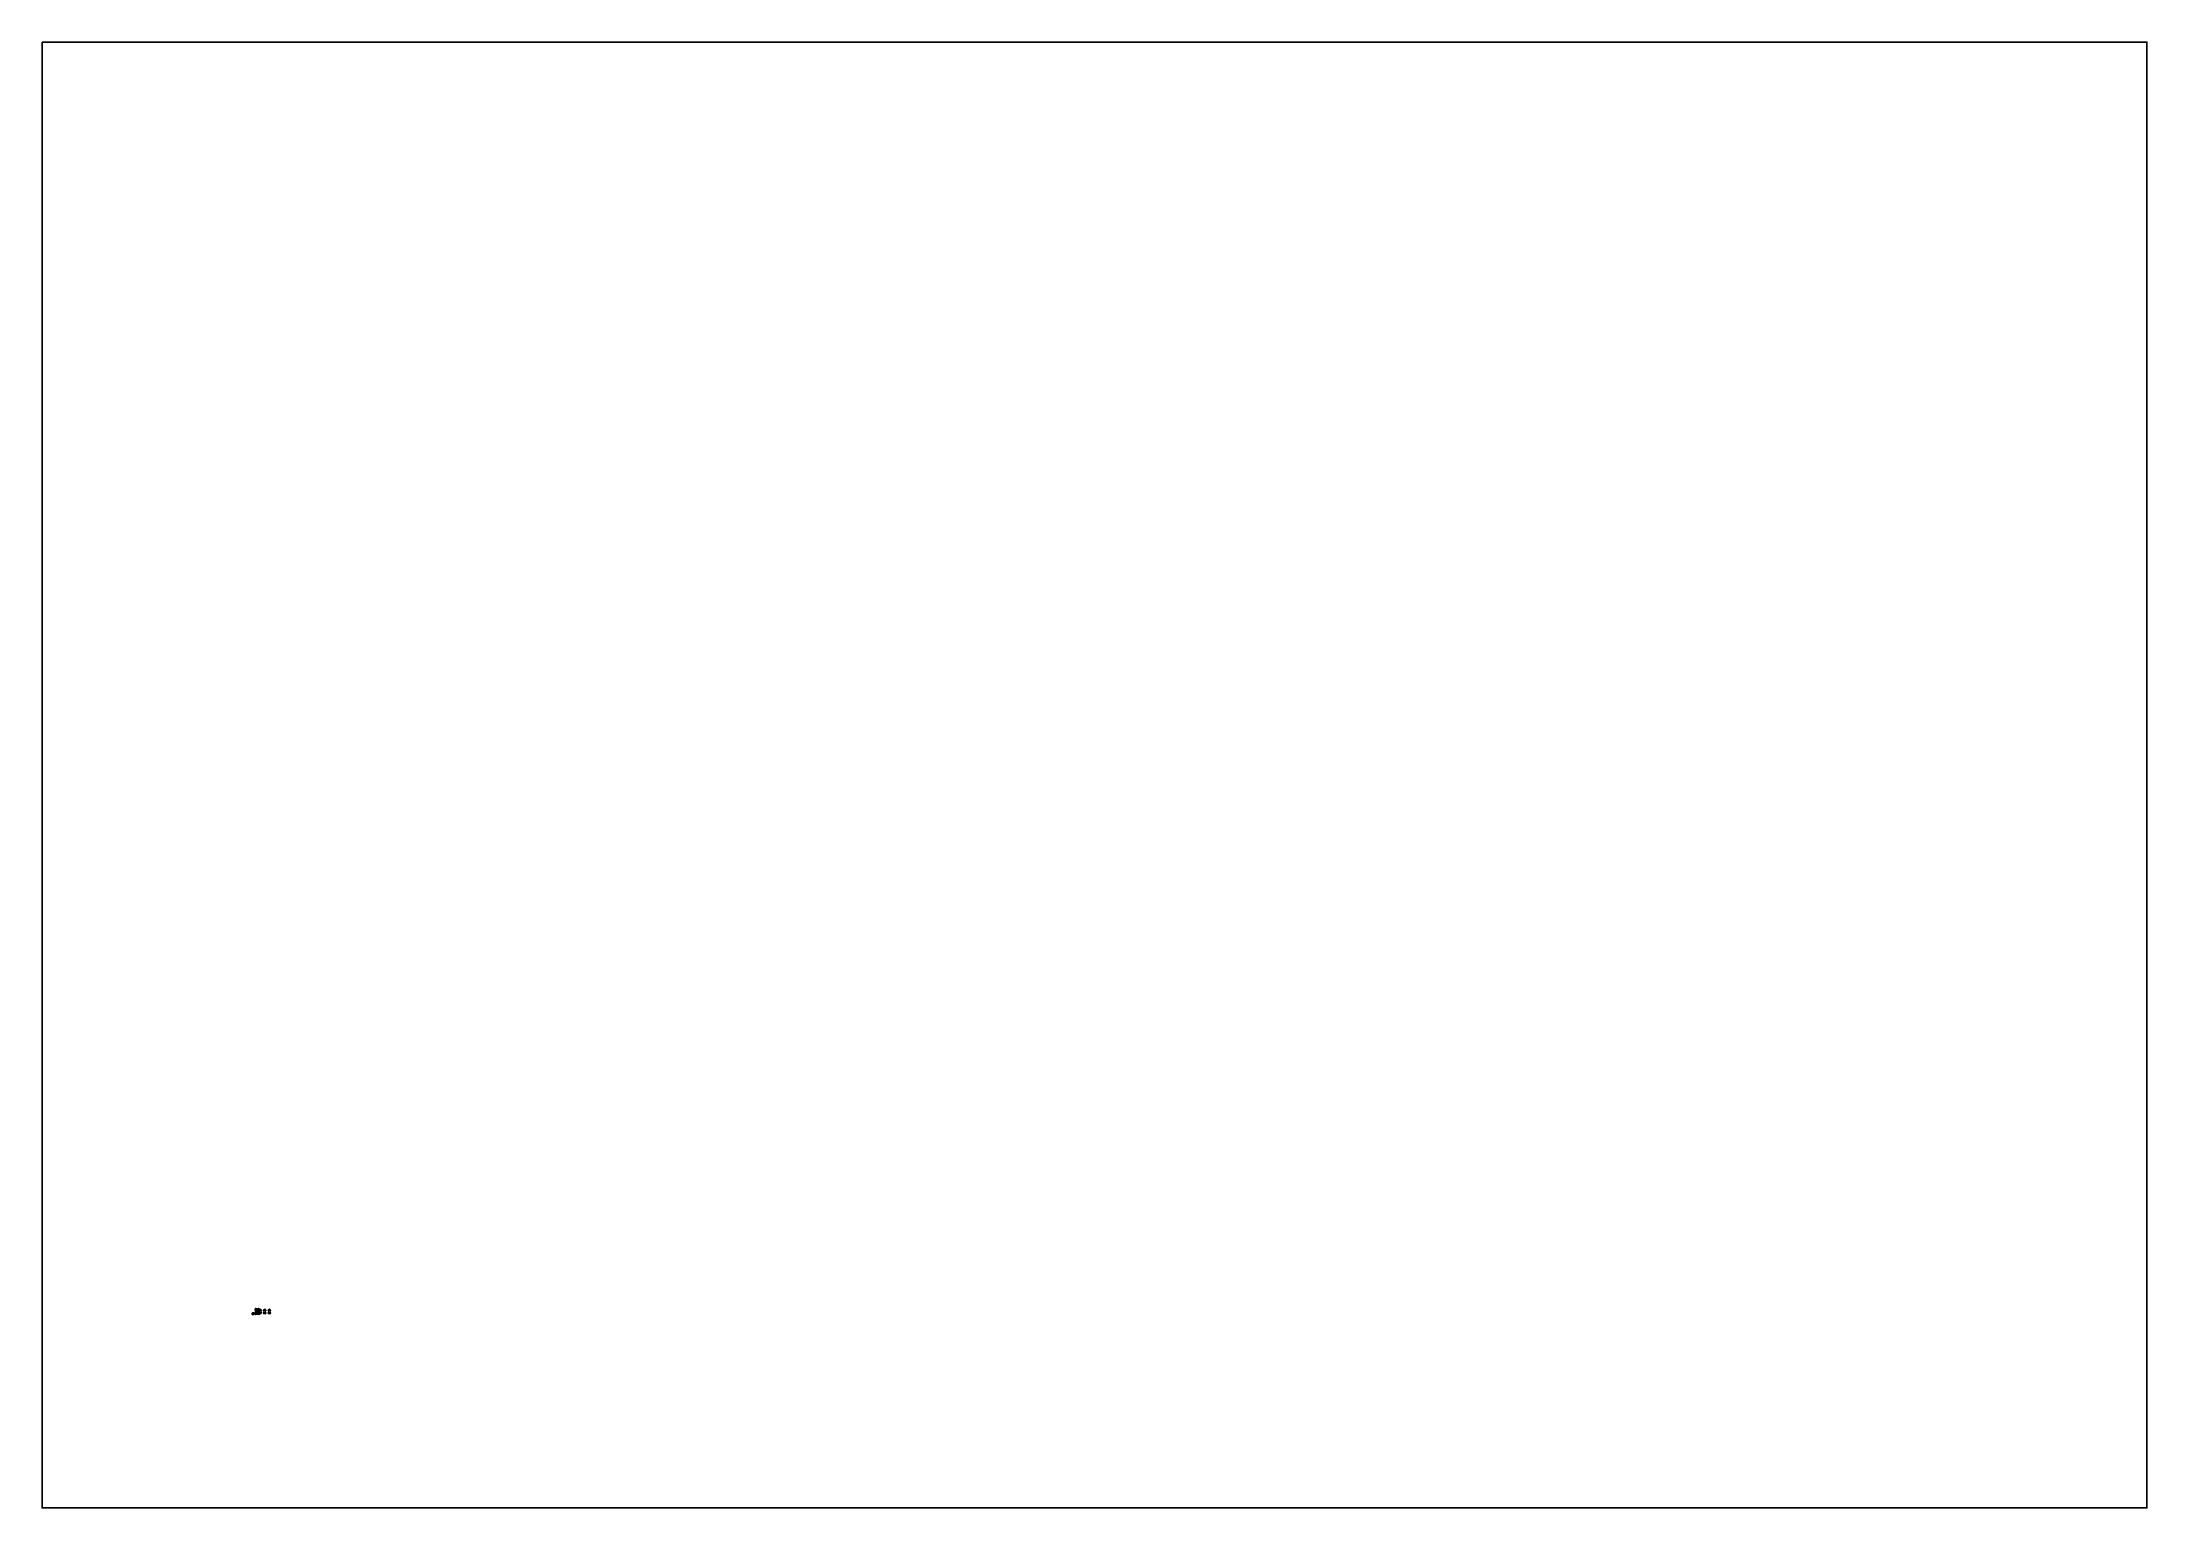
# Model space of a CAD drawing. Header units: inches. Extents: x -1507 to 39677, y -2256 to 26424.
import ezdxf
from ezdxf.enums import TextEntityAlignment as Align

# ---------------------------------------------------------------- set-up
doc = ezdxf.new("R2010")
doc.units = ezdxf.units.IN
doc.layers.add('3D-F-AFFFEQM', color=3, linetype='Continuous', lineweight=9)
doc.layers.add('Fridge handle', color=6, linetype='Continuous', lineweight=9)
for name, color, linetype in [('A-FURN-3-NODE', 7, 'Continuous'), ('A-FURN-3-SEAT-CUSHION', 96, 'Continuous'), ('A-FURN-3-SEAT-CUSHION-SEAM', 98, 'Continuous'), ('A-FURN-3-SEAT-FRAME', 254, 'Continuous'), ('A-FURN-3-SEAT-FRAME-TRIM', 250, 'Continuous'), ('A-FURN-HAWORTH-ATT', 7, 'Continuous'), ('table leg', 7, 'Continuous'), ('table top', 7, 'Continuous')]:
    doc.layers.add(name, color=color, linetype=linetype)
doc.styles.get("Standard").update_dxf_attribs({"font": 'arial.ttf'})

# ---------------------------------------------------------------- blocks, each defined once
blk = doc.blocks.new('Refrigerator')
at = {"layer": '3D-F-AFFFEQM'}
mesh = blk.add_polyface(dxfattribs=at)
corners = [(-36, 3, 31), (2, 3, 31), (2, 3, 1), (-36, 3, 1)]
mesh.append_faces([[corners[k] for k in face] for face in [(2, 3, 0, 1)]])
mesh = blk.add_polyface(dxfattribs=at)
corners = [(2, 3, 31), (-36, 3, 31), (-36, 1, 31), (2, 1, 31)]
mesh.append_faces([[corners[k] for k in face] for face in [(0, 1, 2, 3)]])
mesh = blk.add_polyface(dxfattribs=at)
corners = [(-36, 3, 1), (2, 3, 1), (2, 1, 1), (-36, 1, 1)]
mesh.append_faces([[corners[k] for k in face] for face in [(0, 1, 2, 3)]])
mesh = blk.add_polyface(dxfattribs=at)
corners = [(-36, 3, 31), (-36, 3, 1), (-36, 1, 1), (-36, 1, 31)]
mesh.append_faces([[corners[k] for k in face] for face in [(0, 1, 2, 3)]])
mesh = blk.add_polyface(dxfattribs=at)
corners = [(-36, 3, 77), (-17, 3, 77), (-17, 3, 31), (-36, 3, 31)]
mesh.append_faces([[corners[k] for k in face] for face in [(3, 0, 1, 2)]])
mesh = blk.add_polyface(dxfattribs=at)
corners = [(-17, 3, 77), (-36, 3, 77), (-36, 1, 77), (-17, 1, 77)]
mesh.append_faces([[corners[k] for k in face] for face in [(0, 1, 2, 3)]])
mesh = blk.add_polyface(dxfattribs=at)
corners = [(-36, 3, 31), (-17, 3, 31), (-17, 1, 31), (-36, 1, 31)]
mesh.append_faces([[corners[k] for k in face] for face in [(0, 1, 2, 3)]])
mesh = blk.add_polyface(dxfattribs=at)
corners = [(-36, 3, 77), (-36, 3, 31), (-36, 1, 31), (-36, 1, 77)]
mesh.append_faces([[corners[k] for k in face] for face in [(0, 1, 2, 3)]])
mesh = blk.add_polyface(dxfattribs=at)
corners = [(-36, 1, 31), (-36, 1, 1), (2, 1, 1), (2, 1, 31)]
mesh.append_faces([[corners[k] for k in face] for face in [(2, 3, 0, 1)]])
mesh = blk.add_polyface(dxfattribs=at)
corners = [(-36, 1, 77), (-36, 1, 31), (-17, 1, 31), (-17, 1, 77)]
mesh.append_faces([[corners[k] for k in face] for face in [(2, 3, 0, 1)]])
mesh = blk.add_polyface(dxfattribs=at)
corners = [(-36, -25, 77), (2, -25, 77), (2, 1, 77), (-36, 1, 77)]
mesh.append_faces([[corners[k] for k in face] for face in [(3, 0, 1, 2)]])
mesh = blk.add_polyface(dxfattribs=at)
corners = [(-36, -25, 1), (-36, 1, 1), (2, 1, 1), (2, -25, 1)]
mesh.append_faces([[corners[k] for k in face] for face in [(2, 3, 0, 1)]])
mesh = blk.add_polyface(dxfattribs=at)
corners = [(-36, 1, 77), (2, 1, 77), (2, 1, 1), (-36, 1, 1)]
mesh.append_faces([[corners[k] for k in face] for face in [(3, 0, 1, 2)]])
mesh = blk.add_polyface(dxfattribs=at)
corners = [(-36, -25, 77), (-36, 1, 77), (-36, 1, 1), (-36, -25, 1)]
mesh.append_faces([[corners[k] for k in face] for face in [(3, 0, 1, 2)]])
mesh = blk.add_polyface(dxfattribs=at)
corners = [(-33, -1, 0), (-33, -1, 0), (-33, 0, 0), (-33, 0, 0), (-33, 0, 0), (-33, 0, 0), (-34, 0, 0), (-34, 0, 0), (-34, 0, 0), (-35, 0, 0), (-35, 0, 0), (-35, -1, 0), (-35, -1, 0), (-35, -1, 0), (-35, -2, 0), (-35, -2, 0), (-34, -2, 0), (-34, -2, 0), (-34, -2, 0), (-33, -2, 0), (-33, -2, 0), (-33, -2, 0), (-33, -2, 0), (-33, -1, 0)]
mesh.append_faces([[corners[k] for k in face] for face in [(10, 8, 9), (6, 4, 5)]], dxfattribs={"vtx0": -1})
mesh.append_faces([[corners[k] for k in face] for face in [(8, 12, 1, 4)]], dxfattribs={"vtx0": -1, "vtx1": -1, "vtx2": -1, "vtx3": -1})
mesh.append_faces([[corners[k] for k in face] for face in [(1, 12, 13, 20)]], dxfattribs={"vtx0": -1, "vtx2": -1, "vtx3": -1})
mesh.append_faces([[corners[k] for k in face] for face in [(13, 18, 19, 20)]], dxfattribs={"vtx0": -1, "vtx3": -1})
mesh.append_faces([[corners[k] for k in face] for face in [(17, 18, 15, 16)]], dxfattribs={"vtx1": -1})
mesh.append_faces([[corners[k] for k in face] for face in [(6, 7, 8, 4), (10, 11, 12, 8), (13, 14, 15, 18), (20, 21, 22, 1)]], dxfattribs={"vtx2": -1, "vtx3": -1})
mesh.append_faces([[corners[k] for k in face] for face in [(1, 2, 3, 4), (22, 23, 0, 1)]], dxfattribs={"vtx3": -1})
mesh = blk.add_polyface(dxfattribs=at)
corners = [(-33, -1), (-33, -1), (-33, -2), (-33, -2), (-33, -2), (-33, -2), (-34, -2), (-34, -2), (-34, -2), (-35, -2), (-35, -2), (-35, -1), (-35, -1), (-35, -1), (-35, 0), (-35, 0), (-34, 0), (-34, 0), (-34, 0), (-33, 0), (-33, 0), (-33, 0), (-33, 0), (-33, -1)]
mesh.append_faces([[corners[k] for k in face] for face in [(9, 6, 7, 8), (4, 2, 3), (16, 14, 15), (20, 18, 19)]], dxfattribs={"vtx0": -1})
mesh.append_faces([[corners[k] for k in face] for face in [(6, 9, 4, 5)]], dxfattribs={"vtx0": -1, "vtx1": -1})
mesh.append_faces([[corners[k] for k in face] for face in [(9, 0, 4)]], dxfattribs={"vtx0": -1, "vtx1": -1, "vtx2": -1})
mesh.append_faces([[corners[k] for k in face] for face in [(23, 10, 16, 20)]], dxfattribs={"vtx0": -1, "vtx1": -1, "vtx2": -1, "vtx3": -1})
mesh.append_faces([[corners[k] for k in face] for face in [(23, 0, 9, 10)]], dxfattribs={"vtx1": -1, "vtx3": -1})
mesh.append_faces([[corners[k] for k in face] for face in [(21, 22, 23, 20)]], dxfattribs={"vtx2": -1})
mesh.append_faces([[corners[k] for k in face] for face in [(0, 1, 2, 4), (10, 11, 12, 16), (12, 13, 14, 16), (16, 17, 18, 20)]], dxfattribs={"vtx2": -1, "vtx3": -1})
mesh = blk.add_polyface(dxfattribs=at)
corners = [(-35, -1, 0), (-35, -1, 0), (-35, 0, 0), (-35, 0, 0), (-34, 0, 0), (-34, 0, 0), (-34, 0, 0), (-33, 0, 0), (-33, 0, 0), (-33, 0, 0), (-33, 0, 0), (-33, -1, 0), (-33, -1, 0), (-33, -1), (-33, -1), (-33, 0), (-33, 0), (-33, 0), (-33, 0), (-34, 0), (-34, 0), (-34, 0), (-35, 0), (-35, 0), (-35, -1), (-35, -1)]
mesh.append_faces([[corners[k] for k in face] for face in [(13, 14, 11, 12), (0, 1, 24, 25)]], dxfattribs={"vtx1": -1})
mesh.append_faces([[corners[k] for k in face] for face in [(14, 15, 10, 11), (16, 17, 8, 9), (15, 16, 9, 10), (17, 18, 7, 8), (6, 7, 18, 19), (19, 20, 5, 6), (20, 21, 4, 5), (22, 23, 2, 3), (21, 22, 3, 4), (23, 24, 1, 2)]], dxfattribs={"vtx1": -1, "vtx3": -1})
mesh = blk.add_polyface(dxfattribs=at)
corners = [(-17, 3, 31), (-17, 3, 77), (-17, 1, 77), (-17, 1, 31)]
mesh.append_faces([[corners[k] for k in face] for face in [(0, 1, 2, 3)]])
mesh = blk.add_polyface(dxfattribs=at)
corners = [(-17, 3, 77), (2, 3, 77), (2, 3, 31), (-17, 3, 31)]
mesh.append_faces([[corners[k] for k in face] for face in [(3, 0, 1, 2)]])
mesh = blk.add_polyface(dxfattribs=at)
corners = [(2, 3, 77), (-17, 3, 77), (-17, 1, 77), (2, 1, 77)]
mesh.append_faces([[corners[k] for k in face] for face in [(3, 0, 1, 2)]])
mesh = blk.add_polyface(dxfattribs=at)
corners = [(-17, 3, 31), (2, 3, 31), (2, 1, 31), (-17, 1, 31)]
mesh.append_faces([[corners[k] for k in face] for face in [(0, 1, 2, 3)]])
mesh = blk.add_polyface(dxfattribs=at)
corners = [(-17, 3, 77), (-17, 3, 31), (-17, 1, 31), (-17, 1, 77)]
mesh.append_faces([[corners[k] for k in face] for face in [(0, 1, 2, 3)]])
mesh = blk.add_polyface(dxfattribs=at)
corners = [(-17, 1, 77), (-17, 1, 31), (2, 1, 31), (2, 1, 77)]
mesh.append_faces([[corners[k] for k in face] for face in [(2, 3, 0, 1)]])
mesh = blk.add_polyface(dxfattribs=at)
corners = [(1, -1, 0), (1, -1, 0), (1, 0, 0), (0, 0, 0), (0, 0, 0), (0, 0, 0), (0, 0, 0), (-1, 0, 0), (-1, 0, 0), (-1, 0, 0), (-1, 0, 0), (-1, -1, 0), (-1, -1, 0), (-1, -1, 0), (-1, -2, 0), (-1, -2, 0), (-1, -2, 0), (-1, -2, 0), (0, -2, 0), (0, -2, 0), (0, -2, 0), (0, -2, 0), (1, -2, 0), (1, -1, 0)]
mesh.append_faces([[corners[k] for k in face] for face in [(10, 8, 9), (6, 4, 5)]], dxfattribs={"vtx0": -1})
mesh.append_faces([[corners[k] for k in face] for face in [(8, 12, 1, 4)]], dxfattribs={"vtx0": -1, "vtx1": -1, "vtx2": -1, "vtx3": -1})
mesh.append_faces([[corners[k] for k in face] for face in [(1, 12, 13, 20)]], dxfattribs={"vtx0": -1, "vtx2": -1, "vtx3": -1})
mesh.append_faces([[corners[k] for k in face] for face in [(13, 18, 19, 20)]], dxfattribs={"vtx0": -1, "vtx3": -1})
mesh.append_faces([[corners[k] for k in face] for face in [(17, 18, 15, 16)]], dxfattribs={"vtx1": -1})
mesh.append_faces([[corners[k] for k in face] for face in [(6, 7, 8, 4), (10, 11, 12, 8), (13, 14, 15, 18), (20, 21, 22, 1)]], dxfattribs={"vtx2": -1, "vtx3": -1})
mesh.append_faces([[corners[k] for k in face] for face in [(1, 2, 3, 4), (22, 23, 0, 1)]], dxfattribs={"vtx3": -1})
mesh = blk.add_polyface(dxfattribs=at)
corners = [(1, -1), (1, -1), (1, -2), (0, -2), (0, -2), (0, -2), (0, -2), (-1, -2), (-1, -2), (-1, -2), (-1, -2), (-1, -1), (-1, -1), (-1, -1), (-1, 0), (-1, 0), (-1, 0), (-1, 0), (0, 0), (0, 0), (0, 0), (0, 0), (1, 0), (1, -1)]
mesh.append_faces([[corners[k] for k in face] for face in [(9, 6, 7, 8), (4, 2, 3), (16, 14, 15), (20, 18, 19)]], dxfattribs={"vtx0": -1})
mesh.append_faces([[corners[k] for k in face] for face in [(6, 9, 4, 5)]], dxfattribs={"vtx0": -1, "vtx1": -1})
mesh.append_faces([[corners[k] for k in face] for face in [(9, 0, 4)]], dxfattribs={"vtx0": -1, "vtx1": -1, "vtx2": -1})
mesh.append_faces([[corners[k] for k in face] for face in [(23, 10, 16, 20)]], dxfattribs={"vtx0": -1, "vtx1": -1, "vtx2": -1, "vtx3": -1})
mesh.append_faces([[corners[k] for k in face] for face in [(23, 0, 9, 10)]], dxfattribs={"vtx1": -1, "vtx3": -1})
mesh.append_faces([[corners[k] for k in face] for face in [(21, 22, 23, 20)]], dxfattribs={"vtx2": -1})
mesh.append_faces([[corners[k] for k in face] for face in [(0, 1, 2, 4), (10, 11, 12, 16), (12, 13, 14, 16), (16, 17, 18, 20)]], dxfattribs={"vtx2": -1, "vtx3": -1})
mesh = blk.add_polyface(dxfattribs=at)
corners = [(-1, -1, 0), (-1, -1, 0), (-1, 0, 0), (-1, 0, 0), (-1, 0, 0), (-1, 0, 0), (0, 0, 0), (0, 0, 0), (0, 0, 0), (0, 0, 0), (1, 0, 0), (1, -1, 0), (1, -1, 0), (1, -1), (1, -1), (1, 0), (0, 0), (0, 0), (0, 0), (0, 0), (-1, 0), (-1, 0), (-1, 0), (-1, 0), (-1, -1), (-1, -1)]
mesh.append_faces([[corners[k] for k in face] for face in [(13, 14, 11, 12), (0, 1, 24, 25)]], dxfattribs={"vtx1": -1})
mesh.append_faces([[corners[k] for k in face] for face in [(14, 15, 10, 11), (16, 17, 8, 9), (15, 16, 9, 10), (17, 18, 7, 8), (6, 7, 18, 19), (19, 20, 5, 6), (20, 21, 4, 5), (22, 23, 2, 3), (21, 22, 3, 4), (23, 24, 1, 2)]], dxfattribs={"vtx1": -1, "vtx3": -1})
mesh = blk.add_polyface(dxfattribs=at)
corners = [(2, 3, 1), (2, 3, 31), (2, 1, 31), (2, 1, 1)]
mesh.append_faces([[corners[k] for k in face] for face in [(0, 1, 2, 3)]])
mesh = blk.add_polyface(dxfattribs=at)
corners = [(2, 3, 31), (2, 3, 77), (2, 1, 77), (2, 1, 31)]
mesh.append_faces([[corners[k] for k in face] for face in [(0, 1, 2, 3)]])
mesh = blk.add_polyface(dxfattribs=at)
corners = [(2, 1, 77), (2, -25, 77), (2, -25, 1), (2, 1, 1)]
mesh.append_faces([[corners[k] for k in face] for face in [(3, 0, 1, 2)]])
mesh = blk.add_polyface(dxfattribs=at)
corners = [(2, -25, 77), (-36, -25, 77), (-36, -25, 1), (2, -25, 1)]
mesh.append_faces([[corners[k] for k in face] for face in [(3, 0, 1, 2)]])
mesh = blk.add_polyface(dxfattribs=at)
corners = [(-33, -1, 0), (-33, -1, 0), (-33, -2, 0), (-33, -2, 0), (-33, -2, 0), (-33, -2, 0), (-34, -2, 0), (-34, -2, 0), (-34, -2, 0), (-35, -2, 0), (-35, -2, 0), (-35, -1, 0), (-35, -1, 0), (-35, -1), (-35, -1), (-35, -2), (-35, -2), (-34, -2), (-34, -2), (-34, -2), (-33, -2), (-33, -2), (-33, -2), (-33, -2), (-33, -1), (-33, -1)]
mesh.append_faces([[corners[k] for k in face] for face in [(13, 14, 11, 12), (0, 1, 24, 25)]], dxfattribs={"vtx1": -1})
mesh.append_faces([[corners[k] for k in face] for face in [(14, 15, 10, 11), (16, 17, 8, 9), (15, 16, 9, 10), (17, 18, 7, 8), (6, 7, 18, 19), (19, 20, 5, 6), (20, 21, 4, 5), (22, 23, 2, 3), (21, 22, 3, 4), (23, 24, 1, 2)]], dxfattribs={"vtx1": -1, "vtx3": -1})
mesh = blk.add_polyface(dxfattribs=at)
corners = [(-33, -23, 0), (-33, -22, 0), (-33, -22, 0), (-33, -22, 0), (-33, -22, 0), (-33, -22, 0), (-34, -22, 0), (-34, -22, 0), (-34, -22, 0), (-35, -22, 0), (-35, -22, 0), (-35, -22, 0), (-35, -23, 0), (-35, -23, 0), (-35, -23, 0), (-35, -23, 0), (-34, -24, 0), (-34, -24, 0), (-34, -24, 0), (-33, -24, 0), (-33, -24, 0), (-33, -23, 0), (-33, -23, 0), (-33, -23, 0)]
mesh.append_faces([[corners[k] for k in face] for face in [(10, 8, 9), (6, 4, 5)]], dxfattribs={"vtx0": -1})
mesh.append_faces([[corners[k] for k in face] for face in [(8, 12, 1, 4)]], dxfattribs={"vtx0": -1, "vtx1": -1, "vtx2": -1, "vtx3": -1})
mesh.append_faces([[corners[k] for k in face] for face in [(1, 12, 13, 20)]], dxfattribs={"vtx0": -1, "vtx2": -1, "vtx3": -1})
mesh.append_faces([[corners[k] for k in face] for face in [(13, 18, 19, 20)]], dxfattribs={"vtx0": -1, "vtx3": -1})
mesh.append_faces([[corners[k] for k in face] for face in [(17, 18, 15, 16)]], dxfattribs={"vtx1": -1})
mesh.append_faces([[corners[k] for k in face] for face in [(6, 7, 8, 4), (10, 11, 12, 8), (13, 14, 15, 18), (20, 21, 22, 1)]], dxfattribs={"vtx2": -1, "vtx3": -1})
mesh.append_faces([[corners[k] for k in face] for face in [(1, 2, 3, 4), (22, 23, 0, 1)]], dxfattribs={"vtx3": -1})
mesh = blk.add_polyface(dxfattribs=at)
corners = [(-33, -23), (-33, -23), (-33, -23), (-33, -23), (-33, -24), (-33, -24), (-34, -24), (-34, -24), (-34, -24), (-35, -23), (-35, -23), (-35, -23), (-35, -23), (-35, -22), (-35, -22), (-35, -22), (-34, -22), (-34, -22), (-34, -22), (-33, -22), (-33, -22), (-33, -22), (-33, -22), (-33, -22)]
mesh.append_faces([[corners[k] for k in face] for face in [(9, 6, 7, 8), (4, 2, 3), (16, 14, 15), (20, 18, 19)]], dxfattribs={"vtx0": -1})
mesh.append_faces([[corners[k] for k in face] for face in [(6, 9, 4, 5)]], dxfattribs={"vtx0": -1, "vtx1": -1})
mesh.append_faces([[corners[k] for k in face] for face in [(9, 0, 4)]], dxfattribs={"vtx0": -1, "vtx1": -1, "vtx2": -1})
mesh.append_faces([[corners[k] for k in face] for face in [(23, 10, 16, 20)]], dxfattribs={"vtx0": -1, "vtx1": -1, "vtx2": -1, "vtx3": -1})
mesh.append_faces([[corners[k] for k in face] for face in [(23, 0, 9, 10)]], dxfattribs={"vtx1": -1, "vtx3": -1})
mesh.append_faces([[corners[k] for k in face] for face in [(21, 22, 23, 20)]], dxfattribs={"vtx2": -1})
mesh.append_faces([[corners[k] for k in face] for face in [(0, 1, 2, 4), (10, 11, 12, 16), (12, 13, 14, 16), (16, 17, 18, 20)]], dxfattribs={"vtx2": -1, "vtx3": -1})
mesh = blk.add_polyface(dxfattribs=at)
corners = [(-35, -23, 0), (-35, -22, 0), (-35, -22, 0), (-35, -22, 0), (-34, -22, 0), (-34, -22, 0), (-34, -22, 0), (-33, -22, 0), (-33, -22, 0), (-33, -22, 0), (-33, -22, 0), (-33, -22, 0), (-33, -23, 0), (-33, -23), (-33, -22), (-33, -22), (-33, -22), (-33, -22), (-33, -22), (-34, -22), (-34, -22), (-34, -22), (-35, -22), (-35, -22), (-35, -22), (-35, -23)]
mesh.append_faces([[corners[k] for k in face] for face in [(13, 14, 11, 12), (0, 1, 24, 25)]], dxfattribs={"vtx1": -1})
mesh.append_faces([[corners[k] for k in face] for face in [(14, 15, 10, 11), (16, 17, 8, 9), (15, 16, 9, 10), (17, 18, 7, 8), (6, 7, 18, 19), (19, 20, 5, 6), (20, 21, 4, 5), (22, 23, 2, 3), (21, 22, 3, 4), (23, 24, 1, 2)]], dxfattribs={"vtx1": -1, "vtx3": -1})
mesh = blk.add_polyface(dxfattribs=at)
corners = [(-33, -23, 0), (-33, -23, 0), (-33, -23, 0), (-33, -23, 0), (-33, -24, 0), (-33, -24, 0), (-34, -24, 0), (-34, -24, 0), (-34, -24, 0), (-35, -23, 0), (-35, -23, 0), (-35, -23, 0), (-35, -23, 0), (-35, -23), (-35, -23), (-35, -23), (-35, -23), (-34, -24), (-34, -24), (-34, -24), (-33, -24), (-33, -24), (-33, -23), (-33, -23), (-33, -23), (-33, -23)]
mesh.append_faces([[corners[k] for k in face] for face in [(13, 14, 11, 12), (0, 1, 24, 25)]], dxfattribs={"vtx1": -1})
mesh.append_faces([[corners[k] for k in face] for face in [(14, 15, 10, 11), (16, 17, 8, 9), (15, 16, 9, 10), (17, 18, 7, 8), (6, 7, 18, 19), (19, 20, 5, 6), (20, 21, 4, 5), (22, 23, 2, 3), (21, 22, 3, 4), (23, 24, 1, 2)]], dxfattribs={"vtx1": -1, "vtx3": -1})
mesh = blk.add_polyface(dxfattribs=at)
corners = [(-35, -23, 71), (-34, -23, 71), (-34, -23, 71), (-35, -23, 71)]
mesh.append_faces([[corners[k] for k in face] for face in [(3, 0, 1, 2)]])
mesh = blk.add_polyface(dxfattribs=at)
corners = [(-34, -23, 71), (-35, -23, 71), (-35, -25, 71), (-34, -25, 71)]
mesh.append_faces([[corners[k] for k in face] for face in [(0, 1, 2, 3)]])
mesh = blk.add_polyface(dxfattribs=at)
corners = [(-35, -23, 71), (-34, -23, 71), (-34, -25, 71), (-35, -25, 71)]
mesh.append_faces([[corners[k] for k in face] for face in [(0, 1, 2, 3)]])
mesh = blk.add_polyface(dxfattribs=at)
corners = [(-35, -23, 71), (-35, -23, 71), (-35, -25, 71), (-35, -25, 71)]
mesh.append_faces([[corners[k] for k in face] for face in [(3, 0, 1, 2)]])
mesh = blk.add_polyface(dxfattribs=at)
corners = [(-35, -25, 71), (-35, -25, 71), (-34, -25, 71), (-34, -25, 71)]
mesh.append_faces([[corners[k] for k in face] for face in [(2, 3, 0, 1)]])
mesh = blk.add_polyface(dxfattribs=at)
corners = [(-33, -1, 1), (-33, -1, 1), (-33, -1, 1), (-33, -1, 1), (-33, -1, 1), (-34, 0, 1), (-34, 0, 1), (-34, 0, 1), (-34, -1, 1), (-34, -1, 1), (-34, -1, 1), (-34, -1, 1), (-34, -1, 1), (-34, -1, 1), (-34, -1, 1), (-34, -1, 1), (-34, -1, 1), (-34, -2, 1), (-34, -2, 1), (-34, -2, 1), (-33, -1, 1), (-33, -1, 1), (-33, -1, 1), (-33, -1, 1)]
mesh.append_faces([[corners[k] for k in face] for face in [(6, 4, 5)]], dxfattribs={"vtx0": -1})
mesh.append_faces([[corners[k] for k in face] for face in [(4, 8, 15, 0)]], dxfattribs={"vtx0": -1, "vtx1": -1, "vtx2": -1, "vtx3": -1})
mesh.append_faces([[corners[k] for k in face] for face in [(4, 0, 1)]], dxfattribs={"vtx0": -1, "vtx2": -1})
mesh.append_faces([[corners[k] for k in face] for face in [(15, 18, 19, 0)]], dxfattribs={"vtx0": -1, "vtx2": -1, "vtx3": -1})
mesh.append_faces([[corners[k] for k in face] for face in [(14, 15, 12, 13), (17, 18, 15, 16)]], dxfattribs={"vtx1": -1})
mesh.append_faces([[corners[k] for k in face] for face in [(8, 9, 12, 15)]], dxfattribs={"vtx1": -1, "vtx2": -1, "vtx3": -1})
mesh.append_faces([[corners[k] for k in face] for face in [(10, 11, 12, 9)]], dxfattribs={"vtx2": -1})
mesh.append_faces([[corners[k] for k in face] for face in [(6, 7, 8, 4), (19, 20, 21, 0)]], dxfattribs={"vtx2": -1, "vtx3": -1})
mesh.append_faces([[corners[k] for k in face] for face in [(1, 2, 3, 4), (21, 22, 23, 0)]], dxfattribs={"vtx3": -1})
mesh = blk.add_polyface(dxfattribs=at)
corners = [(-33, -1, 0), (-33, -1, 0), (-33, -1, 0), (-33, -1, 0), (-33, -1, 0), (-34, -2, 0), (-34, -2, 0), (-34, -2, 0), (-34, -1, 0), (-34, -1, 0), (-34, -1, 0), (-34, -1, 0), (-34, -1, 0), (-34, -1, 0), (-34, -1, 0), (-34, -1, 0), (-34, -1, 0), (-34, 0, 0), (-34, 0, 0), (-34, 0, 0), (-33, -1, 0), (-33, -1, 0), (-33, -1, 0), (-33, -1, 0)]
mesh.append_faces([[corners[k] for k in face] for face in [(9, 6, 7, 8), (16, 14, 15)]], dxfattribs={"vtx0": -1})
mesh.append_faces([[corners[k] for k in face] for face in [(0, 3, 11, 12), (12, 16, 23, 0)]], dxfattribs={"vtx0": -1, "vtx1": -1, "vtx3": -1})
mesh.append_faces([[corners[k] for k in face] for face in [(9, 3, 4)]], dxfattribs={"vtx0": -1, "vtx2": -1})
mesh.append_faces([[corners[k] for k in face] for face in [(5, 6, 9, 4)]], dxfattribs={"vtx1": -1, "vtx2": -1})
mesh.append_faces([[corners[k] for k in face] for face in [(16, 17, 20, 23)]], dxfattribs={"vtx1": -1, "vtx2": -1, "vtx3": -1})
mesh.append_faces([[corners[k] for k in face] for face in [(1, 2, 3, 0), (21, 22, 23, 20), (18, 19, 20, 17)]], dxfattribs={"vtx2": -1})
mesh.append_faces([[corners[k] for k in face] for face in [(9, 10, 11, 3), (12, 13, 14, 16)]], dxfattribs={"vtx2": -1, "vtx3": -1})
mesh = blk.add_polyface(dxfattribs=at)
corners = [(-34, -1, 1), (-34, -1, 1), (-34, -1, 1), (-34, -1, 1), (-34, -1, 1), (-34, 0, 1), (-34, 0, 1), (-34, 0, 1), (-33, -1, 1), (-33, -1, 1), (-33, -1, 1), (-33, -1, 1), (-33, -1, 1), (-33, -1, 0), (-33, -1, 0), (-33, -1, 0), (-33, -1, 0), (-33, -1, 0), (-34, 0, 0), (-34, 0, 0), (-34, 0, 0), (-34, -1, 0), (-34, -1, 0), (-34, -1, 0), (-34, -1, 0), (-34, -1, 0)]
mesh.append_faces([[corners[k] for k in face] for face in [(13, 14, 11, 12), (0, 1, 24, 25)]], dxfattribs={"vtx1": -1})
mesh.append_faces([[corners[k] for k in face] for face in [(14, 15, 10, 11), (16, 17, 8, 9), (15, 16, 9, 10), (17, 18, 7, 8), (6, 7, 18, 19), (19, 20, 5, 6), (20, 21, 4, 5), (22, 23, 2, 3), (21, 22, 3, 4), (23, 24, 1, 2)]], dxfattribs={"vtx1": -1, "vtx3": -1})
mesh = blk.add_polyface(dxfattribs=at)
corners = [(-33, -1, 1), (-33, -1, 1), (-33, -1, 1), (-33, -1, 1), (-33, -1, 1), (-34, -2, 1), (-34, -2, 1), (-34, -2, 1), (-34, -1, 1), (-34, -1, 1), (-34, -1, 1), (-34, -1, 1), (-34, -1, 1), (-34, -1, 0), (-34, -1, 0), (-34, -1, 0), (-34, -1, 0), (-34, -1, 0), (-34, -2, 0), (-34, -2, 0), (-34, -2, 0), (-33, -1, 0), (-33, -1, 0), (-33, -1, 0), (-33, -1, 0), (-33, -1, 0)]
mesh.append_faces([[corners[k] for k in face] for face in [(13, 14, 11, 12), (0, 1, 24, 25)]], dxfattribs={"vtx1": -1})
mesh.append_faces([[corners[k] for k in face] for face in [(14, 15, 10, 11), (16, 17, 8, 9), (15, 16, 9, 10), (17, 18, 7, 8), (6, 7, 18, 19), (19, 20, 5, 6), (20, 21, 4, 5), (22, 23, 2, 3), (21, 22, 3, 4), (23, 24, 1, 2)]], dxfattribs={"vtx1": -1, "vtx3": -1})
mesh = blk.add_polyface(dxfattribs=at)
corners = [(-33, -23, 1), (-33, -22, 1), (-33, -22, 1), (-33, -22, 1), (-33, -22, 1), (-34, -22, 1), (-34, -22, 1), (-34, -22, 1), (-34, -22, 1), (-34, -22, 1), (-34, -22, 1), (-34, -22, 1), (-34, -23, 1), (-34, -23, 1), (-34, -23, 1), (-34, -23, 1), (-34, -23, 1), (-34, -23, 1), (-34, -23, 1), (-34, -23, 1), (-33, -23, 1), (-33, -23, 1), (-33, -23, 1), (-33, -23, 1)]
mesh.append_faces([[corners[k] for k in face] for face in [(6, 4, 5)]], dxfattribs={"vtx0": -1})
mesh.append_faces([[corners[k] for k in face] for face in [(4, 8, 15, 0)]], dxfattribs={"vtx0": -1, "vtx1": -1, "vtx2": -1, "vtx3": -1})
mesh.append_faces([[corners[k] for k in face] for face in [(4, 0, 1)]], dxfattribs={"vtx0": -1, "vtx2": -1})
mesh.append_faces([[corners[k] for k in face] for face in [(15, 18, 19, 0)]], dxfattribs={"vtx0": -1, "vtx2": -1, "vtx3": -1})
mesh.append_faces([[corners[k] for k in face] for face in [(14, 15, 12, 13), (17, 18, 15, 16)]], dxfattribs={"vtx1": -1})
mesh.append_faces([[corners[k] for k in face] for face in [(8, 9, 12, 15)]], dxfattribs={"vtx1": -1, "vtx2": -1, "vtx3": -1})
mesh.append_faces([[corners[k] for k in face] for face in [(10, 11, 12, 9)]], dxfattribs={"vtx2": -1})
mesh.append_faces([[corners[k] for k in face] for face in [(6, 7, 8, 4), (19, 20, 21, 0)]], dxfattribs={"vtx2": -1, "vtx3": -1})
mesh.append_faces([[corners[k] for k in face] for face in [(1, 2, 3, 4), (21, 22, 23, 0)]], dxfattribs={"vtx3": -1})
mesh = blk.add_polyface(dxfattribs=at)
corners = [(-33, -23, 0), (-33, -23, 0), (-33, -23, 0), (-33, -23, 0), (-33, -23, 0), (-34, -23, 0), (-34, -23, 0), (-34, -23, 0), (-34, -23, 0), (-34, -23, 0), (-34, -23, 0), (-34, -23, 0), (-34, -23, 0), (-34, -22, 0), (-34, -22, 0), (-34, -22, 0), (-34, -22, 0), (-34, -22, 0), (-34, -22, 0), (-34, -22, 0), (-33, -22, 0), (-33, -22, 0), (-33, -22, 0), (-33, -22, 0)]
mesh.append_faces([[corners[k] for k in face] for face in [(9, 6, 7, 8), (16, 14, 15)]], dxfattribs={"vtx0": -1})
mesh.append_faces([[corners[k] for k in face] for face in [(0, 3, 11, 12), (12, 16, 23, 0)]], dxfattribs={"vtx0": -1, "vtx1": -1, "vtx3": -1})
mesh.append_faces([[corners[k] for k in face] for face in [(9, 3, 4)]], dxfattribs={"vtx0": -1, "vtx2": -1})
mesh.append_faces([[corners[k] for k in face] for face in [(5, 6, 9, 4)]], dxfattribs={"vtx1": -1, "vtx2": -1})
mesh.append_faces([[corners[k] for k in face] for face in [(16, 17, 20, 23)]], dxfattribs={"vtx1": -1, "vtx2": -1, "vtx3": -1})
mesh.append_faces([[corners[k] for k in face] for face in [(1, 2, 3, 0), (21, 22, 23, 20), (18, 19, 20, 17)]], dxfattribs={"vtx2": -1})
mesh.append_faces([[corners[k] for k in face] for face in [(9, 10, 11, 3), (12, 13, 14, 16)]], dxfattribs={"vtx2": -1, "vtx3": -1})
mesh = blk.add_polyface(dxfattribs=at)
corners = [(-34, -23, 1), (-34, -22, 1), (-34, -22, 1), (-34, -22, 1), (-34, -22, 1), (-34, -22, 1), (-34, -22, 1), (-34, -22, 1), (-33, -22, 1), (-33, -22, 1), (-33, -22, 1), (-33, -22, 1), (-33, -23, 1), (-33, -23, 0), (-33, -22, 0), (-33, -22, 0), (-33, -22, 0), (-33, -22, 0), (-34, -22, 0), (-34, -22, 0), (-34, -22, 0), (-34, -22, 0), (-34, -22, 0), (-34, -22, 0), (-34, -22, 0), (-34, -23, 0)]
mesh.append_faces([[corners[k] for k in face] for face in [(13, 14, 11, 12), (0, 1, 24, 25)]], dxfattribs={"vtx1": -1})
mesh.append_faces([[corners[k] for k in face] for face in [(14, 15, 10, 11), (16, 17, 8, 9), (15, 16, 9, 10), (17, 18, 7, 8), (6, 7, 18, 19), (19, 20, 5, 6), (20, 21, 4, 5), (22, 23, 2, 3), (21, 22, 3, 4), (23, 24, 1, 2)]], dxfattribs={"vtx1": -1, "vtx3": -1})
mesh = blk.add_polyface(dxfattribs=at)
corners = [(-33, -23, 1), (-33, -23, 1), (-33, -23, 1), (-33, -23, 1), (-33, -23, 1), (-34, -23, 1), (-34, -23, 1), (-34, -23, 1), (-34, -23, 1), (-34, -23, 1), (-34, -23, 1), (-34, -23, 1), (-34, -23, 1), (-34, -23, 0), (-34, -23, 0), (-34, -23, 0), (-34, -23, 0), (-34, -23, 0), (-34, -23, 0), (-34, -23, 0), (-34, -23, 0), (-33, -23, 0), (-33, -23, 0), (-33, -23, 0), (-33, -23, 0), (-33, -23, 0)]
mesh.append_faces([[corners[k] for k in face] for face in [(13, 14, 11, 12), (0, 1, 24, 25)]], dxfattribs={"vtx1": -1})
mesh.append_faces([[corners[k] for k in face] for face in [(14, 15, 10, 11), (16, 17, 8, 9), (15, 16, 9, 10), (17, 18, 7, 8), (6, 7, 18, 19), (19, 20, 5, 6), (20, 21, 4, 5), (22, 23, 2, 3), (21, 22, 3, 4), (23, 24, 1, 2)]], dxfattribs={"vtx1": -1, "vtx3": -1})
mesh = blk.add_polyface(dxfattribs=at)
corners = [(-34, -23, 71), (-34, -23, 71), (-34, -25, 71), (-34, -25, 71)]
mesh.append_faces([[corners[k] for k in face] for face in [(3, 0, 1, 2)]])
mesh = blk.add_polyface(dxfattribs=at)
corners = [(0, -1, 1), (0, -1, 1), (0, -1, 1), (0, -1, 1), (0, -1, 1), (0, 0, 1), (0, 0, 1), (-1, 0, 1), (-1, -1, 1), (-1, -1, 1), (-1, -1, 1), (-1, -1, 1), (-1, -1, 1), (-1, -1, 1), (-1, -1, 1), (-1, -1, 1), (-1, -1, 1), (-1, -2, 1), (0, -2, 1), (0, -2, 1), (0, -1, 1), (0, -1, 1), (0, -1, 1), (0, -1, 1)]
mesh.append_faces([[corners[k] for k in face] for face in [(6, 4, 5)]], dxfattribs={"vtx0": -1})
mesh.append_faces([[corners[k] for k in face] for face in [(4, 8, 15, 0)]], dxfattribs={"vtx0": -1, "vtx1": -1, "vtx2": -1, "vtx3": -1})
mesh.append_faces([[corners[k] for k in face] for face in [(4, 0, 1)]], dxfattribs={"vtx0": -1, "vtx2": -1})
mesh.append_faces([[corners[k] for k in face] for face in [(15, 18, 19, 0)]], dxfattribs={"vtx0": -1, "vtx2": -1, "vtx3": -1})
mesh.append_faces([[corners[k] for k in face] for face in [(14, 15, 12, 13), (17, 18, 15, 16)]], dxfattribs={"vtx1": -1})
mesh.append_faces([[corners[k] for k in face] for face in [(8, 9, 12, 15)]], dxfattribs={"vtx1": -1, "vtx2": -1, "vtx3": -1})
mesh.append_faces([[corners[k] for k in face] for face in [(10, 11, 12, 9)]], dxfattribs={"vtx2": -1})
mesh.append_faces([[corners[k] for k in face] for face in [(6, 7, 8, 4), (19, 20, 21, 0)]], dxfattribs={"vtx2": -1, "vtx3": -1})
mesh.append_faces([[corners[k] for k in face] for face in [(1, 2, 3, 4), (21, 22, 23, 0)]], dxfattribs={"vtx3": -1})
mesh = blk.add_polyface(dxfattribs=at)
corners = [(0, -1, 0), (0, -1, 0), (0, -1, 0), (0, -1, 0), (0, -1, 0), (0, -2, 0), (0, -2, 0), (-1, -2, 0), (-1, -1, 0), (-1, -1, 0), (-1, -1, 0), (-1, -1, 0), (-1, -1, 0), (-1, -1, 0), (-1, -1, 0), (-1, -1, 0), (-1, -1, 0), (-1, 0, 0), (0, 0, 0), (0, 0, 0), (0, -1, 0), (0, -1, 0), (0, -1, 0), (0, -1, 0)]
mesh.append_faces([[corners[k] for k in face] for face in [(9, 6, 7, 8), (16, 14, 15)]], dxfattribs={"vtx0": -1})
mesh.append_faces([[corners[k] for k in face] for face in [(0, 3, 11, 12), (12, 16, 23, 0)]], dxfattribs={"vtx0": -1, "vtx1": -1, "vtx3": -1})
mesh.append_faces([[corners[k] for k in face] for face in [(9, 3, 4)]], dxfattribs={"vtx0": -1, "vtx2": -1})
mesh.append_faces([[corners[k] for k in face] for face in [(5, 6, 9, 4)]], dxfattribs={"vtx1": -1, "vtx2": -1})
mesh.append_faces([[corners[k] for k in face] for face in [(16, 17, 20, 23)]], dxfattribs={"vtx1": -1, "vtx2": -1, "vtx3": -1})
mesh.append_faces([[corners[k] for k in face] for face in [(1, 2, 3, 0), (21, 22, 23, 20), (18, 19, 20, 17)]], dxfattribs={"vtx2": -1})
mesh.append_faces([[corners[k] for k in face] for face in [(9, 10, 11, 3), (12, 13, 14, 16)]], dxfattribs={"vtx2": -1, "vtx3": -1})
mesh = blk.add_polyface(dxfattribs=at)
corners = [(-1, -1, 1), (-1, -1, 1), (-1, -1, 1), (-1, -1, 1), (-1, -1, 1), (-1, 0, 1), (0, 0, 1), (0, 0, 1), (0, -1, 1), (0, -1, 1), (0, -1, 1), (0, -1, 1), (0, -1, 1), (0, -1, 0), (0, -1, 0), (0, -1, 0), (0, -1, 0), (0, -1, 0), (0, 0, 0), (0, 0, 0), (-1, 0, 0), (-1, -1, 0), (-1, -1, 0), (-1, -1, 0), (-1, -1, 0), (-1, -1, 0)]
mesh.append_faces([[corners[k] for k in face] for face in [(13, 14, 11, 12), (0, 1, 24, 25)]], dxfattribs={"vtx1": -1})
mesh.append_faces([[corners[k] for k in face] for face in [(14, 15, 10, 11), (16, 17, 8, 9), (15, 16, 9, 10), (17, 18, 7, 8), (6, 7, 18, 19), (19, 20, 5, 6), (20, 21, 4, 5), (22, 23, 2, 3), (21, 22, 3, 4), (23, 24, 1, 2)]], dxfattribs={"vtx1": -1, "vtx3": -1})
mesh = blk.add_polyface(dxfattribs=at)
corners = [(0, -1, 1), (0, -1, 1), (0, -1, 1), (0, -1, 1), (0, -1, 1), (0, -2, 1), (0, -2, 1), (-1, -2, 1), (-1, -1, 1), (-1, -1, 1), (-1, -1, 1), (-1, -1, 1), (-1, -1, 1), (-1, -1, 0), (-1, -1, 0), (-1, -1, 0), (-1, -1, 0), (-1, -1, 0), (-1, -2, 0), (0, -2, 0), (0, -2, 0), (0, -1, 0), (0, -1, 0), (0, -1, 0), (0, -1, 0), (0, -1, 0)]
mesh.append_faces([[corners[k] for k in face] for face in [(13, 14, 11, 12), (0, 1, 24, 25)]], dxfattribs={"vtx1": -1})
mesh.append_faces([[corners[k] for k in face] for face in [(14, 15, 10, 11), (16, 17, 8, 9), (15, 16, 9, 10), (17, 18, 7, 8), (6, 7, 18, 19), (19, 20, 5, 6), (20, 21, 4, 5), (22, 23, 2, 3), (21, 22, 3, 4), (23, 24, 1, 2)]], dxfattribs={"vtx1": -1, "vtx3": -1})
mesh = blk.add_polyface(dxfattribs=at)
corners = [(1, -1, 0), (1, -1, 0), (1, -2, 0), (0, -2, 0), (0, -2, 0), (0, -2, 0), (0, -2, 0), (-1, -2, 0), (-1, -2, 0), (-1, -2, 0), (-1, -2, 0), (-1, -1, 0), (-1, -1, 0), (-1, -1), (-1, -1), (-1, -2), (-1, -2), (-1, -2), (-1, -2), (0, -2), (0, -2), (0, -2), (0, -2), (1, -2), (1, -1), (1, -1)]
mesh.append_faces([[corners[k] for k in face] for face in [(13, 14, 11, 12), (0, 1, 24, 25)]], dxfattribs={"vtx1": -1})
mesh.append_faces([[corners[k] for k in face] for face in [(14, 15, 10, 11), (16, 17, 8, 9), (15, 16, 9, 10), (17, 18, 7, 8), (6, 7, 18, 19), (19, 20, 5, 6), (20, 21, 4, 5), (22, 23, 2, 3), (21, 22, 3, 4), (23, 24, 1, 2)]], dxfattribs={"vtx1": -1, "vtx3": -1})
mesh = blk.add_polyface(dxfattribs=at)
corners = [(0, -23, 1), (0, -22, 1), (0, -22, 1), (0, -22, 1), (0, -22, 1), (0, -22, 1), (0, -22, 1), (-1, -22, 1), (-1, -22, 1), (-1, -22, 1), (-1, -22, 1), (-1, -22, 1), (-1, -23, 1), (-1, -23, 1), (-1, -23, 1), (-1, -23, 1), (-1, -23, 1), (-1, -23, 1), (0, -23, 1), (0, -23, 1), (0, -23, 1), (0, -23, 1), (0, -23, 1), (0, -23, 1)]
mesh.append_faces([[corners[k] for k in face] for face in [(6, 4, 5)]], dxfattribs={"vtx0": -1})
mesh.append_faces([[corners[k] for k in face] for face in [(4, 8, 15, 0)]], dxfattribs={"vtx0": -1, "vtx1": -1, "vtx2": -1, "vtx3": -1})
mesh.append_faces([[corners[k] for k in face] for face in [(4, 0, 1)]], dxfattribs={"vtx0": -1, "vtx2": -1})
mesh.append_faces([[corners[k] for k in face] for face in [(15, 18, 19, 0)]], dxfattribs={"vtx0": -1, "vtx2": -1, "vtx3": -1})
mesh.append_faces([[corners[k] for k in face] for face in [(14, 15, 12, 13), (17, 18, 15, 16)]], dxfattribs={"vtx1": -1})
mesh.append_faces([[corners[k] for k in face] for face in [(8, 9, 12, 15)]], dxfattribs={"vtx1": -1, "vtx2": -1, "vtx3": -1})
mesh.append_faces([[corners[k] for k in face] for face in [(10, 11, 12, 9)]], dxfattribs={"vtx2": -1})
mesh.append_faces([[corners[k] for k in face] for face in [(6, 7, 8, 4), (19, 20, 21, 0)]], dxfattribs={"vtx2": -1, "vtx3": -1})
mesh.append_faces([[corners[k] for k in face] for face in [(1, 2, 3, 4), (21, 22, 23, 0)]], dxfattribs={"vtx3": -1})
mesh = blk.add_polyface(dxfattribs=at)
corners = [(0, -23, 0), (0, -23, 0), (0, -23, 0), (0, -23, 0), (0, -23, 0), (0, -23, 0), (0, -23, 0), (-1, -23, 0), (-1, -23, 0), (-1, -23, 0), (-1, -23, 0), (-1, -23, 0), (-1, -23, 0), (-1, -22, 0), (-1, -22, 0), (-1, -22, 0), (-1, -22, 0), (-1, -22, 0), (0, -22, 0), (0, -22, 0), (0, -22, 0), (0, -22, 0), (0, -22, 0), (0, -22, 0)]
mesh.append_faces([[corners[k] for k in face] for face in [(9, 6, 7, 8), (16, 14, 15)]], dxfattribs={"vtx0": -1})
mesh.append_faces([[corners[k] for k in face] for face in [(0, 3, 11, 12), (12, 16, 23, 0)]], dxfattribs={"vtx0": -1, "vtx1": -1, "vtx3": -1})
mesh.append_faces([[corners[k] for k in face] for face in [(9, 3, 4)]], dxfattribs={"vtx0": -1, "vtx2": -1})
mesh.append_faces([[corners[k] for k in face] for face in [(5, 6, 9, 4)]], dxfattribs={"vtx1": -1, "vtx2": -1})
mesh.append_faces([[corners[k] for k in face] for face in [(16, 17, 20, 23)]], dxfattribs={"vtx1": -1, "vtx2": -1, "vtx3": -1})
mesh.append_faces([[corners[k] for k in face] for face in [(1, 2, 3, 0), (21, 22, 23, 20), (18, 19, 20, 17)]], dxfattribs={"vtx2": -1})
mesh.append_faces([[corners[k] for k in face] for face in [(9, 10, 11, 3), (12, 13, 14, 16)]], dxfattribs={"vtx2": -1, "vtx3": -1})
mesh = blk.add_polyface(dxfattribs=at)
corners = [(-1, -23, 1), (-1, -22, 1), (-1, -22, 1), (-1, -22, 1), (-1, -22, 1), (-1, -22, 1), (0, -22, 1), (0, -22, 1), (0, -22, 1), (0, -22, 1), (0, -22, 1), (0, -22, 1), (0, -23, 1), (0, -23, 0), (0, -22, 0), (0, -22, 0), (0, -22, 0), (0, -22, 0), (0, -22, 0), (0, -22, 0), (-1, -22, 0), (-1, -22, 0), (-1, -22, 0), (-1, -22, 0), (-1, -22, 0), (-1, -23, 0)]
mesh.append_faces([[corners[k] for k in face] for face in [(13, 14, 11, 12), (0, 1, 24, 25)]], dxfattribs={"vtx1": -1})
mesh.append_faces([[corners[k] for k in face] for face in [(14, 15, 10, 11), (16, 17, 8, 9), (15, 16, 9, 10), (17, 18, 7, 8), (6, 7, 18, 19), (19, 20, 5, 6), (20, 21, 4, 5), (22, 23, 2, 3), (21, 22, 3, 4), (23, 24, 1, 2)]], dxfattribs={"vtx1": -1, "vtx3": -1})
mesh = blk.add_polyface(dxfattribs=at)
corners = [(1, -23, 0), (1, -22, 0), (1, -22, 0), (0, -22, 0), (0, -22, 0), (0, -22, 0), (0, -22, 0), (-1, -22, 0), (-1, -22, 0), (-1, -22, 0), (-1, -22, 0), (-1, -22, 0), (-1, -23, 0), (-1, -23, 0), (-1, -23, 0), (-1, -23, 0), (-1, -24, 0), (-1, -24, 0), (0, -24, 0), (0, -24, 0), (0, -24, 0), (0, -23, 0), (1, -23, 0), (1, -23, 0)]
mesh.append_faces([[corners[k] for k in face] for face in [(10, 8, 9), (6, 4, 5)]], dxfattribs={"vtx0": -1})
mesh.append_faces([[corners[k] for k in face] for face in [(8, 12, 1, 4)]], dxfattribs={"vtx0": -1, "vtx1": -1, "vtx2": -1, "vtx3": -1})
mesh.append_faces([[corners[k] for k in face] for face in [(1, 12, 13, 20)]], dxfattribs={"vtx0": -1, "vtx2": -1, "vtx3": -1})
mesh.append_faces([[corners[k] for k in face] for face in [(13, 18, 19, 20)]], dxfattribs={"vtx0": -1, "vtx3": -1})
mesh.append_faces([[corners[k] for k in face] for face in [(17, 18, 15, 16)]], dxfattribs={"vtx1": -1})
mesh.append_faces([[corners[k] for k in face] for face in [(6, 7, 8, 4), (10, 11, 12, 8), (13, 14, 15, 18), (20, 21, 22, 1)]], dxfattribs={"vtx2": -1, "vtx3": -1})
mesh.append_faces([[corners[k] for k in face] for face in [(1, 2, 3, 4), (22, 23, 0, 1)]], dxfattribs={"vtx3": -1})
mesh = blk.add_polyface(dxfattribs=at)
corners = [(1, -23), (1, -23), (1, -23), (0, -23), (0, -24), (0, -24), (0, -24), (-1, -24), (-1, -24), (-1, -23), (-1, -23), (-1, -23), (-1, -23), (-1, -22), (-1, -22), (-1, -22), (-1, -22), (-1, -22), (0, -22), (0, -22), (0, -22), (0, -22), (1, -22), (1, -22)]
mesh.append_faces([[corners[k] for k in face] for face in [(9, 6, 7, 8), (4, 2, 3), (16, 14, 15), (20, 18, 19)]], dxfattribs={"vtx0": -1})
mesh.append_faces([[corners[k] for k in face] for face in [(6, 9, 4, 5)]], dxfattribs={"vtx0": -1, "vtx1": -1})
mesh.append_faces([[corners[k] for k in face] for face in [(9, 0, 4)]], dxfattribs={"vtx0": -1, "vtx1": -1, "vtx2": -1})
mesh.append_faces([[corners[k] for k in face] for face in [(23, 10, 16, 20)]], dxfattribs={"vtx0": -1, "vtx1": -1, "vtx2": -1, "vtx3": -1})
mesh.append_faces([[corners[k] for k in face] for face in [(23, 0, 9, 10)]], dxfattribs={"vtx1": -1, "vtx3": -1})
mesh.append_faces([[corners[k] for k in face] for face in [(21, 22, 23, 20)]], dxfattribs={"vtx2": -1})
mesh.append_faces([[corners[k] for k in face] for face in [(0, 1, 2, 4), (10, 11, 12, 16), (12, 13, 14, 16), (16, 17, 18, 20)]], dxfattribs={"vtx2": -1, "vtx3": -1})
mesh = blk.add_polyface(dxfattribs=at)
corners = [(-1, -23, 0), (-1, -22, 0), (-1, -22, 0), (-1, -22, 0), (-1, -22, 0), (-1, -22, 0), (0, -22, 0), (0, -22, 0), (0, -22, 0), (0, -22, 0), (1, -22, 0), (1, -22, 0), (1, -23, 0), (1, -23), (1, -22), (1, -22), (0, -22), (0, -22), (0, -22), (0, -22), (-1, -22), (-1, -22), (-1, -22), (-1, -22), (-1, -22), (-1, -23)]
mesh.append_faces([[corners[k] for k in face] for face in [(13, 14, 11, 12), (0, 1, 24, 25)]], dxfattribs={"vtx1": -1})
mesh.append_faces([[corners[k] for k in face] for face in [(14, 15, 10, 11), (16, 17, 8, 9), (15, 16, 9, 10), (17, 18, 7, 8), (6, 7, 18, 19), (19, 20, 5, 6), (20, 21, 4, 5), (22, 23, 2, 3), (21, 22, 3, 4), (23, 24, 1, 2)]], dxfattribs={"vtx1": -1, "vtx3": -1})
mesh = blk.add_polyface(dxfattribs=at)
corners = [(0, -23, 1), (0, -23, 1), (0, -23, 1), (0, -23, 1), (0, -23, 1), (0, -23, 1), (0, -23, 1), (-1, -23, 1), (-1, -23, 1), (-1, -23, 1), (-1, -23, 1), (-1, -23, 1), (-1, -23, 1), (-1, -23, 0), (-1, -23, 0), (-1, -23, 0), (-1, -23, 0), (-1, -23, 0), (-1, -23, 0), (0, -23, 0), (0, -23, 0), (0, -23, 0), (0, -23, 0), (0, -23, 0), (0, -23, 0), (0, -23, 0)]
mesh.append_faces([[corners[k] for k in face] for face in [(13, 14, 11, 12), (0, 1, 24, 25)]], dxfattribs={"vtx1": -1})
mesh.append_faces([[corners[k] for k in face] for face in [(14, 15, 10, 11), (16, 17, 8, 9), (15, 16, 9, 10), (17, 18, 7, 8), (6, 7, 18, 19), (19, 20, 5, 6), (20, 21, 4, 5), (22, 23, 2, 3), (21, 22, 3, 4), (23, 24, 1, 2)]], dxfattribs={"vtx1": -1, "vtx3": -1})
mesh = blk.add_polyface(dxfattribs=at)
corners = [(1, -23, 0), (1, -23, 0), (1, -23, 0), (0, -23, 0), (0, -24, 0), (0, -24, 0), (0, -24, 0), (-1, -24, 0), (-1, -24, 0), (-1, -23, 0), (-1, -23, 0), (-1, -23, 0), (-1, -23, 0), (-1, -23), (-1, -23), (-1, -23), (-1, -23), (-1, -24), (-1, -24), (0, -24), (0, -24), (0, -24), (0, -23), (1, -23), (1, -23), (1, -23)]
mesh.append_faces([[corners[k] for k in face] for face in [(13, 14, 11, 12), (0, 1, 24, 25)]], dxfattribs={"vtx1": -1})
mesh.append_faces([[corners[k] for k in face] for face in [(14, 15, 10, 11), (16, 17, 8, 9), (15, 16, 9, 10), (17, 18, 7, 8), (6, 7, 18, 19), (19, 20, 5, 6), (20, 21, 4, 5), (22, 23, 2, 3), (21, 22, 3, 4), (23, 24, 1, 2)]], dxfattribs={"vtx1": -1, "vtx3": -1})
mesh = blk.add_polyface(dxfattribs=at)
corners = [(0, -23, 2), (0, -23, 2), (0, -23, 2), (0, -23, 2), (0, -23, 2), (0, -23, 2), (0, -23, 2), (0, -23, 2), (-1, -23, 2), (-1, -23, 2), (-1, -23, 2), (-1, -23, 2), (-1, -23, 2), (-1, -23, 2), (-1, -23, 2), (-1, -23, 2), (-1, -23, 2), (0, -23, 2), (0, -23, 2), (0, -23, 2), (0, -23, 2), (0, -23, 2), (0, -23, 2), (0, -23, 2)]
mesh.append_faces([[corners[k] for k in face] for face in [(23, 21, 22), (14, 12, 13)]], dxfattribs={"vtx0": -1})
mesh.append_faces([[corners[k] for k in face] for face in [(11, 5, 9, 10)]], dxfattribs={"vtx0": -1, "vtx1": -1})
mesh.append_faces([[corners[k] for k in face] for face in [(11, 23, 2, 5), (23, 11, 17, 21)]], dxfattribs={"vtx0": -1, "vtx1": -1, "vtx2": -1, "vtx3": -1})
mesh.append_faces([[corners[k] for k in face] for face in [(4, 5, 2, 3), (19, 20, 18)]], dxfattribs={"vtx1": -1})
mesh.append_faces([[corners[k] for k in face] for face in [(5, 6, 9)]], dxfattribs={"vtx1": -1, "vtx2": -1})
mesh.append_faces([[corners[k] for k in face] for face in [(11, 12, 14, 17)]], dxfattribs={"vtx1": -1, "vtx2": -1, "vtx3": -1})
mesh.append_faces([[corners[k] for k in face] for face in [(17, 18, 20, 21)]], dxfattribs={"vtx1": -1, "vtx3": -1})
mesh.append_faces([[corners[k] for k in face] for face in [(0, 1, 2, 23)]], dxfattribs={"vtx2": -1})
mesh.append_faces([[corners[k] for k in face] for face in [(6, 7, 8, 9), (14, 15, 16, 17)]], dxfattribs={"vtx3": -1})
mesh = blk.add_polyface(dxfattribs=at)
corners = [(-1, -23, 2), (-1, -23, 2), (-1, -23, 2), (-1, -23, 2), (-1, -23, 2), (0, -23, 2), (0, -23, 2), (0, -23, 2), (0, -23, 2), (0, -23, 2), (0, -23, 2), (0, -23, 2), (0, -23, 2), (0, -25, 2), (0, -25, 2), (0, -25, 2), (0, -25, 2), (0, -25, 2), (0, -25, 2), (0, -25, 2), (0, -25, 2), (-1, -25, 2), (-1, -25, 2), (-1, -25, 2), (-1, -25, 2), (-1, -25, 2)]
mesh.append_faces([[corners[k] for k in face] for face in [(13, 14, 11, 12), (0, 1, 24, 25)]], dxfattribs={"vtx1": -1})
mesh.append_faces([[corners[k] for k in face] for face in [(14, 15, 10, 11), (16, 17, 8, 9), (15, 16, 9, 10), (17, 18, 7, 8), (6, 7, 18, 19), (19, 20, 5, 6), (20, 21, 4, 5), (22, 23, 2, 3), (21, 22, 3, 4), (23, 24, 1, 2)]], dxfattribs={"vtx1": -1, "vtx3": -1})
mesh = blk.add_polyface(dxfattribs=at)
corners = [(0, -23, 2), (0, -23, 2), (0, -23, 2), (0, -23, 2), (0, -23, 2), (0, -23, 2), (0, -23, 2), (0, -23, 2), (-1, -23, 2), (-1, -23, 2), (-1, -23, 2), (-1, -23, 2), (-1, -23, 2), (-1, -25, 2), (-1, -25, 2), (-1, -25, 2), (-1, -25, 2), (-1, -25, 2), (0, -25, 2), (0, -25, 2), (0, -25, 2), (0, -25, 2), (0, -25, 2), (0, -25, 2), (0, -25, 2), (0, -25, 2)]
mesh.append_faces([[corners[k] for k in face] for face in [(13, 14, 11, 12), (0, 1, 24, 25)]], dxfattribs={"vtx1": -1})
mesh.append_faces([[corners[k] for k in face] for face in [(14, 15, 10, 11), (16, 17, 8, 9), (15, 16, 9, 10), (17, 18, 7, 8), (6, 7, 18, 19), (19, 20, 5, 6), (20, 21, 4, 5), (22, 23, 2, 3), (21, 22, 3, 4), (23, 24, 1, 2)]], dxfattribs={"vtx1": -1, "vtx3": -1})
mesh = blk.add_polyface(dxfattribs=at)
corners = [(0, -25, 2), (0, -25, 2), (0, -25, 2), (0, -25, 2), (0, -25, 2), (0, -25, 2), (0, -25, 2), (0, -25, 2), (-1, -25, 2), (-1, -25, 2), (-1, -25, 2), (-1, -25, 2), (-1, -25, 2), (-1, -25, 2), (-1, -25, 2), (-1, -25, 2), (-1, -25, 2), (0, -25, 2), (0, -25, 2), (0, -25, 2), (0, -25, 2), (0, -25, 2), (0, -25, 2), (0, -25, 2)]
mesh.append_faces([[corners[k] for k in face] for face in [(10, 7, 8, 9), (18, 15, 16, 17)]], dxfattribs={"vtx0": -1})
mesh.append_faces([[corners[k] for k in face] for face in [(22, 13, 19)]], dxfattribs={"vtx0": -1, "vtx1": -1, "vtx2": -1})
mesh.append_faces([[corners[k] for k in face] for face in [(13, 1, 7, 10)]], dxfattribs={"vtx0": -1, "vtx1": -1, "vtx2": -1, "vtx3": -1})
mesh.append_faces([[corners[k] for k in face] for face in [(4, 6, 7, 3)]], dxfattribs={"vtx0": -1, "vtx2": -1})
mesh.append_faces([[corners[k] for k in face] for face in [(22, 0, 1, 13)]], dxfattribs={"vtx0": -1, "vtx2": -1, "vtx3": -1})
mesh.append_faces([[corners[k] for k in face] for face in [(23, 0, 22)]], dxfattribs={"vtx1": -1})
mesh.append_faces([[corners[k] for k in face] for face in [(18, 19, 15)]], dxfattribs={"vtx1": -1, "vtx2": -1})
mesh.append_faces([[corners[k] for k in face] for face in [(4, 5, 6), (20, 21, 22, 19)]], dxfattribs={"vtx2": -1})
mesh.append_faces([[corners[k] for k in face] for face in [(1, 2, 3, 7), (13, 14, 15, 19)]], dxfattribs={"vtx2": -1, "vtx3": -1})
mesh.append_faces([[corners[k] for k in face] for face in [(10, 11, 12, 13)]], dxfattribs={"vtx3": -1})
at = {"layer": 'Fridge handle'}
mesh = blk.add_polyface(dxfattribs=at)
corners = [(-32, 3, 71), (-32, 3, 71), (-32, 3, 71), (-33, 3, 71), (-33, 3, 71), (-33, 3, 71), (-33, 3, 71), (-33, 3, 72), (-33, 3, 72), (-33, 3, 72), (-33, 3, 72), (-33, 3, 72), (-33, 3, 72), (-33, 3, 72), (-33, 3, 72), (-33, 3, 72), (-32, 3, 72), (-32, 3, 72), (-32, 3, 72), (-32, 3, 72), (-32, 3, 71), (-32, 3, 71), (-32, 3, 71), (-32, 3, 71), (-32, 3, 71), (-32, 3, 72), (-32, 3, 72), (-33, 3, 72), (-33, 3, 71), (-33, 3, 71), (-32, 3, 71), (-33, 3, 72), (-33, 3, 72), (-33, 3, 72), (-33, 3, 71), (-33, 3, 71), (-33, 3, 71), (-33, 3, 71), (-33, 3, 71), (-33, 3, 71), (-33, 3, 71), (-33, 3, 71), (-33, 3, 71), (-33, 3, 71), (-33, 3, 71), (-33, 3, 71), (-33, 3, 71), (-33, 3, 71), (-33, 3, 71), (-34, 3, 72), (-34, 3, 72), (-33, 3, 72), (-33, 3, 72), (-33, 3, 71), (-33, 3, 71), (-33, 3, 71), (-33, 3, 71), (-34, 3, 71), (-34, 3, 71), (-34, 3, 71), (-34, 3, 71), (-34, 3, 71), (-34, 3, 71), (-34, 3, 71), (-34, 3, 71), (-34, 3, 71), (-34, 3, 71), (-34, 3, 71), (-34, 3, 72), (-34, 3, 72), (-34, 3, 72), (-34, 3, 72), (-34, 3, 72), (-34, 3, 72), (-34, 3, 72), (-34, 3, 72), (-34, 3, 72), (-34, 3, 72), (-34, 3, 72), (-34, 3, 72), (-34, 3, 71), (-34, 3, 71), (-34, 3, 71), (-34, 3, 71), (-34, 3, 71), (-35, 3, 71), (-35, 3, 71), (-35, 3, 71), (-35, 3, 71), (-35, 3, 72), (-35, 3, 72), (-35, 3, 72), (-35, 3, 72), (-34, 3, 72), (-34, 3, 72), (-34, 3, 72), (-34, 3, 72), (-34, 3, 71), (-34, 3, 71), (-34, 3, 71), (-34, 3, 71), (-35, 3, 71), (-34, 3, 71), (-34, 3, 71), (-34, 3, 71), (-34, 3, 71), (-34, 3, 72), (-34, 3, 72), (-35, 3, 72), (-35, 3, 72), (-35, 3, 71), (-35, 3, 71), (-35, 3, 71), (-35, 3, 71), (-35, 3, 72), (-35, 3, 71), (-35, 3, 71), (-35, 3, 71), (-35, 3, 72), (-35, 3, 72), (-36, 3, 72), (-36, 3, 72), (-35, 3, 72), (-35, 3, 72), (-35, 3, 72), (-35, 3, 72), (-35, 3, 72)]
mesh.append_faces([[corners[k] for k in face] for face in [(33, 52, 31, 32), (63, 61, 62), (117, 115, 116)]], dxfattribs={"vtx0": -1})
mesh.append_faces([[corners[k] for k in face] for face in [(50, 33, 49), (107, 93, 106), (109, 92, 108), (125, 118, 123, 124), (119, 123, 118)]], dxfattribs={"vtx0": -1, "vtx1": -1})
mesh.append_faces([[corners[k] for k in face] for face in [(7, 11, 15, 27)]], dxfattribs={"vtx0": -1, "vtx1": -1, "vtx2": -1, "vtx3": -1})
mesh.append_faces([[corners[k] for k in face] for face in [(24, 18, 19, 23), (23, 19, 20, 22), (16, 25, 26, 15), (18, 24, 25), (22, 1, 2, 21), (3, 30, 21, 2), (6, 28, 29, 5), (3, 29, 30), (15, 26, 27), (15, 11, 12), (7, 27, 28, 6), (39, 56, 53), (44, 55, 56, 43), (47, 54, 55, 46), (49, 33, 34, 48), (54, 47, 48), (76, 68, 69, 75), (68, 78, 79), (58, 63, 64, 57), (57, 64, 65), (75, 69, 70), (84, 102, 103, 100), (103, 99, 100), (106, 95, 96, 105), (108, 92, 93, 107), (85, 101, 102, 84), (88, 112, 113, 87), (85, 113, 101), (89, 110, 111)]], dxfattribs={"vtx0": -1, "vtx2": -1})
mesh.append_faces([[corners[k] for k in face] for face in [(34, 53, 54, 48)]], dxfattribs={"vtx0": -1, "vtx2": -1, "vtx3": -1})
mesh.append_faces([[corners[k] for k in face] for face in [(25, 16, 17, 18), (29, 3, 4, 5), (53, 37, 38, 39), (56, 41, 42, 43), (33, 50, 51, 52), (65, 82, 83, 57), (68, 76, 77, 78), (113, 85, 86, 87), (109, 90, 91, 92)]], dxfattribs={"vtx0": -1, "vtx3": -1})
mesh.append_faces([[corners[k] for k in face] for face in [(14, 15, 12, 13), (121, 122, 120)]], dxfattribs={"vtx1": -1})
mesh.append_faces([[corners[k] for k in face] for face in [(0, 1, 22, 20), (40, 41, 56, 39), (35, 36, 53, 34), (36, 37, 53), (45, 46, 55, 44), (94, 95, 106, 93), (96, 97, 105)]], dxfattribs={"vtx1": -1, "vtx2": -1})
mesh.append_faces([[corners[k] for k in face] for face in [(60, 61, 63, 58)]], dxfattribs={"vtx1": -1, "vtx2": -1, "vtx3": -1})
mesh.append_faces([[corners[k] for k in face] for face in [(80, 81, 66, 67), (81, 82, 65, 66), (67, 68, 79, 80), (97, 98, 104, 105), (98, 99, 103, 104), (109, 110, 89, 90), (88, 89, 111, 112), (122, 123, 119, 120), (117, 118, 114, 115)]], dxfattribs={"vtx1": -1, "vtx3": -1})
mesh.append_faces([[corners[k] for k in face] for face in [(9, 10, 11), (58, 59, 60), (73, 74, 75, 72)]], dxfattribs={"vtx2": -1})
mesh.append_faces([[corners[k] for k in face] for face in [(7, 8, 9, 11), (70, 71, 72, 75), (125, 126, 114, 118)]], dxfattribs={"vtx2": -1, "vtx3": -1})
mesh = blk.add_polyface(dxfattribs=at)
corners = [(-32, 3, 71), (-32, 3, 71), (-32, 3, 72), (-32, 3, 72), (-32, 3, 72), (-32, 3, 72), (-33, 3, 72), (-33, 3, 72), (-33, 3, 72), (-33, 3, 72), (-33, 3, 72), (-33, 3, 72), (-33, 3, 72), (-33, 3, 72), (-33, 3, 72), (-33, 3, 71), (-33, 3, 71), (-33, 3, 71), (-33, 3, 71), (-32, 3, 71), (-32, 3, 71), (-32, 3, 71), (-32, 3, 71), (-33, 3, 71), (-33, 3, 71), (-33, 3, 72), (-32, 3, 72), (-32, 3, 72), (-32, 3, 71), (-32, 3, 71), (-32, 3, 71), (-33, 3, 72), (-33, 3, 72), (-33, 3, 72), (-34, 3, 72), (-34, 3, 72), (-33, 3, 71), (-33, 3, 71), (-33, 3, 71), (-33, 3, 71), (-33, 3, 71), (-33, 3, 71), (-33, 3, 71), (-33, 3, 71), (-33, 3, 71), (-33, 3, 71), (-33, 3, 71), (-33, 3, 71), (-33, 3, 71), (-33, 3, 71), (-33, 3, 71), (-33, 3, 72), (-33, 3, 72), (-33, 3, 71), (-33, 3, 71), (-33, 3, 71), (-33, 3, 71), (-34, 3, 71), (-34, 3, 71), (-34, 3, 71), (-34, 3, 71), (-34, 3, 71), (-34, 3, 72), (-34, 3, 72), (-34, 3, 72), (-34, 3, 72), (-34, 3, 72), (-34, 3, 72), (-34, 3, 72), (-34, 3, 72), (-34, 3, 72), (-34, 3, 72), (-34, 3, 72), (-34, 3, 72), (-34, 3, 71), (-34, 3, 71), (-34, 3, 71), (-34, 3, 71), (-34, 3, 71), (-34, 3, 71), (-34, 3, 71), (-34, 3, 71), (-34, 3, 71), (-34, 3, 71), (-34, 3, 71), (-34, 3, 71), (-34, 3, 71), (-34, 3, 71), (-34, 3, 71), (-34, 3, 72), (-34, 3, 72), (-34, 3, 72), (-34, 3, 72), (-35, 3, 72), (-35, 3, 72), (-35, 3, 72), (-35, 3, 72), (-35, 3, 71), (-35, 3, 71), (-35, 3, 71), (-35, 3, 71), (-35, 3, 71), (-35, 3, 71), (-35, 3, 71), (-35, 3, 71), (-35, 3, 71), (-35, 3, 72), (-35, 3, 72), (-34, 3, 72), (-34, 3, 72), (-34, 3, 71), (-34, 3, 71), (-34, 3, 71), (-34, 3, 71), (-35, 3, 72), (-35, 3, 72), (-35, 3, 72), (-35, 3, 72), (-35, 3, 72), (-35, 3, 72), (-36, 3, 72), (-36, 3, 72), (-35, 3, 72), (-35, 3, 72), (-35, 3, 71), (-35, 3, 71), (-35, 3, 71)]
mesh.append_faces([[corners[k] for k in face] for face in [(14, 12, 13), (9, 6, 7, 8), (116, 114, 115)]], dxfattribs={"vtx0": -1})
mesh.append_faces([[corners[k] for k in face] for face in [(25, 14, 24), (37, 56, 36), (73, 65, 72), (106, 96, 105)]], dxfattribs={"vtx0": -1, "vtx1": -1})
mesh.append_faces([[corners[k] for k in face] for face in [(6, 10, 14, 25)]], dxfattribs={"vtx0": -1, "vtx1": -1, "vtx2": -1, "vtx3": -1})
mesh.append_faces([[corners[k] for k in face] for face in [(114, 116, 123, 124)]], dxfattribs={"vtx0": -1, "vtx1": -1, "vtx3": -1})
mesh.append_faces([[corners[k] for k in face] for face in [(23, 17, 18, 22), (15, 23, 24, 14), (1, 29, 30), (2, 28, 29, 1), (3, 27, 28, 2), (6, 25, 26, 5), (6, 9, 10), (5, 26, 27), (54, 44, 45, 53), (54, 41, 42), (66, 71, 72, 65), (104, 96, 97, 103), (96, 104, 105), (112, 85, 86), (87, 111, 112, 86), (88, 110, 111, 87), (92, 108, 109, 91), (110, 88, 89)]], dxfattribs={"vtx0": -1, "vtx2": -1})
mesh.append_faces([[corners[k] for k in face] for face in [(30, 20, 0, 1), (55, 38, 39, 40), (54, 42, 43, 44), (53, 45, 46, 47), (76, 58, 59, 60), (73, 63, 64, 65), (102, 98, 99, 100)]], dxfattribs={"vtx0": -1, "vtx3": -1})
mesh.append_faces([[corners[k] for k in face] for face in [(52, 31, 51), (80, 81, 78, 79), (68, 69, 66, 67)]], dxfattribs={"vtx1": -1})
mesh.append_faces([[corners[k] for k in face] for face in [(16, 17, 23, 15), (4, 5, 27, 3), (34, 35, 51, 33), (32, 33, 51, 31), (49, 50, 53, 48), (47, 48, 53), (101, 102, 100), (95, 96, 106, 94), (90, 91, 109)]], dxfattribs={"vtx1": -1, "vtx2": -1})
mesh.append_faces([[corners[k] for k in face] for face in [(56, 53, 50, 36)]], dxfattribs={"vtx1": -1, "vtx2": -1, "vtx3": -1})
mesh.append_faces([[corners[k] for k in face] for face in [(21, 22, 18, 19), (30, 21, 19, 20), (54, 55, 40, 41), (37, 38, 55, 56), (35, 36, 50, 51), (77, 78, 83, 57), (76, 77, 57, 58), (75, 76, 60, 61), (74, 75, 61, 62), (73, 74, 62, 63), (97, 98, 102, 103), (113, 101, 100, 84), (93, 94, 106, 107), (112, 113, 84, 85), (109, 110, 89, 90), (92, 93, 107, 108), (118, 119, 122, 123)]], dxfattribs={"vtx1": -1, "vtx3": -1})
mesh.append_faces([[corners[k] for k in face] for face in [(10, 11, 12, 14), (81, 82, 83, 78), (69, 70, 71, 66), (116, 117, 118, 123)]], dxfattribs={"vtx2": -1, "vtx3": -1})
mesh.append_faces([[corners[k] for k in face] for face in [(124, 125, 126, 114), (119, 120, 121, 122)]], dxfattribs={"vtx3": -1})
mesh = blk.add_polyface(dxfattribs=at)
corners = [(-36, 3, 72), (-35, 3, 72), (-35, 3, 72), (-36, 3, 72)]
mesh.append_faces([[corners[k] for k in face] for face in [(3, 0, 1, 2)]])
mesh = blk.add_polyface(dxfattribs=at)
corners = [(-36, 3, 72), (-36, 3, 72), (-36, 3, 72), (-36, 3, 72)]
mesh.append_faces([[corners[k] for k in face] for face in [(3, 0, 1, 2)]])
mesh = blk.add_polyface(dxfattribs=at)
corners = [(-35, 3, 72), (-36, 3, 72), (-36, 3, 72), (-35, 3, 72)]
mesh.append_faces([[corners[k] for k in face] for face in [(0, 1, 2, 3)]])
mesh = blk.add_polyface(dxfattribs=at)
corners = [(-32, 3, 71), (-32, 3, 71), (-32, 3, 71), (-35, 3, 71), (-35, 3, 71), (-35, 3, 71), (-35, 3, 71), (-36, 3, 71), (-36, 3, 71), (-36, 3, 72), (-36, 3, 72), (-36, 3, 72), (-36, 3, 72), (-36, 3, 72), (-33, 3, 72), (-33, 3, 72), (-33, 3, 72), (-33, 3, 72), (-33, 3, 72), (-33, 3, 72), (-33, 3, 72), (-33, 3, 72), (-33, 3, 72), (-32, 3, 72), (-32, 3, 72), (-32, 3, 72), (-32, 3, 72), (-32, 3, 72), (-32, 3, 71), (-32, 3, 71), (-32, 3, 71)]
mesh.append_faces([[corners[k] for k in face] for face in [(1, 30, 0)]], dxfattribs={"vtx0": -1})
mesh.append_faces([[corners[k] for k in face] for face in [(23, 27, 2), (3, 6, 14, 2)]], dxfattribs={"vtx0": -1, "vtx1": -1, "vtx2": -1})
mesh.append_faces([[corners[k] for k in face] for face in [(2, 14, 22, 23)]], dxfattribs={"vtx0": -1, "vtx1": -1, "vtx3": -1})
mesh.append_faces([[corners[k] for k in face] for face in [(2, 27, 28, 1), (13, 9, 10, 12)]], dxfattribs={"vtx0": -1, "vtx2": -1})
mesh.append_faces([[corners[k] for k in face] for face in [(1, 28, 29, 30)]], dxfattribs={"vtx0": -1, "vtx3": -1})
mesh.append_faces([[corners[k] for k in face] for face in [(11, 12, 10)]], dxfattribs={"vtx1": -1})
mesh.append_faces([[corners[k] for k in face] for face in [(21, 22, 14, 15), (13, 14, 6, 7), (18, 19, 15, 16)]], dxfattribs={"vtx1": -1, "vtx3": -1})
mesh.append_faces([[corners[k] for k in face] for face in [(23, 24, 25), (16, 17, 18)]], dxfattribs={"vtx2": -1})
mesh.append_faces([[corners[k] for k in face] for face in [(25, 26, 27, 23), (19, 20, 21, 15), (7, 8, 9, 13)]], dxfattribs={"vtx2": -1, "vtx3": -1})
mesh.append_faces([[corners[k] for k in face] for face in [(3, 4, 5, 6)]], dxfattribs={"vtx3": -1})
mesh = blk.add_polyface(dxfattribs=at)
corners = [(-32, 3, 71), (-32, 3, 71), (-32, 3, 71), (-32, 3, 71), (-32, 3, 72), (-32, 3, 72), (-32, 3, 72), (-32, 3, 72), (-32, 3, 72), (-33, 3, 72), (-33, 3, 72), (-33, 3, 72), (-33, 3, 72), (-33, 3, 72), (-33, 3, 72), (-33, 3, 72), (-33, 3, 72), (-33, 3, 72), (-36, 3, 72), (-36, 3, 72), (-36, 3, 72), (-36, 3, 72), (-36, 3, 72), (-36, 3, 71), (-36, 3, 71), (-35, 3, 71), (-35, 3, 71), (-35, 3, 71), (-35, 3, 71), (-32, 3, 71), (-32, 3, 71)]
mesh.append_faces([[corners[k] for k in face] for face in [(16, 13, 14, 15), (21, 18, 19, 20), (28, 25, 26, 27)]], dxfattribs={"vtx0": -1})
mesh.append_faces([[corners[k] for k in face] for face in [(24, 18, 22, 23)]], dxfattribs={"vtx0": -1, "vtx1": -1})
mesh.append_faces([[corners[k] for k in face] for face in [(17, 25, 28, 29)]], dxfattribs={"vtx0": -1, "vtx1": -1, "vtx3": -1})
mesh.append_faces([[corners[k] for k in face] for face in [(17, 9, 10, 16), (30, 2, 3, 29), (29, 3, 4), (16, 12, 13), (25, 17, 18, 24)]], dxfattribs={"vtx0": -1, "vtx2": -1})
mesh.append_faces([[corners[k] for k in face] for face in [(4, 7, 8, 29), (29, 8, 9, 17)]], dxfattribs={"vtx0": -1, "vtx2": -1, "vtx3": -1})
mesh.append_faces([[corners[k] for k in face] for face in [(1, 2, 30, 0)]], dxfattribs={"vtx1": -1})
mesh.append_faces([[corners[k] for k in face] for face in [(21, 22, 18)]], dxfattribs={"vtx1": -1, "vtx2": -1})
mesh.append_faces([[corners[k] for k in face] for face in [(10, 11, 12, 16)]], dxfattribs={"vtx2": -1, "vtx3": -1})
mesh.append_faces([[corners[k] for k in face] for face in [(4, 5, 6, 7)]], dxfattribs={"vtx3": -1})
mesh = blk.add_polyface(dxfattribs=at)
corners = [(-35, 3, 71), (-36, 3, 71), (-36, 3, 71), (-35, 3, 71)]
mesh.append_faces([[corners[k] for k in face] for face in [(2, 3, 0, 1)]])
mesh = blk.add_polyface(dxfattribs=at)
corners = [(-36, 3, 71), (-36, 3, 71), (-36, 3, 71), (-36, 3, 71), (-36, 3, 71), (-36, 3, 71), (-36, 3, 71)]
mesh.append_faces([[corners[k] for k in face] for face in [(6, 1, 2)]], dxfattribs={"vtx0": -1})
mesh.append_faces([[corners[k] for k in face] for face in [(1, 6, 5)]], dxfattribs={"vtx0": -1, "vtx1": -1})
mesh.append_faces([[corners[k] for k in face] for face in [(4, 0, 5)]], dxfattribs={"vtx0": -1, "vtx2": -1})
mesh.append_faces([[corners[k] for k in face] for face in [(3, 0, 4)]], dxfattribs={"vtx1": -1})
mesh.append_faces([[corners[k] for k in face] for face in [(6, 4, 5)]], dxfattribs={"vtx1": -1, "vtx2": -1})
mesh = blk.add_polyface(dxfattribs=at)
corners = [(-36, 3, 71), (-36, 3, 72), (-36, 3, 72), (-36, 3, 71), (-36, 3, 72), (-36, 3, 72), (-36, 3, 72)]
mesh.append_faces([[corners[k] for k in face] for face in [(6, 1, 2)]], dxfattribs={"vtx0": -1})
mesh.append_faces([[corners[k] for k in face] for face in [(1, 6, 5)]], dxfattribs={"vtx0": -1, "vtx1": -1})
mesh.append_faces([[corners[k] for k in face] for face in [(4, 0, 5)]], dxfattribs={"vtx0": -1, "vtx2": -1})
mesh.append_faces([[corners[k] for k in face] for face in [(3, 0, 4)]], dxfattribs={"vtx1": -1})
mesh.append_faces([[corners[k] for k in face] for face in [(6, 4, 5)]], dxfattribs={"vtx1": -1, "vtx2": -1})
mesh = blk.add_polyface(dxfattribs=at)
corners = [(-36, 3, 72), (-36, 3, 72), (-36, 3, 72), (-36, 3, 72), (-36, 3, 72), (-36, 3, 72), (-36, 3, 72)]
mesh.append_faces([[corners[k] for k in face] for face in [(6, 3, 0)]], dxfattribs={"vtx0": -1})
mesh.append_faces([[corners[k] for k in face] for face in [(3, 6, 5)]], dxfattribs={"vtx0": -1, "vtx1": -1})
mesh.append_faces([[corners[k] for k in face] for face in [(4, 2, 5)]], dxfattribs={"vtx0": -1, "vtx2": -1})
mesh.append_faces([[corners[k] for k in face] for face in [(1, 2, 4)]], dxfattribs={"vtx1": -1})
mesh.append_faces([[corners[k] for k in face] for face in [(6, 4, 5)]], dxfattribs={"vtx1": -1, "vtx2": -1})
mesh = blk.add_polyface(dxfattribs=at)
corners = [(-36, 3, 72), (-36, 3, 72), (-36, 3, 72), (-36, 3, 72), (-36, 3, 72), (-36, 3, 72), (-36, 3, 72)]
mesh.append_faces([[corners[k] for k in face] for face in [(6, 1, 2)]], dxfattribs={"vtx0": -1})
mesh.append_faces([[corners[k] for k in face] for face in [(1, 6, 5)]], dxfattribs={"vtx0": -1, "vtx1": -1})
mesh.append_faces([[corners[k] for k in face] for face in [(4, 0, 5)]], dxfattribs={"vtx0": -1, "vtx2": -1})
mesh.append_faces([[corners[k] for k in face] for face in [(3, 0, 4)]], dxfattribs={"vtx1": -1})
mesh.append_faces([[corners[k] for k in face] for face in [(6, 4, 5)]], dxfattribs={"vtx1": -1, "vtx2": -1})
mesh = blk.add_polyface(dxfattribs=at)
corners = [(-36, 3, 72), (-36, 3, 72), (-36, 3, 72), (-36, 3, 72), (-36, 3, 72), (-36, 3, 72), (-36, 3, 72)]
mesh.append_faces([[corners[k] for k in face] for face in [(6, 1, 2)]], dxfattribs={"vtx0": -1})
mesh.append_faces([[corners[k] for k in face] for face in [(1, 6, 5)]], dxfattribs={"vtx0": -1, "vtx1": -1})
mesh.append_faces([[corners[k] for k in face] for face in [(4, 0, 5)]], dxfattribs={"vtx0": -1, "vtx2": -1})
mesh.append_faces([[corners[k] for k in face] for face in [(3, 0, 4)]], dxfattribs={"vtx1": -1})
mesh.append_faces([[corners[k] for k in face] for face in [(6, 4, 5)]], dxfattribs={"vtx1": -1, "vtx2": -1})
mesh = blk.add_polyface(dxfattribs=at)
corners = [(-36, 3, 72), (-36, 3, 72), (-36, 3, 72), (-36, 3, 72), (-36, 3, 72), (-36, 3, 72), (-36, 3, 72)]
mesh.append_faces([[corners[k] for k in face] for face in [(6, 1, 2)]], dxfattribs={"vtx0": -1})
mesh.append_faces([[corners[k] for k in face] for face in [(1, 6, 5)]], dxfattribs={"vtx0": -1, "vtx1": -1})
mesh.append_faces([[corners[k] for k in face] for face in [(4, 0, 5)]], dxfattribs={"vtx0": -1, "vtx2": -1})
mesh.append_faces([[corners[k] for k in face] for face in [(3, 0, 4)]], dxfattribs={"vtx1": -1})
mesh.append_faces([[corners[k] for k in face] for face in [(6, 4, 5)]], dxfattribs={"vtx1": -1, "vtx2": -1})
mesh = blk.add_polyface(dxfattribs=at)
corners = [(-36, 3, 72), (-33, 3, 72), (-33, 3, 72), (-36, 3, 72)]
mesh.append_faces([[corners[k] for k in face] for face in [(3, 0, 1, 2)]])
mesh = blk.add_polyface(dxfattribs=at)
corners = [(-35, 3, 71), (-34, 3, 71), (-34, 3, 71), (-35, 3, 71)]
mesh.append_faces([[corners[k] for k in face] for face in [(3, 0, 1, 2)]])
mesh = blk.add_polyface(dxfattribs=at)
corners = [(-35, 3, 71), (-35, 3, 71), (-35, 3, 71), (-35, 3, 71)]
mesh.append_faces([[corners[k] for k in face] for face in [(3, 0, 1, 2)]])
mesh = blk.add_polyface(dxfattribs=at)
corners = [(-35, 3, 71), (-35, 3, 71), (-35, 3, 71), (-35, 3, 71)]
mesh.append_faces([[corners[k] for k in face] for face in [(3, 0, 1, 2)]])
mesh = blk.add_polyface(dxfattribs=at)
corners = [(-35, 3, 71), (-35, 3, 71), (-35, 3, 71), (-35, 3, 71)]
mesh.append_faces([[corners[k] for k in face] for face in [(3, 0, 1, 2)]])
mesh = blk.add_polyface(dxfattribs=at)
corners = [(-35, 3, 72), (-35, 3, 71), (-35, 3, 71), (-35, 3, 72)]
mesh.append_faces([[corners[k] for k in face] for face in [(3, 0, 1, 2)]])
mesh = blk.add_polyface(dxfattribs=at)
corners = [(-35, 3, 72), (-35, 3, 72), (-35, 3, 72), (-35, 3, 72)]
mesh.append_faces([[corners[k] for k in face] for face in [(0, 1, 2, 3)]])
mesh = blk.add_polyface(dxfattribs=at)
corners = [(-35, 3, 72), (-35, 3, 72), (-35, 3, 72), (-35, 3, 72)]
mesh.append_faces([[corners[k] for k in face] for face in [(0, 1, 2, 3)]])
mesh = blk.add_polyface(dxfattribs=at)
corners = [(-35, 3, 72), (-35, 3, 72), (-35, 3, 72), (-35, 3, 72)]
mesh.append_faces([[corners[k] for k in face] for face in [(3, 0, 1, 2)]])
mesh = blk.add_polyface(dxfattribs=at)
corners = [(-34, 3, 72), (-35, 3, 72), (-35, 3, 72), (-34, 3, 72)]
mesh.append_faces([[corners[k] for k in face] for face in [(3, 0, 1, 2)]])
mesh = blk.add_polyface(dxfattribs=at)
corners = [(-34, 3, 71), (-35, 3, 71), (-35, 3, 71), (-34, 3, 71)]
mesh.append_faces([[corners[k] for k in face] for face in [(3, 0, 1, 2)]])
mesh = blk.add_polyface(dxfattribs=at)
corners = [(-35, 3, 72), (-34, 3, 72), (-34, 3, 72), (-35, 3, 72)]
mesh.append_faces([[corners[k] for k in face] for face in [(0, 1, 2, 3)]])
mesh = blk.add_polyface(dxfattribs=at)
corners = [(-35, 3, 72), (-35, 3, 72), (-35, 3, 72), (-35, 3, 72)]
mesh.append_faces([[corners[k] for k in face] for face in [(0, 1, 2, 3)]])
mesh = blk.add_polyface(dxfattribs=at)
corners = [(-35, 3, 71), (-35, 3, 72), (-35, 3, 72), (-35, 3, 71)]
mesh.append_faces([[corners[k] for k in face] for face in [(3, 0, 1, 2)]])
mesh = blk.add_polyface(dxfattribs=at)
corners = [(-35, 3, 71), (-35, 3, 71), (-35, 3, 71), (-35, 3, 71)]
mesh.append_faces([[corners[k] for k in face] for face in [(3, 0, 1, 2)]])
mesh = blk.add_polyface(dxfattribs=at)
corners = [(-35, 3, 71), (-35, 3, 71), (-35, 3, 71), (-35, 3, 71)]
mesh.append_faces([[corners[k] for k in face] for face in [(0, 1, 2, 3)]])
mesh = blk.add_polyface(dxfattribs=at)
corners = [(-35, 3, 71), (-35, 3, 71), (-35, 3, 71), (-35, 3, 71)]
mesh.append_faces([[corners[k] for k in face] for face in [(3, 0, 1, 2)]])
mesh = blk.add_polyface(dxfattribs=at)
corners = [(-35, 3, 71), (-35, 3, 71), (-35, 3, 71), (-35, 3, 71)]
mesh.append_faces([[corners[k] for k in face] for face in [(3, 0, 1, 2)]])
mesh = blk.add_polyface(dxfattribs=at)
corners = [(-35, 3, 71), (-35, 3, 72), (-35, 3, 72), (-35, 3, 71)]
mesh.append_faces([[corners[k] for k in face] for face in [(0, 1, 2, 3)]])
mesh = blk.add_polyface(dxfattribs=at)
corners = [(-35, 3, 71), (-35, 3, 71), (-35, 3, 71), (-35, 3, 71)]
mesh.append_faces([[corners[k] for k in face] for face in [(3, 0, 1, 2)]])
mesh = blk.add_polyface(dxfattribs=at)
corners = [(-35, 3, 71), (-35, 3, 71), (-35, 3, 71), (-35, 3, 71)]
mesh.append_faces([[corners[k] for k in face] for face in [(0, 1, 2, 3)]])
mesh = blk.add_polyface(dxfattribs=at)
corners = [(-35, 3, 72), (-35, 3, 71), (-35, 3, 71), (-35, 3, 72)]
mesh.append_faces([[corners[k] for k in face] for face in [(3, 0, 1, 2)]])
mesh = blk.add_polyface(dxfattribs=at)
corners = [(-35, 3, 72), (-35, 3, 72), (-35, 3, 72), (-35, 3, 72)]
mesh.append_faces([[corners[k] for k in face] for face in [(3, 0, 1, 2)]])
mesh = blk.add_polyface(dxfattribs=at)
corners = [(-35, 3, 72), (-35, 3, 72), (-35, 3, 72), (-35, 3, 72)]
mesh.append_faces([[corners[k] for k in face] for face in [(0, 1, 2, 3)]])
mesh = blk.add_polyface(dxfattribs=at)
corners = [(-35, 3, 72), (-35, 3, 72), (-35, 3, 72), (-35, 3, 72)]
mesh.append_faces([[corners[k] for k in face] for face in [(3, 0, 1, 2)]])
mesh = blk.add_polyface(dxfattribs=at)
corners = [(-35, 3, 72), (-35, 3, 72), (-35, 3, 72), (-35, 3, 72)]
mesh.append_faces([[corners[k] for k in face] for face in [(3, 0, 1, 2)]])
mesh = blk.add_polyface(dxfattribs=at)
corners = [(-35, 3, 72), (-35, 3, 72), (-35, 3, 72), (-35, 3, 72)]
mesh.append_faces([[corners[k] for k in face] for face in [(0, 1, 2, 3)]])
mesh = blk.add_polyface(dxfattribs=at)
corners = [(-35, 3, 72), (-35, 3, 72), (-35, 3, 72), (-35, 3, 72)]
mesh.append_faces([[corners[k] for k in face] for face in [(3, 0, 1, 2)]])
mesh = blk.add_polyface(dxfattribs=at)
corners = [(-32, 3, 71), (-35, 3, 71), (-35, 3, 71), (-32, 3, 71)]
mesh.append_faces([[corners[k] for k in face] for face in [(2, 3, 0, 1)]])
mesh = blk.add_polyface(dxfattribs=at)
corners = [(-35, 3, 71), (-35, 3, 71), (-35, 3, 71), (-35, 3, 71), (-35, 3, 71), (-35, 3, 71), (-35, 3, 71)]
mesh.append_faces([[corners[k] for k in face] for face in [(6, 1, 2)]], dxfattribs={"vtx0": -1})
mesh.append_faces([[corners[k] for k in face] for face in [(1, 6, 5)]], dxfattribs={"vtx0": -1, "vtx1": -1})
mesh.append_faces([[corners[k] for k in face] for face in [(4, 0, 5)]], dxfattribs={"vtx0": -1, "vtx2": -1})
mesh.append_faces([[corners[k] for k in face] for face in [(3, 0, 4)]], dxfattribs={"vtx1": -1})
mesh.append_faces([[corners[k] for k in face] for face in [(6, 4, 5)]], dxfattribs={"vtx1": -1, "vtx2": -1})
mesh = blk.add_polyface(dxfattribs=at)
corners = [(-35, 3, 71), (-35, 3, 71), (-35, 3, 71), (-35, 3, 71), (-35, 3, 71), (-35, 3, 71), (-35, 3, 71)]
mesh.append_faces([[corners[k] for k in face] for face in [(6, 1, 2)]], dxfattribs={"vtx0": -1})
mesh.append_faces([[corners[k] for k in face] for face in [(1, 6, 5)]], dxfattribs={"vtx0": -1, "vtx1": -1})
mesh.append_faces([[corners[k] for k in face] for face in [(4, 0, 5)]], dxfattribs={"vtx0": -1, "vtx2": -1})
mesh.append_faces([[corners[k] for k in face] for face in [(3, 0, 4)]], dxfattribs={"vtx1": -1})
mesh.append_faces([[corners[k] for k in face] for face in [(6, 4, 5)]], dxfattribs={"vtx1": -1, "vtx2": -1})
mesh = blk.add_polyface(dxfattribs=at)
corners = [(-35, 3, 71), (-35, 3, 71), (-35, 3, 71), (-35, 3, 71), (-35, 3, 71), (-35, 3, 71), (-35, 3, 71)]
mesh.append_faces([[corners[k] for k in face] for face in [(6, 1, 2)]], dxfattribs={"vtx0": -1})
mesh.append_faces([[corners[k] for k in face] for face in [(1, 6, 5)]], dxfattribs={"vtx0": -1, "vtx1": -1})
mesh.append_faces([[corners[k] for k in face] for face in [(4, 0, 5)]], dxfattribs={"vtx0": -1, "vtx2": -1})
mesh.append_faces([[corners[k] for k in face] for face in [(3, 0, 4)]], dxfattribs={"vtx1": -1})
mesh.append_faces([[corners[k] for k in face] for face in [(6, 4, 5)]], dxfattribs={"vtx1": -1, "vtx2": -1})
mesh = blk.add_polyface(dxfattribs=at)
corners = [(-34, 4, 30), (-34, 3, 30), (-31, 3, 30), (-31, 4, 30), (-31, 4, 30), (-31, 5, 30), (-30, 5, 30), (-30, 5, 30), (-29, 5, 30), (-29, 6, 30), (-32, 6, 30)]
mesh.append_faces([[corners[k] for k in face] for face in [(7, 10, 6)]], dxfattribs={"vtx0": -1, "vtx1": -1})
mesh.append_faces([[corners[k] for k in face] for face in [(3, 10, 0, 2), (10, 3, 4)]], dxfattribs={"vtx0": -1, "vtx2": -1})
mesh.append_faces([[corners[k] for k in face] for face in [(1, 2, 0)]], dxfattribs={"vtx1": -1})
mesh.append_faces([[corners[k] for k in face] for face in [(5, 6, 10), (4, 5, 10)]], dxfattribs={"vtx1": -1, "vtx2": -1})
mesh.append_faces([[corners[k] for k in face] for face in [(7, 8, 9, 10)]], dxfattribs={"vtx3": -1})
mesh = blk.add_polyface(dxfattribs=at)
corners = [(-34, 3, 29), (-34, 4, 29), (-32, 6, 29), (-29, 6, 29), (-29, 5, 29), (-30, 5, 29), (-30, 5, 29), (-31, 5, 29), (-31, 4, 29), (-31, 4, 29), (-31, 3, 29)]
mesh.append_faces([[corners[k] for k in face] for face in [(5, 3, 4)]], dxfattribs={"vtx0": -1})
mesh.append_faces([[corners[k] for k in face] for face in [(9, 1, 2, 8)]], dxfattribs={"vtx0": -1, "vtx2": -1})
mesh.append_faces([[corners[k] for k in face] for face in [(7, 8, 2), (6, 7, 2)]], dxfattribs={"vtx1": -1, "vtx2": -1})
mesh.append_faces([[corners[k] for k in face] for face in [(5, 6, 2, 3)]], dxfattribs={"vtx1": -1, "vtx3": -1})
mesh.append_faces([[corners[k] for k in face] for face in [(10, 0, 1, 9)]], dxfattribs={"vtx2": -1})
mesh = blk.add_polyface(dxfattribs=at)
corners = [(-32, 6, 29), (-32, 6, 29), (-31, 6, 29), (-31, 6, 29), (-32, 6, 30), (-32, 6, 30), (-34, 4, 30), (-34, 4, 29)]
mesh.append_faces([[corners[k] for k in face] for face in [(0, 5, 4, 1)]], dxfattribs={"vtx0": -1, "vtx2": -1})
mesh.append_faces([[corners[k] for k in face] for face in [(7, 6, 5, 0)]], dxfattribs={"vtx2": -1})
mesh.append_faces([[corners[k] for k in face] for face in [(4, 3, 2, 1)]], dxfattribs={"vtx3": -1})
mesh = blk.add_polyface(dxfattribs=at)
corners = [(-34, 3, 29), (-34, 3, 30), (-34, 4, 30), (-34, 4, 29)]
mesh.append_faces([[corners[k] for k in face] for face in [(0, 1, 2, 3)]])
mesh = blk.add_polyface(dxfattribs=at)
corners = [(-34, 3, 72), (-33, 3, 71), (-33, 3, 71), (-34, 3, 72)]
mesh.append_faces([[corners[k] for k in face] for face in [(3, 0, 1, 2)]])
mesh = blk.add_polyface(dxfattribs=at)
corners = [(-34, 3, 72), (-34, 3, 72), (-34, 3, 72), (-34, 3, 72)]
mesh.append_faces([[corners[k] for k in face] for face in [(0, 1, 2, 3)]])
mesh = blk.add_polyface(dxfattribs=at)
corners = [(-33, 3, 72), (-34, 3, 72), (-34, 3, 72), (-33, 3, 72)]
mesh.append_faces([[corners[k] for k in face] for face in [(0, 1, 2, 3)]])
mesh = blk.add_polyface(dxfattribs=at)
corners = [(-34, 3, 71), (-34, 3, 71), (-34, 3, 71), (-34, 3, 71)]
mesh.append_faces([[corners[k] for k in face] for face in [(3, 0, 1, 2)]])
mesh = blk.add_polyface(dxfattribs=at)
corners = [(-34, 3, 71), (-34, 3, 71), (-34, 3, 71), (-34, 3, 71)]
mesh.append_faces([[corners[k] for k in face] for face in [(0, 1, 2, 3)]])
mesh = blk.add_polyface(dxfattribs=at)
corners = [(-34, 3, 71), (-34, 3, 71), (-34, 3, 71), (-34, 3, 71)]
mesh.append_faces([[corners[k] for k in face] for face in [(0, 1, 2, 3)]])
mesh = blk.add_polyface(dxfattribs=at)
corners = [(-34, 3, 71), (-34, 3, 71), (-34, 3, 71), (-34, 3, 71)]
mesh.append_faces([[corners[k] for k in face] for face in [(3, 0, 1, 2)]])
mesh = blk.add_polyface(dxfattribs=at)
corners = [(-34, 3, 71), (-34, 3, 71), (-34, 3, 71), (-34, 3, 71)]
mesh.append_faces([[corners[k] for k in face] for face in [(0, 1, 2, 3)]])
mesh = blk.add_polyface(dxfattribs=at)
corners = [(-34, 3, 71), (-34, 3, 71), (-34, 3, 71), (-34, 3, 71)]
mesh.append_faces([[corners[k] for k in face] for face in [(3, 0, 1, 2)]])
mesh = blk.add_polyface(dxfattribs=at)
corners = [(-34, 3, 71), (-34, 3, 71), (-34, 3, 71), (-34, 3, 71)]
mesh.append_faces([[corners[k] for k in face] for face in [(3, 0, 1, 2)]])
mesh = blk.add_polyface(dxfattribs=at)
corners = [(-34, 3, 71), (-34, 3, 71), (-34, 3, 71), (-34, 3, 71)]
mesh.append_faces([[corners[k] for k in face] for face in [(3, 0, 1, 2)]])
mesh = blk.add_polyface(dxfattribs=at)
corners = [(-34, 3, 71), (-34, 3, 71), (-34, 3, 71), (-34, 3, 71)]
mesh.append_faces([[corners[k] for k in face] for face in [(3, 0, 1, 2)]])
mesh = blk.add_polyface(dxfattribs=at)
corners = [(-34, 3, 71), (-34, 3, 71), (-34, 3, 71), (-34, 3, 71)]
mesh.append_faces([[corners[k] for k in face] for face in [(0, 1, 2, 3)]])
mesh = blk.add_polyface(dxfattribs=at)
corners = [(-34, 3, 72), (-34, 3, 71), (-34, 3, 71), (-34, 3, 72)]
mesh.append_faces([[corners[k] for k in face] for face in [(3, 0, 1, 2)]])
mesh = blk.add_polyface(dxfattribs=at)
corners = [(-34, 3, 72), (-34, 3, 72), (-34, 3, 72), (-34, 3, 72)]
mesh.append_faces([[corners[k] for k in face] for face in [(0, 1, 2, 3)]])
mesh = blk.add_polyface(dxfattribs=at)
corners = [(-34, 3, 72), (-34, 3, 72), (-34, 3, 72), (-34, 3, 72)]
mesh.append_faces([[corners[k] for k in face] for face in [(0, 1, 2, 3)]])
mesh = blk.add_polyface(dxfattribs=at)
corners = [(-34, 3, 72), (-34, 3, 72), (-34, 3, 72), (-34, 3, 72)]
mesh.append_faces([[corners[k] for k in face] for face in [(3, 0, 1, 2)]])
mesh = blk.add_polyface(dxfattribs=at)
corners = [(-34, 3, 72), (-34, 3, 72), (-34, 3, 72), (-34, 3, 72)]
mesh.append_faces([[corners[k] for k in face] for face in [(0, 1, 2, 3)]])
mesh = blk.add_polyface(dxfattribs=at)
corners = [(-34, 3, 72), (-34, 3, 72), (-34, 3, 72), (-34, 3, 72)]
mesh.append_faces([[corners[k] for k in face] for face in [(0, 1, 2, 3)]])
mesh = blk.add_polyface(dxfattribs=at)
corners = [(-34, 3, 72), (-34, 3, 72), (-34, 3, 72), (-34, 3, 72)]
mesh.append_faces([[corners[k] for k in face] for face in [(0, 1, 2, 3)]])
mesh = blk.add_polyface(dxfattribs=at)
corners = [(-34, 3, 72), (-34, 3, 72), (-34, 3, 72), (-34, 3, 72)]
mesh.append_faces([[corners[k] for k in face] for face in [(3, 0, 1, 2)]])
mesh = blk.add_polyface(dxfattribs=at)
corners = [(-34, 3, 72), (-34, 3, 72), (-34, 3, 72), (-34, 3, 72)]
mesh.append_faces([[corners[k] for k in face] for face in [(3, 0, 1, 2)]])
mesh = blk.add_polyface(dxfattribs=at)
corners = [(-34, 3, 72), (-34, 3, 72), (-34, 3, 72), (-34, 3, 72)]
mesh.append_faces([[corners[k] for k in face] for face in [(0, 1, 2, 3)]])
mesh = blk.add_polyface(dxfattribs=at)
corners = [(-34, 3, 72), (-34, 3, 72), (-34, 3, 72), (-34, 3, 72)]
mesh.append_faces([[corners[k] for k in face] for face in [(0, 1, 2, 3)]])
mesh = blk.add_polyface(dxfattribs=at)
corners = [(-34, 3, 72), (-34, 3, 72), (-34, 3, 72), (-34, 3, 72)]
mesh.append_faces([[corners[k] for k in face] for face in [(0, 1, 2, 3)]])
mesh = blk.add_polyface(dxfattribs=at)
corners = [(-34, 3, 71), (-34, 3, 72), (-34, 3, 72), (-34, 3, 71)]
mesh.append_faces([[corners[k] for k in face] for face in [(3, 0, 1, 2)]])
mesh = blk.add_polyface(dxfattribs=at)
corners = [(-34, 3, 71), (-34, 3, 71), (-34, 3, 71), (-34, 3, 71)]
mesh.append_faces([[corners[k] for k in face] for face in [(3, 0, 1, 2)]])
mesh = blk.add_polyface(dxfattribs=at)
corners = [(-34, 3, 71), (-34, 3, 71), (-34, 3, 71), (-34, 3, 71)]
mesh.append_faces([[corners[k] for k in face] for face in [(0, 1, 2, 3)]])
mesh = blk.add_polyface(dxfattribs=at)
corners = [(-34, 3, 71), (-34, 3, 71), (-34, 3, 71), (-34, 3, 71)]
mesh.append_faces([[corners[k] for k in face] for face in [(0, 1, 2, 3)]])
mesh = blk.add_polyface(dxfattribs=at)
corners = [(-34, 3, 71), (-34, 3, 71), (-34, 3, 71), (-34, 3, 71)]
mesh.append_faces([[corners[k] for k in face] for face in [(0, 1, 2, 3)]])
mesh = blk.add_polyface(dxfattribs=at)
corners = [(-34, 3, 72), (-34, 3, 72), (-34, 3, 72), (-34, 3, 72)]
mesh.append_faces([[corners[k] for k in face] for face in [(0, 1, 2, 3)]])
mesh = blk.add_polyface(dxfattribs=at)
corners = [(-34, 3, 72), (-34, 3, 72), (-34, 3, 72), (-34, 3, 72)]
mesh.append_faces([[corners[k] for k in face] for face in [(0, 1, 2, 3)]])
mesh = blk.add_polyface(dxfattribs=at)
corners = [(-34, 3, 72), (-34, 3, 72), (-34, 3, 72), (-34, 3, 72)]
mesh.append_faces([[corners[k] for k in face] for face in [(0, 1, 2, 3)]])
mesh = blk.add_polyface(dxfattribs=at)
corners = [(-34, 3, 71), (-34, 3, 72), (-34, 3, 72), (-34, 3, 71)]
mesh.append_faces([[corners[k] for k in face] for face in [(0, 1, 2, 3)]])
mesh = blk.add_polyface(dxfattribs=at)
corners = [(-34, 3, 71), (-34, 3, 71), (-34, 3, 71), (-34, 3, 71)]
mesh.append_faces([[corners[k] for k in face] for face in [(0, 1, 2, 3)]])
mesh = blk.add_polyface(dxfattribs=at)
corners = [(-34, 3, 71), (-34, 3, 71), (-34, 3, 71), (-34, 3, 71)]
mesh.append_faces([[corners[k] for k in face] for face in [(0, 1, 2, 3)]])
mesh = blk.add_polyface(dxfattribs=at)
corners = [(-34, 3, 71), (-34, 3, 71), (-34, 3, 71), (-34, 3, 71)]
mesh.append_faces([[corners[k] for k in face] for face in [(3, 0, 1, 2)]])
mesh = blk.add_polyface(dxfattribs=at)
corners = [(-34, 3, 71), (-34, 3, 71), (-34, 3, 71), (-34, 3, 71)]
mesh.append_faces([[corners[k] for k in face] for face in [(3, 0, 1, 2)]])
mesh = blk.add_polyface(dxfattribs=at)
corners = [(-34, 3, 71), (-34, 3, 71), (-34, 3, 71), (-34, 3, 71)]
mesh.append_faces([[corners[k] for k in face] for face in [(3, 0, 1, 2)]])
mesh = blk.add_polyface(dxfattribs=at)
corners = [(-34, 3, 71), (-34, 3, 71), (-34, 3, 71), (-34, 3, 71)]
mesh.append_faces([[corners[k] for k in face] for face in [(3, 0, 1, 2)]])
mesh = blk.add_polyface(dxfattribs=at)
corners = [(-34, 3, 71), (-34, 3, 71), (-34, 3, 71), (-34, 3, 71)]
mesh.append_faces([[corners[k] for k in face] for face in [(3, 0, 1, 2)]])
mesh = blk.add_polyface(dxfattribs=at)
corners = [(-34, 3, 72), (-34, 3, 71), (-34, 3, 71), (-34, 3, 72)]
mesh.append_faces([[corners[k] for k in face] for face in [(0, 1, 2, 3)]])
mesh = blk.add_polyface(dxfattribs=at)
corners = [(-34, 3, 72), (-34, 3, 72), (-34, 3, 72), (-34, 3, 72)]
mesh.append_faces([[corners[k] for k in face] for face in [(0, 1, 2, 3)]])
mesh = blk.add_polyface(dxfattribs=at)
corners = [(-34, 3, 30), (-34, 3, 29), (-31, 3, 29), (-31, 3, 29), (-31, 3, 29), (-31, 3, 29), (-31, 3, 30), (-31, 3, 30)]
mesh.append_faces([[corners[k] for k in face] for face in [(6, 3, 4, 5)]], dxfattribs={"vtx0": -1})
mesh.append_faces([[corners[k] for k in face] for face in [(1, 2, 7, 0)]], dxfattribs={"vtx1": -1})
mesh.append_faces([[corners[k] for k in face] for face in [(6, 7, 2, 3)]], dxfattribs={"vtx1": -1, "vtx3": -1})
mesh = blk.add_polyface(dxfattribs=at)
corners = [(-33, 3, 71), (-32, 3, 71), (-32, 3, 71), (-33, 3, 71)]
mesh.append_faces([[corners[k] for k in face] for face in [(3, 0, 1, 2)]])
mesh = blk.add_polyface(dxfattribs=at)
corners = [(-33, 3, 71), (-33, 3, 71), (-33, 3, 71), (-33, 3, 71)]
mesh.append_faces([[corners[k] for k in face] for face in [(0, 1, 2, 3)]])
mesh = blk.add_polyface(dxfattribs=at)
corners = [(-33, 3, 71), (-33, 3, 71), (-33, 3, 71), (-33, 3, 71)]
mesh.append_faces([[corners[k] for k in face] for face in [(0, 1, 2, 3)]])
mesh = blk.add_polyface(dxfattribs=at)
corners = [(-33, 3, 71), (-33, 3, 71), (-33, 3, 71), (-33, 3, 71)]
mesh.append_faces([[corners[k] for k in face] for face in [(3, 0, 1, 2)]])
mesh = blk.add_polyface(dxfattribs=at)
corners = [(-33, 3, 72), (-33, 3, 71), (-33, 3, 71), (-33, 3, 72)]
mesh.append_faces([[corners[k] for k in face] for face in [(0, 1, 2, 3)]])
mesh = blk.add_polyface(dxfattribs=at)
corners = [(-33, 3, 72), (-33, 3, 72), (-33, 3, 72), (-33, 3, 72)]
mesh.append_faces([[corners[k] for k in face] for face in [(0, 1, 2, 3)]])
mesh = blk.add_polyface(dxfattribs=at)
corners = [(-33, 3, 72), (-33, 3, 72), (-33, 3, 72), (-33, 3, 72)]
mesh.append_faces([[corners[k] for k in face] for face in [(0, 1, 2, 3)]])
mesh = blk.add_polyface(dxfattribs=at)
corners = [(-33, 3, 72), (-33, 3, 72), (-33, 3, 72), (-33, 3, 72)]
mesh.append_faces([[corners[k] for k in face] for face in [(0, 1, 2, 3)]])
mesh = blk.add_polyface(dxfattribs=at)
corners = [(-33, 3, 72), (-33, 3, 72), (-33, 3, 72), (-33, 3, 72)]
mesh.append_faces([[corners[k] for k in face] for face in [(3, 0, 1, 2)]])
mesh = blk.add_polyface(dxfattribs=at)
corners = [(-33, 3, 72), (-33, 3, 72), (-33, 3, 72), (-33, 3, 72)]
mesh.append_faces([[corners[k] for k in face] for face in [(0, 1, 2, 3)]])
mesh = blk.add_polyface(dxfattribs=at)
corners = [(-33, 3, 72), (-33, 3, 72), (-33, 3, 72), (-33, 3, 72)]
mesh.append_faces([[corners[k] for k in face] for face in [(0, 1, 2, 3)]])
mesh = blk.add_polyface(dxfattribs=at)
corners = [(-33, 3, 72), (-33, 3, 72), (-33, 3, 72), (-33, 3, 72)]
mesh.append_faces([[corners[k] for k in face] for face in [(3, 0, 1, 2)]])
mesh = blk.add_polyface(dxfattribs=at)
corners = [(-33, 3, 72), (-33, 3, 72), (-33, 3, 72), (-33, 3, 72)]
mesh.append_faces([[corners[k] for k in face] for face in [(0, 1, 2, 3)]])
mesh = blk.add_polyface(dxfattribs=at)
corners = [(-32, 3, 72), (-33, 3, 72), (-33, 3, 72), (-32, 3, 72)]
mesh.append_faces([[corners[k] for k in face] for face in [(3, 0, 1, 2)]])
mesh = blk.add_polyface(dxfattribs=at)
corners = [(-33, 3, 72), (-32, 3, 72), (-32, 3, 72), (-33, 3, 72)]
mesh.append_faces([[corners[k] for k in face] for face in [(0, 1, 2, 3)]])
mesh = blk.add_polyface(dxfattribs=at)
corners = [(-33, 3, 71), (-33, 3, 72), (-33, 3, 72), (-33, 3, 71)]
mesh.append_faces([[corners[k] for k in face] for face in [(3, 0, 1, 2)]])
mesh = blk.add_polyface(dxfattribs=at)
corners = [(-33, 3, 71), (-33, 3, 71), (-33, 3, 71), (-33, 3, 71)]
mesh.append_faces([[corners[k] for k in face] for face in [(3, 0, 1, 2)]])
mesh = blk.add_polyface(dxfattribs=at)
corners = [(-32, 3, 71), (-33, 3, 71), (-33, 3, 71), (-32, 3, 71)]
mesh.append_faces([[corners[k] for k in face] for face in [(3, 0, 1, 2)]])
mesh = blk.add_polyface(dxfattribs=at)
corners = [(-33, 3, 72), (-33, 3, 72), (-33, 3, 72), (-33, 3, 72)]
mesh.append_faces([[corners[k] for k in face] for face in [(0, 1, 2, 3)]])
mesh = blk.add_polyface(dxfattribs=at)
corners = [(-33, 3, 72), (-33, 3, 72), (-33, 3, 72), (-33, 3, 72)]
mesh.append_faces([[corners[k] for k in face] for face in [(0, 1, 2, 3)]])
mesh = blk.add_polyface(dxfattribs=at)
corners = [(-33, 3, 71), (-33, 3, 72), (-33, 3, 72), (-33, 3, 71)]
mesh.append_faces([[corners[k] for k in face] for face in [(3, 0, 1, 2)]])
mesh = blk.add_polyface(dxfattribs=at)
corners = [(-33, 3, 71), (-33, 3, 71), (-33, 3, 71), (-33, 3, 71)]
mesh.append_faces([[corners[k] for k in face] for face in [(3, 0, 1, 2)]])
mesh = blk.add_polyface(dxfattribs=at)
corners = [(-33, 3, 71), (-33, 3, 71), (-33, 3, 71), (-33, 3, 71)]
mesh.append_faces([[corners[k] for k in face] for face in [(3, 0, 1, 2)]])
mesh = blk.add_polyface(dxfattribs=at)
corners = [(-33, 3, 71), (-33, 3, 71), (-33, 3, 71), (-33, 3, 71)]
mesh.append_faces([[corners[k] for k in face] for face in [(0, 1, 2, 3)]])
mesh = blk.add_polyface(dxfattribs=at)
corners = [(-33, 3, 71), (-33, 3, 71), (-33, 3, 71), (-33, 3, 71)]
mesh.append_faces([[corners[k] for k in face] for face in [(0, 1, 2, 3)]])
mesh = blk.add_polyface(dxfattribs=at)
corners = [(-33, 3, 71), (-33, 3, 71), (-33, 3, 71), (-33, 3, 71)]
mesh.append_faces([[corners[k] for k in face] for face in [(0, 1, 2, 3)]])
mesh = blk.add_polyface(dxfattribs=at)
corners = [(-33, 3, 71), (-33, 3, 71), (-33, 3, 71), (-33, 3, 71)]
mesh.append_faces([[corners[k] for k in face] for face in [(0, 1, 2, 3)]])
mesh = blk.add_polyface(dxfattribs=at)
corners = [(-33, 3, 71), (-33, 3, 71), (-33, 3, 71), (-33, 3, 71)]
mesh.append_faces([[corners[k] for k in face] for face in [(0, 1, 2, 3)]])
mesh = blk.add_polyface(dxfattribs=at)
corners = [(-33, 3, 71), (-33, 3, 71), (-33, 3, 71), (-33, 3, 71)]
mesh.append_faces([[corners[k] for k in face] for face in [(0, 1, 2, 3)]])
mesh = blk.add_polyface(dxfattribs=at)
corners = [(-33, 3, 71), (-33, 3, 71), (-33, 3, 71), (-33, 3, 71)]
mesh.append_faces([[corners[k] for k in face] for face in [(0, 1, 2, 3)]])
mesh = blk.add_polyface(dxfattribs=at)
corners = [(-33, 3, 71), (-33, 3, 71), (-33, 3, 71), (-33, 3, 71)]
mesh.append_faces([[corners[k] for k in face] for face in [(3, 0, 1, 2)]])
mesh = blk.add_polyface(dxfattribs=at)
corners = [(-33, 3, 71), (-33, 3, 71), (-33, 3, 71), (-33, 3, 71)]
mesh.append_faces([[corners[k] for k in face] for face in [(3, 0, 1, 2)]])
mesh = blk.add_polyface(dxfattribs=at)
corners = [(-33, 3, 71), (-33, 3, 71), (-33, 3, 71), (-33, 3, 71)]
mesh.append_faces([[corners[k] for k in face] for face in [(3, 0, 1, 2)]])
mesh = blk.add_polyface(dxfattribs=at)
corners = [(-33, 3, 71), (-33, 3, 71), (-33, 3, 71), (-33, 3, 71)]
mesh.append_faces([[corners[k] for k in face] for face in [(3, 0, 1, 2)]])
mesh = blk.add_polyface(dxfattribs=at)
corners = [(-33, 3, 71), (-33, 3, 71), (-33, 3, 71), (-33, 3, 71)]
mesh.append_faces([[corners[k] for k in face] for face in [(3, 0, 1, 2)]])
mesh = blk.add_polyface(dxfattribs=at)
corners = [(-33, 3, 72), (-33, 3, 72), (-33, 3, 72), (-33, 3, 72)]
mesh.append_faces([[corners[k] for k in face] for face in [(0, 1, 2, 3)]])
mesh = blk.add_polyface(dxfattribs=at)
corners = [(-33, 3, 72), (-33, 3, 72), (-33, 3, 72), (-33, 3, 72)]
mesh.append_faces([[corners[k] for k in face] for face in [(0, 1, 2, 3)]])
mesh = blk.add_polyface(dxfattribs=at)
corners = [(-33, 3, 71), (-33, 3, 71), (-33, 3, 71), (-33, 3, 71)]
mesh.append_faces([[corners[k] for k in face] for face in [(3, 0, 1, 2)]])
mesh = blk.add_polyface(dxfattribs=at)
corners = [(-33, 3, 71), (-33, 3, 71), (-33, 3, 71), (-33, 3, 71)]
mesh.append_faces([[corners[k] for k in face] for face in [(0, 1, 2, 3)]])
mesh = blk.add_polyface(dxfattribs=at)
corners = [(-33, 3, 71), (-33, 3, 71), (-33, 3, 71), (-33, 3, 71)]
mesh.append_faces([[corners[k] for k in face] for face in [(3, 0, 1, 2)]])
mesh = blk.add_polyface(dxfattribs=at)
corners = [(-33, 3, 71), (-33, 3, 71), (-33, 3, 71), (-33, 3, 71)]
mesh.append_faces([[corners[k] for k in face] for face in [(0, 1, 2, 3)]])
mesh = blk.add_polyface(dxfattribs=at)
corners = [(-33, 3, 72), (-33, 3, 72), (-33, 3, 72), (-33, 3, 72), (-33, 3, 72), (-33, 3, 72), (-33, 3, 72)]
mesh.append_faces([[corners[k] for k in face] for face in [(6, 1, 2)]], dxfattribs={"vtx0": -1})
mesh.append_faces([[corners[k] for k in face] for face in [(1, 6, 5)]], dxfattribs={"vtx0": -1, "vtx1": -1})
mesh.append_faces([[corners[k] for k in face] for face in [(4, 0, 5)]], dxfattribs={"vtx0": -1, "vtx2": -1})
mesh.append_faces([[corners[k] for k in face] for face in [(3, 0, 4)]], dxfattribs={"vtx1": -1})
mesh.append_faces([[corners[k] for k in face] for face in [(6, 4, 5)]], dxfattribs={"vtx1": -1, "vtx2": -1})
mesh = blk.add_polyface(dxfattribs=at)
corners = [(-33, 3, 72), (-33, 3, 72), (-33, 3, 72), (-33, 3, 72), (-33, 3, 72), (-33, 3, 72), (-33, 3, 72)]
mesh.append_faces([[corners[k] for k in face] for face in [(6, 1, 2)]], dxfattribs={"vtx0": -1})
mesh.append_faces([[corners[k] for k in face] for face in [(1, 6, 5)]], dxfattribs={"vtx0": -1, "vtx1": -1})
mesh.append_faces([[corners[k] for k in face] for face in [(4, 0, 5)]], dxfattribs={"vtx0": -1, "vtx2": -1})
mesh.append_faces([[corners[k] for k in face] for face in [(3, 0, 4)]], dxfattribs={"vtx1": -1})
mesh.append_faces([[corners[k] for k in face] for face in [(6, 4, 5)]], dxfattribs={"vtx1": -1, "vtx2": -1})
mesh = blk.add_polyface(dxfattribs=at)
corners = [(-33, 3, 72), (-33, 3, 72), (-33, 3, 72), (-33, 3, 72), (-33, 3, 72), (-33, 3, 72), (-33, 3, 72)]
mesh.append_faces([[corners[k] for k in face] for face in [(6, 1, 2)]], dxfattribs={"vtx0": -1})
mesh.append_faces([[corners[k] for k in face] for face in [(1, 6, 5)]], dxfattribs={"vtx0": -1, "vtx1": -1})
mesh.append_faces([[corners[k] for k in face] for face in [(4, 0, 5)]], dxfattribs={"vtx0": -1, "vtx2": -1})
mesh.append_faces([[corners[k] for k in face] for face in [(3, 0, 4)]], dxfattribs={"vtx1": -1})
mesh.append_faces([[corners[k] for k in face] for face in [(6, 4, 5)]], dxfattribs={"vtx1": -1, "vtx2": -1})
mesh = blk.add_polyface(dxfattribs=at)
corners = [(-33, 3, 72), (-33, 3, 72), (-33, 3, 72), (-33, 3, 72), (-33, 3, 72), (-33, 3, 72), (-33, 3, 72)]
mesh.append_faces([[corners[k] for k in face] for face in [(6, 1, 2)]], dxfattribs={"vtx0": -1})
mesh.append_faces([[corners[k] for k in face] for face in [(1, 6, 5)]], dxfattribs={"vtx0": -1, "vtx1": -1})
mesh.append_faces([[corners[k] for k in face] for face in [(4, 0, 5)]], dxfattribs={"vtx0": -1, "vtx2": -1})
mesh.append_faces([[corners[k] for k in face] for face in [(3, 0, 4)]], dxfattribs={"vtx1": -1})
mesh.append_faces([[corners[k] for k in face] for face in [(6, 4, 5)]], dxfattribs={"vtx1": -1, "vtx2": -1})
mesh = blk.add_polyface(dxfattribs=at)
corners = [(-33, 3, 72), (-33, 3, 72), (-33, 3, 72), (-33, 3, 72)]
mesh.append_faces([[corners[k] for k in face] for face in [(2, 3, 0, 1)]])
mesh = blk.add_polyface(dxfattribs=at)
corners = [(-33, 3, 72), (-33, 3, 72), (-33, 3, 72), (-33, 3, 72), (-33, 3, 72), (-33, 3, 72), (-33, 3, 72)]
mesh.append_faces([[corners[k] for k in face] for face in [(6, 1, 2)]], dxfattribs={"vtx0": -1})
mesh.append_faces([[corners[k] for k in face] for face in [(1, 6, 5)]], dxfattribs={"vtx0": -1, "vtx1": -1})
mesh.append_faces([[corners[k] for k in face] for face in [(4, 0, 5)]], dxfattribs={"vtx0": -1, "vtx2": -1})
mesh.append_faces([[corners[k] for k in face] for face in [(3, 0, 4)]], dxfattribs={"vtx1": -1})
mesh.append_faces([[corners[k] for k in face] for face in [(6, 4, 5)]], dxfattribs={"vtx1": -1, "vtx2": -1})
mesh = blk.add_polyface(dxfattribs=at)
corners = [(-33, 3, 72), (-33, 3, 72), (-33, 3, 72), (-33, 3, 72), (-33, 3, 72), (-33, 3, 72), (-33, 3, 72)]
mesh.append_faces([[corners[k] for k in face] for face in [(6, 1, 2)]], dxfattribs={"vtx0": -1})
mesh.append_faces([[corners[k] for k in face] for face in [(1, 6, 5)]], dxfattribs={"vtx0": -1, "vtx1": -1})
mesh.append_faces([[corners[k] for k in face] for face in [(4, 0, 5)]], dxfattribs={"vtx0": -1, "vtx2": -1})
mesh.append_faces([[corners[k] for k in face] for face in [(3, 0, 4)]], dxfattribs={"vtx1": -1})
mesh.append_faces([[corners[k] for k in face] for face in [(6, 4, 5)]], dxfattribs={"vtx1": -1, "vtx2": -1})
mesh = blk.add_polyface(dxfattribs=at)
corners = [(-33, 3, 72), (-33, 3, 72), (-33, 3, 72), (-33, 3, 72), (-33, 3, 72), (-33, 3, 72), (-33, 3, 72)]
mesh.append_faces([[corners[k] for k in face] for face in [(6, 1, 2)]], dxfattribs={"vtx0": -1})
mesh.append_faces([[corners[k] for k in face] for face in [(1, 6, 5)]], dxfattribs={"vtx0": -1, "vtx1": -1})
mesh.append_faces([[corners[k] for k in face] for face in [(4, 0, 5)]], dxfattribs={"vtx0": -1, "vtx2": -1})
mesh.append_faces([[corners[k] for k in face] for face in [(3, 0, 4)]], dxfattribs={"vtx1": -1})
mesh.append_faces([[corners[k] for k in face] for face in [(6, 4, 5)]], dxfattribs={"vtx1": -1, "vtx2": -1})
mesh = blk.add_polyface(dxfattribs=at)
corners = [(-33, 3, 72), (-32, 3, 72), (-32, 3, 72), (-33, 3, 72)]
mesh.append_faces([[corners[k] for k in face] for face in [(2, 3, 0, 1)]])
mesh = blk.add_polyface(dxfattribs=at)
corners = [(-29, 6, 30), (-29, 6, 30), (-32, 6, 30), (-32, 6, 30)]
mesh.append_faces([[corners[k] for k in face] for face in [(2, 3, 0, 1)]])
mesh = blk.add_polyface(dxfattribs=at)
corners = [(-29, 6, 30), (-29, 6, 29), (-31, 6, 29), (-32, 6, 30)]
mesh.append_faces([[corners[k] for k in face] for face in [(2, 3, 0, 1)]])
mesh = blk.add_polyface(dxfattribs=at)
corners = [(-29, 6, 29), (-29, 6, 29), (-32, 6, 29), (-31, 6, 29)]
mesh.append_faces([[corners[k] for k in face] for face in [(1, 2, 3, 0)]])
mesh = blk.add_polyface(dxfattribs=at)
corners = [(-29, 6, 29), (-29, 6, 29), (-32, 6, 29), (-32, 6, 29)]
mesh.append_faces([[corners[k] for k in face] for face in [(1, 2, 3, 0)]])
mesh = blk.add_polyface(dxfattribs=at)
corners = [(-32, 3, 71), (-32, 3, 71), (-32, 3, 71), (-32, 3, 71)]
mesh.append_faces([[corners[k] for k in face] for face in [(3, 0, 1, 2)]])
mesh = blk.add_polyface(dxfattribs=at)
corners = [(-32, 3, 71), (-32, 3, 71), (-32, 3, 71), (-32, 3, 71)]
mesh.append_faces([[corners[k] for k in face] for face in [(3, 0, 1, 2)]])
mesh = blk.add_polyface(dxfattribs=at)
corners = [(-32, 3, 72), (-32, 3, 72), (-32, 3, 72), (-32, 3, 72)]
mesh.append_faces([[corners[k] for k in face] for face in [(0, 1, 2, 3)]])
mesh = blk.add_polyface(dxfattribs=at)
corners = [(-32, 3, 72), (-32, 3, 72), (-32, 3, 72), (-32, 3, 72)]
mesh.append_faces([[corners[k] for k in face] for face in [(0, 1, 2, 3)]])
mesh = blk.add_polyface(dxfattribs=at)
corners = [(-32, 3, 72), (-32, 3, 72), (-32, 3, 72), (-32, 3, 72)]
mesh.append_faces([[corners[k] for k in face] for face in [(0, 1, 2, 3)]])
mesh = blk.add_polyface(dxfattribs=at)
corners = [(-32, 3, 71), (-32, 3, 72), (-32, 3, 72), (-32, 3, 71)]
mesh.append_faces([[corners[k] for k in face] for face in [(0, 1, 2, 3)]])
mesh = blk.add_polyface(dxfattribs=at)
corners = [(-32, 3, 71), (-32, 3, 71), (-32, 3, 71), (-32, 3, 71)]
mesh.append_faces([[corners[k] for k in face] for face in [(3, 0, 1, 2)]])
mesh = blk.add_polyface(dxfattribs=at)
corners = [(-32, 3, 71), (-32, 3, 71), (-32, 3, 71), (-32, 3, 71)]
mesh.append_faces([[corners[k] for k in face] for face in [(0, 1, 2, 3)]])
mesh = blk.add_polyface(dxfattribs=at)
corners = [(-32, 3, 71), (-32, 3, 71), (-32, 3, 71), (-32, 3, 71)]
mesh.append_faces([[corners[k] for k in face] for face in [(0, 1, 2, 3)]])
mesh = blk.add_polyface(dxfattribs=at)
corners = [(-32, 3, 71), (-32, 3, 71), (-32, 3, 71), (-32, 3, 71)]
mesh.append_faces([[corners[k] for k in face] for face in [(3, 0, 1, 2)]])
mesh = blk.add_polyface(dxfattribs=at)
corners = [(-32, 3, 72), (-32, 3, 71), (-32, 3, 71), (-32, 3, 72)]
mesh.append_faces([[corners[k] for k in face] for face in [(0, 1, 2, 3)]])
mesh = blk.add_polyface(dxfattribs=at)
corners = [(-32, 3, 72), (-32, 3, 72), (-32, 3, 72), (-32, 3, 72)]
mesh.append_faces([[corners[k] for k in face] for face in [(0, 1, 2, 3)]])
mesh = blk.add_polyface(dxfattribs=at)
corners = [(-32, 3, 71), (-32, 3, 71), (-32, 3, 71), (-32, 3, 71)]
mesh.append_faces([[corners[k] for k in face] for face in [(3, 0, 1, 2)]])
mesh = blk.add_polyface(dxfattribs=at)
corners = [(-32, 3, 71), (-32, 3, 71), (-32, 3, 71), (-32, 3, 71), (-32, 3, 71), (-32, 3, 71), (-32, 3, 71)]
mesh.append_faces([[corners[k] for k in face] for face in [(6, 1, 2)]], dxfattribs={"vtx0": -1})
mesh.append_faces([[corners[k] for k in face] for face in [(1, 6, 5)]], dxfattribs={"vtx0": -1, "vtx1": -1})
mesh.append_faces([[corners[k] for k in face] for face in [(4, 0, 5)]], dxfattribs={"vtx0": -1, "vtx2": -1})
mesh.append_faces([[corners[k] for k in face] for face in [(3, 0, 4)]], dxfattribs={"vtx1": -1})
mesh.append_faces([[corners[k] for k in face] for face in [(6, 4, 5)]], dxfattribs={"vtx1": -1, "vtx2": -1})
mesh = blk.add_polyface(dxfattribs=at)
corners = [(-32, 3, 71), (-32, 3, 71), (-32, 3, 71), (-32, 3, 71), (-32, 3, 71), (-32, 3, 71), (-32, 3, 71)]
mesh.append_faces([[corners[k] for k in face] for face in [(6, 1, 2)]], dxfattribs={"vtx0": -1})
mesh.append_faces([[corners[k] for k in face] for face in [(1, 6, 5)]], dxfattribs={"vtx0": -1, "vtx1": -1})
mesh.append_faces([[corners[k] for k in face] for face in [(4, 0, 5)]], dxfattribs={"vtx0": -1, "vtx2": -1})
mesh.append_faces([[corners[k] for k in face] for face in [(3, 0, 4)]], dxfattribs={"vtx1": -1})
mesh.append_faces([[corners[k] for k in face] for face in [(6, 4, 5)]], dxfattribs={"vtx1": -1, "vtx2": -1})
mesh = blk.add_polyface(dxfattribs=at)
corners = [(-32, 3, 72), (-32, 3, 72), (-32, 3, 72), (-32, 3, 72), (-32, 3, 72), (-32, 3, 72), (-32, 3, 72)]
mesh.append_faces([[corners[k] for k in face] for face in [(6, 3, 0)]], dxfattribs={"vtx0": -1})
mesh.append_faces([[corners[k] for k in face] for face in [(3, 6, 5)]], dxfattribs={"vtx0": -1, "vtx1": -1})
mesh.append_faces([[corners[k] for k in face] for face in [(4, 2, 5)]], dxfattribs={"vtx0": -1, "vtx2": -1})
mesh.append_faces([[corners[k] for k in face] for face in [(6, 4, 5)]], dxfattribs={"vtx1": -1, "vtx2": -1})
mesh.append_faces([[corners[k] for k in face] for face in [(4, 1, 2)]], dxfattribs={"vtx2": -1})
mesh = blk.add_polyface(dxfattribs=at)
corners = [(-32, 3, 72), (-32, 3, 72), (-32, 3, 72), (-32, 3, 72), (-32, 3, 72), (-32, 3, 72), (-32, 3, 72)]
mesh.append_faces([[corners[k] for k in face] for face in [(6, 3, 0)]], dxfattribs={"vtx0": -1})
mesh.append_faces([[corners[k] for k in face] for face in [(3, 6, 5)]], dxfattribs={"vtx0": -1, "vtx1": -1})
mesh.append_faces([[corners[k] for k in face] for face in [(4, 2, 5)]], dxfattribs={"vtx0": -1, "vtx2": -1})
mesh.append_faces([[corners[k] for k in face] for face in [(6, 4, 5)]], dxfattribs={"vtx1": -1, "vtx2": -1})
mesh.append_faces([[corners[k] for k in face] for face in [(4, 1, 2)]], dxfattribs={"vtx2": -1})
mesh = blk.add_polyface(dxfattribs=at)
corners = [(-32, 3, 72), (-32, 3, 72), (-32, 3, 72), (-32, 3, 72), (-32, 3, 72), (-32, 3, 72), (-32, 3, 72)]
mesh.append_faces([[corners[k] for k in face] for face in [(6, 3, 0)]], dxfattribs={"vtx0": -1})
mesh.append_faces([[corners[k] for k in face] for face in [(3, 6, 5)]], dxfattribs={"vtx0": -1, "vtx1": -1})
mesh.append_faces([[corners[k] for k in face] for face in [(4, 2, 5)]], dxfattribs={"vtx0": -1, "vtx2": -1})
mesh.append_faces([[corners[k] for k in face] for face in [(6, 4, 5)]], dxfattribs={"vtx1": -1, "vtx2": -1})
mesh.append_faces([[corners[k] for k in face] for face in [(4, 1, 2)]], dxfattribs={"vtx2": -1})
mesh = blk.add_polyface(dxfattribs=at)
corners = [(-32, 3, 72), (-32, 3, 72), (-32, 3, 72), (-32, 3, 72), (-32, 3, 72), (-32, 3, 72), (-32, 3, 72)]
mesh.append_faces([[corners[k] for k in face] for face in [(6, 3, 0)]], dxfattribs={"vtx0": -1})
mesh.append_faces([[corners[k] for k in face] for face in [(3, 6, 5)]], dxfattribs={"vtx0": -1, "vtx1": -1})
mesh.append_faces([[corners[k] for k in face] for face in [(4, 2, 5)]], dxfattribs={"vtx0": -1, "vtx2": -1})
mesh.append_faces([[corners[k] for k in face] for face in [(6, 4, 5)]], dxfattribs={"vtx1": -1, "vtx2": -1})
mesh.append_faces([[corners[k] for k in face] for face in [(4, 1, 2)]], dxfattribs={"vtx2": -1})
mesh = blk.add_polyface(dxfattribs=at)
corners = [(-32, 3, 72), (-32, 3, 71), (-32, 3, 71), (-32, 3, 72), (-32, 3, 71), (-32, 3, 71), (-32, 3, 71)]
mesh.append_faces([[corners[k] for k in face] for face in [(6, 3, 0)]], dxfattribs={"vtx0": -1})
mesh.append_faces([[corners[k] for k in face] for face in [(3, 6, 5)]], dxfattribs={"vtx0": -1, "vtx1": -1})
mesh.append_faces([[corners[k] for k in face] for face in [(4, 2, 5)]], dxfattribs={"vtx0": -1, "vtx2": -1})
mesh.append_faces([[corners[k] for k in face] for face in [(6, 4, 5)]], dxfattribs={"vtx1": -1, "vtx2": -1})
mesh.append_faces([[corners[k] for k in face] for face in [(4, 1, 2)]], dxfattribs={"vtx2": -1})
mesh = blk.add_polyface(dxfattribs=at)
corners = [(-32, 3, 71), (-32, 3, 71), (-32, 3, 71), (-32, 3, 71)]
mesh.append_faces([[corners[k] for k in face] for face in [(2, 3, 0, 1)]])
mesh = blk.add_polyface(dxfattribs=at)
corners = [(-32, 3, 71), (-32, 3, 71), (-32, 3, 71), (-32, 3, 71), (-32, 3, 71), (-32, 3, 71), (-32, 3, 71)]
mesh.append_faces([[corners[k] for k in face] for face in [(6, 3, 0)]], dxfattribs={"vtx0": -1})
mesh.append_faces([[corners[k] for k in face] for face in [(3, 6, 5)]], dxfattribs={"vtx0": -1, "vtx1": -1})
mesh.append_faces([[corners[k] for k in face] for face in [(4, 2, 5)]], dxfattribs={"vtx0": -1, "vtx2": -1})
mesh.append_faces([[corners[k] for k in face] for face in [(6, 4, 5)]], dxfattribs={"vtx1": -1, "vtx2": -1})
mesh.append_faces([[corners[k] for k in face] for face in [(4, 1, 2)]], dxfattribs={"vtx2": -1})
mesh = blk.add_polyface(dxfattribs=at)
corners = [(-32, 3, 71), (-32, 3, 71), (-32, 3, 71), (-32, 3, 71), (-32, 3, 71), (-32, 3, 71), (-32, 3, 71)]
mesh.append_faces([[corners[k] for k in face] for face in [(6, 3, 0)]], dxfattribs={"vtx0": -1})
mesh.append_faces([[corners[k] for k in face] for face in [(3, 6, 5)]], dxfattribs={"vtx0": -1, "vtx1": -1})
mesh.append_faces([[corners[k] for k in face] for face in [(4, 2, 5)]], dxfattribs={"vtx0": -1, "vtx2": -1})
mesh.append_faces([[corners[k] for k in face] for face in [(6, 4, 5)]], dxfattribs={"vtx1": -1, "vtx2": -1})
mesh.append_faces([[corners[k] for k in face] for face in [(4, 1, 2)]], dxfattribs={"vtx2": -1})
mesh = blk.add_polyface(dxfattribs=at)
corners = [(-29, 6, 29), (-29, 6, 29), (-31, 6, 29), (-31, 6, 29)]
mesh.append_faces([[corners[k] for k in face] for face in [(1, 2, 3, 0)]])
mesh = blk.add_polyface(dxfattribs=at)
corners = [(-31, 3, 30), (-31, 4, 30), (-31, 4, 30), (-31, 5, 30), (-30, 5, 30), (-30, 5, 30), (-29, 5, 30), (-29, 5, 30), (-30, 5, 30), (-31, 4, 30), (-31, 3, 30), (-30, 5, 30), (-31, 4, 30), (-31, 4, 30)]
mesh.append_faces([[corners[k] for k in face] for face in [(13, 0, 10)]], dxfattribs={"vtx0": -1})
mesh.append_faces([[corners[k] for k in face] for face in [(11, 4, 8), (12, 2, 9), (3, 8, 4)]], dxfattribs={"vtx0": -1, "vtx1": -1})
mesh.append_faces([[corners[k] for k in face] for face in [(11, 5, 4), (13, 1, 0)]], dxfattribs={"vtx0": -1, "vtx2": -1})
mesh.append_faces([[corners[k] for k in face] for face in [(12, 8, 3), (11, 7, 5), (3, 2, 12), (2, 1, 9), (13, 9, 1)]], dxfattribs={"vtx1": -1, "vtx2": -1})
mesh.append_faces([[corners[k] for k in face] for face in [(7, 6, 5)]], dxfattribs={"vtx2": -1})
mesh = blk.add_polyface(dxfattribs=at)
corners = [(-29, 5, 29), (-30, 5, 29), (-31, 4, 29), (-31, 3, 29), (-31, 3, 30), (-31, 4, 30), (-30, 5, 30), (-29, 5, 30), (-30, 5, 30), (-30, 5, 29), (-31, 4, 30), (-30, 4, 29), (-31, 4, 29), (-31, 4, 30), (-30, 5, 30), (-31, 4, 29)]
mesh.append_faces([[corners[k] for k in face] for face in [(9, 8, 1), (13, 12, 5), (2, 5, 12)]], dxfattribs={"vtx0": -1, "vtx1": -1})
mesh.append_faces([[corners[k] for k in face] for face in [(1, 6, 10)]], dxfattribs={"vtx0": -1, "vtx2": -1})
mesh.append_faces([[corners[k] for k in face] for face in [(9, 0, 14), (13, 4, 15), (14, 8, 9), (2, 11, 5), (10, 5, 11), (15, 12, 13), (11, 1, 10), (8, 6, 1)]], dxfattribs={"vtx1": -1, "vtx2": -1})
mesh.append_faces([[corners[k] for k in face] for face in [(0, 7, 14), (4, 3, 15)]], dxfattribs={"vtx2": -1})
mesh = blk.add_polyface(dxfattribs=at)
corners = [(-29, 5, 29), (-30, 5, 29), (-31, 4, 29), (-31, 3, 29), (-31, 3, 29), (-31, 4, 29), (-30, 5, 29), (-29, 5, 29), (-30, 5, 29), (-30, 5, 29), (-30, 4, 29), (-30, 4, 29), (-31, 4, 29), (-31, 4, 29), (-30, 5, 29), (-31, 4, 29)]
mesh.append_faces([[corners[k] for k in face] for face in [(9, 8, 1), (13, 12, 5), (2, 5, 12)]], dxfattribs={"vtx0": -1, "vtx1": -1})
mesh.append_faces([[corners[k] for k in face] for face in [(5, 2, 11, 10), (1, 6, 10, 11)]], dxfattribs={"vtx0": -1, "vtx2": -1})
mesh.append_faces([[corners[k] for k in face] for face in [(9, 0, 14), (13, 4, 15), (14, 8, 9), (8, 6, 1), (15, 12, 13)]], dxfattribs={"vtx1": -1, "vtx2": -1})
mesh.append_faces([[corners[k] for k in face] for face in [(0, 7, 14), (4, 3, 15)]], dxfattribs={"vtx2": -1})
mesh = blk.add_polyface(dxfattribs=at)
corners = [(-29, 5, 29), (-30, 5, 29), (-31, 4, 29), (-31, 3, 29), (-31, 3, 29), (-31, 4, 29), (-30, 5, 29), (-29, 5, 29), (-30, 5, 29), (-30, 5, 29), (-30, 4, 29), (-31, 4, 29), (-31, 4, 29), (-31, 4, 29), (-30, 5, 29), (-31, 4, 29)]
mesh.append_faces([[corners[k] for k in face] for face in [(9, 8, 1), (13, 12, 5), (2, 5, 12)]], dxfattribs={"vtx0": -1, "vtx1": -1})
mesh.append_faces([[corners[k] for k in face] for face in [(1, 6, 10)]], dxfattribs={"vtx0": -1, "vtx2": -1})
mesh.append_faces([[corners[k] for k in face] for face in [(9, 0, 14), (13, 4, 15), (14, 8, 9), (2, 11, 5), (15, 12, 13), (8, 6, 1)]], dxfattribs={"vtx1": -1, "vtx2": -1})
mesh.append_faces([[corners[k] for k in face] for face in [(10, 5, 11, 1)]], dxfattribs={"vtx1": -1, "vtx3": -1})
mesh.append_faces([[corners[k] for k in face] for face in [(0, 7, 14), (4, 3, 15)]], dxfattribs={"vtx2": -1})
mesh = blk.add_polyface(dxfattribs=at)
corners = [(-29, 5, 29), (-30, 5, 29), (-30, 5, 29), (-31, 5, 29), (-31, 4, 29), (-31, 4, 29), (-31, 3, 29), (-31, 3, 29), (-31, 4, 29), (-30, 5, 29), (-29, 5, 29), (-30, 5, 29), (-31, 4, 29), (-31, 4, 29)]
mesh.append_faces([[corners[k] for k in face] for face in [(5, 7, 6)]], dxfattribs={"vtx0": -1})
mesh.append_faces([[corners[k] for k in face] for face in [(1, 9, 2), (4, 12, 5), (12, 4, 8)]], dxfattribs={"vtx0": -1, "vtx1": -1})
mesh.append_faces([[corners[k] for k in face] for face in [(2, 9, 13)]], dxfattribs={"vtx0": -1, "vtx2": -1})
mesh.append_faces([[corners[k] for k in face] for face in [(10, 11, 0)]], dxfattribs={"vtx1": -1})
mesh.append_faces([[corners[k] for k in face] for face in [(1, 0, 11), (11, 9, 1), (3, 2, 13), (13, 8, 3), (4, 3, 8), (12, 7, 5)]], dxfattribs={"vtx1": -1, "vtx2": -1})
mesh = blk.add_polyface(dxfattribs=at)
corners = [(-29, 6, 29), (-29, 6, 29), (-29, 5, 29), (-29, 5, 29), (-29, 5, 29), (-29, 5, 29), (-29, 5, 30), (-29, 5, 30), (-29, 6, 30), (-29, 6, 30), (-29, 6, 29), (-29, 6, 29)]
mesh.append_faces([[corners[k] for k in face] for face in [(9, 7, 8), (5, 3, 4), (2, 0, 1)]], dxfattribs={"vtx0": -1})
mesh.append_faces([[corners[k] for k in face] for face in [(2, 10, 11, 0)]], dxfattribs={"vtx0": -1, "vtx3": -1})
mesh.append_faces([[corners[k] for k in face] for face in [(2, 3, 10), (6, 7, 3, 5)]], dxfattribs={"vtx1": -1, "vtx2": -1})
mesh.append_faces([[corners[k] for k in face] for face in [(9, 10, 3, 7)]], dxfattribs={"vtx1": -1, "vtx2": -1, "vtx3": -1})
mesh = blk.add_polyface(dxfattribs=at)
corners = [(-29, 6, 29), (-29, 6, 29), (-5, 6, 29), (-5, 6, 29)]
mesh.append_faces([[corners[k] for k in face] for face in [(0, 1, 2, 3)]])
mesh = blk.add_polyface(dxfattribs=at)
corners = [(-29, 5, 29), (-29, 6, 29), (-5, 6, 29), (-5, 5, 29)]
mesh.append_faces([[corners[k] for k in face] for face in [(3, 0, 1, 2)]])
mesh = blk.add_polyface(dxfattribs=at)
corners = [(-29, 6, 30), (-29, 5, 30), (-5, 5, 30), (-5, 6, 30)]
mesh.append_faces([[corners[k] for k in face] for face in [(0, 1, 2, 3)]])
mesh = blk.add_polyface(dxfattribs=at)
corners = [(-29, 6, 30), (-29, 6, 30), (-5, 6, 30), (-5, 6, 30)]
mesh.append_faces([[corners[k] for k in face] for face in [(3, 0, 1, 2)]])
mesh = blk.add_polyface(dxfattribs=at)
corners = [(-29, 6, 29), (-29, 6, 30), (-5, 6, 30), (-5, 6, 29)]
mesh.append_faces([[corners[k] for k in face] for face in [(0, 1, 2, 3)]])
mesh = blk.add_polyface(dxfattribs=at)
corners = [(-29, 6, 29), (-29, 6, 29), (-5, 6, 29), (-5, 6, 29)]
mesh.append_faces([[corners[k] for k in face] for face in [(3, 0, 1, 2)]])
mesh = blk.add_polyface(dxfattribs=at)
corners = [(-29, 6, 29), (-29, 6, 29), (-5, 6, 29), (-5, 6, 29)]
mesh.append_faces([[corners[k] for k in face] for face in [(0, 1, 2, 3)]])
mesh = blk.add_polyface(dxfattribs=at)
corners = [(-29, 6, 29), (-29, 6, 29), (-29, 6, 29), (-29, 6, 29), (-29, 6, 30), (-29, 6, 30), (-29, 5, 30), (-29, 5, 30), (-29, 5, 29), (-29, 5, 29), (-29, 5, 29), (-29, 5, 29)]
mesh.append_faces([[corners[k] for k in face] for face in [(2, 0, 1), (9, 7, 8)]], dxfattribs={"vtx0": -1})
mesh.append_faces([[corners[k] for k in face] for face in [(10, 11, 7, 9)]], dxfattribs={"vtx1": -1, "vtx2": -1})
mesh.append_faces([[corners[k] for k in face] for face in [(3, 4, 7, 11)]], dxfattribs={"vtx1": -1, "vtx2": -1, "vtx3": -1})
mesh.append_faces([[corners[k] for k in face] for face in [(2, 3, 11, 0)]], dxfattribs={"vtx1": -1, "vtx3": -1})
mesh.append_faces([[corners[k] for k in face] for face in [(4, 5, 6, 7)]], dxfattribs={"vtx3": -1})
mesh = blk.add_polyface(dxfattribs=at)
corners = [(-29, 5, 29), (-29, 5, 29), (-5, 5, 29), (-5, 5, 29)]
mesh.append_faces([[corners[k] for k in face] for face in [(3, 0, 1, 2)]])
mesh = blk.add_polyface(dxfattribs=at)
corners = [(-29, 5, 29), (-29, 5, 29), (-5, 5, 29), (-5, 5, 29)]
mesh.append_faces([[corners[k] for k in face] for face in [(3, 0, 1, 2)]])
mesh = blk.add_polyface(dxfattribs=at)
corners = [(-29, 5, 29), (-29, 5, 29), (-5, 5, 29), (-5, 5, 29)]
mesh.append_faces([[corners[k] for k in face] for face in [(3, 0, 1, 2)]])
mesh = blk.add_polyface(dxfattribs=at)
corners = [(-29, 5, 30), (-29, 5, 29), (-5, 5, 29), (-5, 5, 30)]
mesh.append_faces([[corners[k] for k in face] for face in [(3, 0, 1, 2)]])
mesh = blk.add_polyface(dxfattribs=at)
corners = [(-29, 5, 30), (-29, 5, 30), (-5, 5, 30), (-5, 5, 30)]
mesh.append_faces([[corners[k] for k in face] for face in [(0, 1, 2, 3)]])
mesh = blk.add_polyface(dxfattribs=at)
corners = [(-20, 6, 70), (-20, 6, 70), (-20, 5, 70), (-20, 5, 70), (-20, 5, 70), (-19, 5, 70), (-19, 5, 70), (-19, 5, 70), (-19, 6, 70), (-19, 6, 70), (-19, 6, 70), (-20, 6, 70)]
mesh.append_faces([[corners[k] for k in face] for face in [(9, 7, 8), (5, 3, 4), (2, 0, 1)]], dxfattribs={"vtx0": -1})
mesh.append_faces([[corners[k] for k in face] for face in [(2, 10, 11, 0)]], dxfattribs={"vtx0": -1, "vtx3": -1})
mesh.append_faces([[corners[k] for k in face] for face in [(2, 3, 10), (6, 7, 3, 5)]], dxfattribs={"vtx1": -1, "vtx2": -1})
mesh.append_faces([[corners[k] for k in face] for face in [(9, 10, 3, 7)]], dxfattribs={"vtx1": -1, "vtx2": -1, "vtx3": -1})
mesh = blk.add_polyface(dxfattribs=at)
corners = [(-20, 6, 40), (-20, 6, 40), (-19, 6, 40), (-19, 6, 40), (-19, 6, 40), (-19, 5, 40), (-19, 5, 40), (-19, 5, 40), (-20, 5, 40), (-20, 5, 40), (-20, 5, 40), (-20, 6, 40)]
mesh.append_faces([[corners[k] for k in face] for face in [(5, 3, 4)]], dxfattribs={"vtx0": -1})
mesh.append_faces([[corners[k] for k in face] for face in [(2, 9, 10, 1)]], dxfattribs={"vtx0": -1, "vtx2": -1})
mesh.append_faces([[corners[k] for k in face] for face in [(2, 3, 9)]], dxfattribs={"vtx1": -1, "vtx2": -1})
mesh.append_faces([[corners[k] for k in face] for face in [(5, 6, 9, 3)]], dxfattribs={"vtx1": -1, "vtx2": -1, "vtx3": -1})
mesh.append_faces([[corners[k] for k in face] for face in [(7, 8, 9, 6)]], dxfattribs={"vtx2": -1})
mesh.append_faces([[corners[k] for k in face] for face in [(10, 11, 0, 1)]], dxfattribs={"vtx3": -1})
mesh = blk.add_polyface(dxfattribs=at)
corners = [(-20, 6, 70), (-20, 6, 70), (-20, 6, 40), (-20, 6, 40)]
mesh.append_faces([[corners[k] for k in face] for face in [(3, 0, 1, 2)]])
mesh = blk.add_polyface(dxfattribs=at)
corners = [(-20, 5, 70), (-20, 6, 70), (-20, 6, 40), (-20, 5, 40)]
mesh.append_faces([[corners[k] for k in face] for face in [(3, 0, 1, 2)]])
mesh = blk.add_polyface(dxfattribs=at)
corners = [(-20, 6, 70), (-19, 6, 70), (-19, 6, 40), (-20, 6, 40)]
mesh.append_faces([[corners[k] for k in face] for face in [(3, 0, 1, 2)]])
mesh = blk.add_polyface(dxfattribs=at)
corners = [(-20, 6, 70), (-20, 6, 70), (-20, 6, 40), (-20, 6, 40)]
mesh.append_faces([[corners[k] for k in face] for face in [(3, 0, 1, 2)]])
mesh = blk.add_polyface(dxfattribs=at)
corners = [(-19, 6, 40), (-19, 6, 40), (-19, 6, 40), (-20, 6, 40), (-20, 6, 40), (-20, 6, 40), (-20, 5, 40), (-20, 5, 40), (-20, 5, 40), (-19, 5, 40), (-19, 5, 40), (-19, 5, 40)]
mesh.append_faces([[corners[k] for k in face] for face in [(6, 11, 0, 1)]], dxfattribs={"vtx0": -1, "vtx3": -1})
mesh.append_faces([[corners[k] for k in face] for face in [(2, 3, 6, 1)]], dxfattribs={"vtx1": -1, "vtx2": -1})
mesh.append_faces([[corners[k] for k in face] for face in [(6, 7, 10, 11)]], dxfattribs={"vtx1": -1, "vtx3": -1})
mesh.append_faces([[corners[k] for k in face] for face in [(3, 4, 5, 6), (7, 8, 9, 10)]], dxfattribs={"vtx3": -1})
mesh = blk.add_polyface(dxfattribs=at)
corners = [(-20, 4, 35), (-20, 3, 35), (-20, 3, 38), (-20, 4, 38), (-20, 4, 38), (-20, 5, 38), (-20, 5, 39), (-20, 5, 39), (-20, 5, 40), (-20, 6, 40), (-20, 6, 37)]
mesh.append_faces([[corners[k] for k in face] for face in [(7, 10, 6)]], dxfattribs={"vtx0": -1, "vtx1": -1})
mesh.append_faces([[corners[k] for k in face] for face in [(3, 10, 0, 2), (10, 3, 4)]], dxfattribs={"vtx0": -1, "vtx2": -1})
mesh.append_faces([[corners[k] for k in face] for face in [(1, 2, 0)]], dxfattribs={"vtx1": -1})
mesh.append_faces([[corners[k] for k in face] for face in [(5, 6, 10), (4, 5, 10)]], dxfattribs={"vtx1": -1, "vtx2": -1})
mesh.append_faces([[corners[k] for k in face] for face in [(7, 8, 9, 10)]], dxfattribs={"vtx3": -1})
mesh = blk.add_polyface(dxfattribs=at)
corners = [(-20, 6, 40), (-20, 6, 40), (-20, 6, 38), (-20, 6, 37)]
mesh.append_faces([[corners[k] for k in face] for face in [(2, 3, 0, 1)]])
mesh = blk.add_polyface(dxfattribs=at)
corners = [(-20, 6, 40), (-20, 6, 40), (-20, 6, 38), (-20, 6, 38)]
mesh.append_faces([[corners[k] for k in face] for face in [(2, 3, 0, 1)]])
mesh = blk.add_polyface(dxfattribs=at)
corners = [(-20, 6, 40), (-19, 6, 40), (-19, 6, 38), (-20, 6, 38)]
mesh.append_faces([[corners[k] for k in face] for face in [(1, 2, 3, 0)]])
mesh = blk.add_polyface(dxfattribs=at)
corners = [(-19, 6, 37), (-19, 6, 38), (-19, 6, 38), (-20, 6, 38), (-20, 6, 38), (-20, 6, 37), (-20, 4, 35), (-19, 4, 35)]
mesh.append_faces([[corners[k] for k in face] for face in [(1, 0, 5, 4)]], dxfattribs={"vtx1": -1, "vtx3": -1})
mesh.append_faces([[corners[k] for k in face] for face in [(3, 2, 1, 4)]], dxfattribs={"vtx2": -1})
mesh.append_faces([[corners[k] for k in face] for face in [(0, 7, 6, 5)]], dxfattribs={"vtx3": -1})
mesh = blk.add_polyface(dxfattribs=at)
corners = [(-20, 6, 70), (-20, 6, 70), (-20, 6, 70), (-19, 6, 70), (-19, 6, 70), (-19, 6, 70), (-19, 5, 70), (-19, 5, 70), (-19, 5, 70), (-20, 5, 70), (-20, 5, 70), (-20, 5, 70)]
mesh.append_faces([[corners[k] for k in face] for face in [(2, 0, 1), (9, 7, 8)]], dxfattribs={"vtx0": -1})
mesh.append_faces([[corners[k] for k in face] for face in [(10, 11, 7, 9)]], dxfattribs={"vtx1": -1, "vtx2": -1})
mesh.append_faces([[corners[k] for k in face] for face in [(3, 4, 7, 11)]], dxfattribs={"vtx1": -1, "vtx2": -1, "vtx3": -1})
mesh.append_faces([[corners[k] for k in face] for face in [(2, 3, 11, 0)]], dxfattribs={"vtx1": -1, "vtx3": -1})
mesh.append_faces([[corners[k] for k in face] for face in [(4, 5, 6, 7)]], dxfattribs={"vtx3": -1})
mesh = blk.add_polyface(dxfattribs=at)
corners = [(-19, 6, 70), (-20, 6, 70), (-20, 6, 72), (-19, 6, 72)]
mesh.append_faces([[corners[k] for k in face] for face in [(1, 2, 3, 0)]])
mesh = blk.add_polyface(dxfattribs=at)
corners = [(-20, 6, 70), (-20, 6, 70), (-20, 6, 73), (-20, 6, 72)]
mesh.append_faces([[corners[k] for k in face] for face in [(1, 2, 3, 0)]])
mesh = blk.add_polyface(dxfattribs=at)
corners = [(-20, 6, 70), (-20, 6, 70), (-20, 6, 73), (-20, 6, 73)]
mesh.append_faces([[corners[k] for k in face] for face in [(1, 2, 3, 0)]])
mesh = blk.add_polyface(dxfattribs=at)
corners = [(-20, 3, 75), (-20, 4, 75), (-20, 6, 73), (-20, 6, 70), (-20, 5, 70), (-20, 5, 71), (-20, 5, 71), (-20, 5, 72), (-20, 4, 72), (-20, 4, 72), (-20, 3, 72)]
mesh.append_faces([[corners[k] for k in face] for face in [(5, 3, 4)]], dxfattribs={"vtx0": -1})
mesh.append_faces([[corners[k] for k in face] for face in [(9, 1, 2, 8)]], dxfattribs={"vtx0": -1, "vtx2": -1})
mesh.append_faces([[corners[k] for k in face] for face in [(7, 8, 2), (6, 7, 2)]], dxfattribs={"vtx1": -1, "vtx2": -1})
mesh.append_faces([[corners[k] for k in face] for face in [(5, 6, 2, 3)]], dxfattribs={"vtx1": -1, "vtx3": -1})
mesh.append_faces([[corners[k] for k in face] for face in [(10, 0, 1, 9)]], dxfattribs={"vtx2": -1})
mesh = blk.add_polyface(dxfattribs=at)
corners = [(-20, 6, 73), (-20, 6, 73), (-20, 6, 72), (-19, 6, 72), (-19, 6, 73), (-19, 6, 73), (-19, 4, 75), (-20, 4, 75)]
mesh.append_faces([[corners[k] for k in face] for face in [(0, 5, 4, 1)]], dxfattribs={"vtx0": -1, "vtx2": -1})
mesh.append_faces([[corners[k] for k in face] for face in [(7, 6, 5, 0)]], dxfattribs={"vtx2": -1})
mesh.append_faces([[corners[k] for k in face] for face in [(4, 3, 2, 1)]], dxfattribs={"vtx3": -1})
mesh = blk.add_polyface(dxfattribs=at)
corners = [(-20, 5, 70), (-20, 5, 70), (-20, 5, 40), (-20, 5, 40)]
mesh.append_faces([[corners[k] for k in face] for face in [(3, 0, 1, 2)]])
mesh = blk.add_polyface(dxfattribs=at)
corners = [(-20, 5, 70), (-20, 5, 70), (-20, 5, 40), (-20, 5, 40)]
mesh.append_faces([[corners[k] for k in face] for face in [(0, 1, 2, 3)]])
mesh = blk.add_polyface(dxfattribs=at)
corners = [(-19, 5, 70), (-20, 5, 70), (-20, 5, 40), (-19, 5, 40)]
mesh.append_faces([[corners[k] for k in face] for face in [(0, 1, 2, 3)]])
mesh = blk.add_polyface(dxfattribs=at)
corners = [(-20, 3, 38), (-20, 4, 38), (-20, 4, 38), (-20, 5, 38), (-20, 5, 39), (-20, 5, 39), (-20, 5, 40), (-20, 5, 40), (-20, 5, 39), (-20, 4, 38), (-20, 3, 38), (-20, 5, 39), (-20, 4, 39), (-20, 4, 38)]
mesh.append_faces([[corners[k] for k in face] for face in [(13, 0, 10)]], dxfattribs={"vtx0": -1})
mesh.append_faces([[corners[k] for k in face] for face in [(11, 4, 8), (12, 2, 9), (3, 8, 4)]], dxfattribs={"vtx0": -1, "vtx1": -1})
mesh.append_faces([[corners[k] for k in face] for face in [(11, 5, 4), (13, 1, 0)]], dxfattribs={"vtx0": -1, "vtx2": -1})
mesh.append_faces([[corners[k] for k in face] for face in [(12, 8, 3), (11, 7, 5), (3, 2, 12), (2, 1, 9), (13, 9, 1)]], dxfattribs={"vtx1": -1, "vtx2": -1})
mesh.append_faces([[corners[k] for k in face] for face in [(7, 6, 5)]], dxfattribs={"vtx2": -1})
mesh = blk.add_polyface(dxfattribs=at)
corners = [(-20, 5, 40), (-20, 5, 39), (-20, 4, 38), (-20, 3, 38), (-20, 3, 38), (-20, 4, 38), (-20, 5, 39), (-20, 5, 40), (-20, 5, 39), (-20, 5, 39), (-20, 4, 39), (-20, 4, 39), (-20, 4, 38), (-20, 4, 38), (-20, 5, 39), (-20, 4, 38)]
mesh.append_faces([[corners[k] for k in face] for face in [(9, 8, 1), (13, 12, 5), (2, 5, 12)]], dxfattribs={"vtx0": -1, "vtx1": -1})
mesh.append_faces([[corners[k] for k in face] for face in [(1, 6, 10)]], dxfattribs={"vtx0": -1, "vtx2": -1})
mesh.append_faces([[corners[k] for k in face] for face in [(9, 0, 14), (13, 4, 15), (14, 8, 9), (2, 11, 5), (10, 5, 11), (15, 12, 13), (11, 1, 10), (8, 6, 1)]], dxfattribs={"vtx1": -1, "vtx2": -1})
mesh.append_faces([[corners[k] for k in face] for face in [(0, 7, 14), (4, 3, 15)]], dxfattribs={"vtx2": -1})
mesh = blk.add_polyface(dxfattribs=at)
corners = [(-19, 5, 40), (-19, 5, 39), (-19, 4, 38), (-19, 3, 38), (-20, 3, 38), (-20, 4, 38), (-20, 5, 39), (-20, 5, 40), (-19, 5, 39), (-20, 5, 39), (-20, 4, 39), (-19, 4, 39), (-20, 4, 38), (-19, 4, 38), (-19, 5, 39), (-20, 4, 38)]
mesh.append_faces([[corners[k] for k in face] for face in [(7, 14, 0), (3, 15, 4)]], dxfattribs={"vtx0": -1})
mesh.append_faces([[corners[k] for k in face] for face in [(14, 9, 8), (9, 14, 7), (13, 15, 3), (15, 13, 12)]], dxfattribs={"vtx0": -1, "vtx1": -1})
mesh.append_faces([[corners[k] for k in face] for face in [(1, 8, 6), (9, 6, 8), (13, 2, 12), (5, 12, 2)]], dxfattribs={"vtx1": -1, "vtx2": -1})
mesh.append_faces([[corners[k] for k in face] for face in [(6, 10, 11, 1), (2, 11, 10, 5)]], dxfattribs={"vtx1": -1, "vtx3": -1})
mesh = blk.add_polyface(dxfattribs=at)
corners = [(-20, 5, 70), (-20, 5, 71), (-20, 4, 72), (-20, 3, 72), (-19, 3, 72), (-19, 4, 72), (-19, 5, 71), (-19, 5, 70), (-19, 5, 71), (-20, 5, 71), (-19, 4, 72), (-20, 4, 72), (-20, 4, 72), (-19, 4, 72), (-19, 5, 71), (-20, 4, 72)]
mesh.append_faces([[corners[k] for k in face] for face in [(9, 8, 1), (13, 12, 5), (2, 5, 12)]], dxfattribs={"vtx0": -1, "vtx1": -1})
mesh.append_faces([[corners[k] for k in face] for face in [(5, 2, 11, 10), (1, 6, 10, 11)]], dxfattribs={"vtx0": -1, "vtx2": -1})
mesh.append_faces([[corners[k] for k in face] for face in [(9, 0, 14), (13, 4, 15), (14, 8, 9), (8, 6, 1), (15, 12, 13)]], dxfattribs={"vtx1": -1, "vtx2": -1})
mesh.append_faces([[corners[k] for k in face] for face in [(0, 7, 14), (4, 3, 15)]], dxfattribs={"vtx2": -1})
mesh = blk.add_polyface(dxfattribs=at)
corners = [(-20, 5, 70), (-20, 5, 71), (-20, 4, 72), (-20, 3, 72), (-20, 3, 72), (-20, 4, 72), (-20, 5, 71), (-20, 5, 70), (-20, 5, 71), (-20, 5, 71), (-20, 4, 72), (-20, 4, 72), (-20, 4, 72), (-20, 4, 72), (-20, 5, 71), (-20, 4, 72)]
mesh.append_faces([[corners[k] for k in face] for face in [(9, 8, 1), (13, 12, 5), (2, 5, 12)]], dxfattribs={"vtx0": -1, "vtx1": -1})
mesh.append_faces([[corners[k] for k in face] for face in [(1, 6, 10)]], dxfattribs={"vtx0": -1, "vtx2": -1})
mesh.append_faces([[corners[k] for k in face] for face in [(9, 0, 14), (13, 4, 15), (14, 8, 9), (2, 11, 5), (10, 5, 11), (15, 12, 13), (11, 1, 10), (8, 6, 1)]], dxfattribs={"vtx1": -1, "vtx2": -1})
mesh.append_faces([[corners[k] for k in face] for face in [(0, 7, 14), (4, 3, 15)]], dxfattribs={"vtx2": -1})
mesh = blk.add_polyface(dxfattribs=at)
corners = [(-20, 5, 70), (-20, 5, 71), (-20, 5, 71), (-20, 5, 72), (-20, 4, 72), (-20, 4, 72), (-20, 3, 72), (-20, 3, 72), (-20, 4, 72), (-20, 5, 71), (-20, 5, 70), (-20, 5, 71), (-20, 4, 72), (-20, 4, 72)]
mesh.append_faces([[corners[k] for k in face] for face in [(5, 7, 6)]], dxfattribs={"vtx0": -1})
mesh.append_faces([[corners[k] for k in face] for face in [(1, 9, 2), (4, 12, 5), (12, 4, 8)]], dxfattribs={"vtx0": -1, "vtx1": -1})
mesh.append_faces([[corners[k] for k in face] for face in [(2, 9, 13)]], dxfattribs={"vtx0": -1, "vtx2": -1})
mesh.append_faces([[corners[k] for k in face] for face in [(10, 11, 0)]], dxfattribs={"vtx1": -1})
mesh.append_faces([[corners[k] for k in face] for face in [(1, 0, 11), (11, 9, 1), (3, 2, 13), (13, 8, 3), (4, 3, 8), (12, 7, 5)]], dxfattribs={"vtx1": -1, "vtx2": -1})
mesh = blk.add_polyface(dxfattribs=at)
corners = [(-19, 3, 35), (-20, 3, 35), (-20, 4, 35), (-19, 4, 35)]
mesh.append_faces([[corners[k] for k in face] for face in [(3, 0, 1, 2)]])
mesh = blk.add_polyface(dxfattribs=at)
corners = [(-20, 3, 75), (-19, 3, 75), (-19, 4, 75), (-20, 4, 75)]
mesh.append_faces([[corners[k] for k in face] for face in [(0, 1, 2, 3)]])
mesh = blk.add_polyface(dxfattribs=at)
corners = [(-20, 3, 35), (-19, 3, 35), (-19, 3, 38), (-19, 3, 38), (-19, 3, 38), (-20, 3, 38), (-20, 3, 38), (-20, 3, 38)]
mesh.append_faces([[corners[k] for k in face] for face in [(6, 3, 4, 5)]], dxfattribs={"vtx0": -1})
mesh.append_faces([[corners[k] for k in face] for face in [(7, 2, 3, 6)]], dxfattribs={"vtx0": -1, "vtx2": -1})
mesh.append_faces([[corners[k] for k in face] for face in [(0, 1, 2, 7)]], dxfattribs={"vtx2": -1})
mesh = blk.add_polyface(dxfattribs=at)
corners = [(-19, 3, 75), (-20, 3, 75), (-20, 3, 72), (-20, 3, 72), (-20, 3, 72), (-19, 3, 72), (-19, 3, 72), (-19, 3, 72)]
mesh.append_faces([[corners[k] for k in face] for face in [(6, 3, 4, 5)]], dxfattribs={"vtx0": -1})
mesh.append_faces([[corners[k] for k in face] for face in [(1, 2, 7, 0)]], dxfattribs={"vtx1": -1})
mesh.append_faces([[corners[k] for k in face] for face in [(6, 7, 2, 3)]], dxfattribs={"vtx1": -1, "vtx3": -1})
mesh = blk.add_polyface(dxfattribs=at)
corners = [(-19, 6, 70), (-19, 5, 70), (-19, 5, 40), (-19, 6, 40)]
mesh.append_faces([[corners[k] for k in face] for face in [(3, 0, 1, 2)]])
mesh = blk.add_polyface(dxfattribs=at)
corners = [(-19, 6, 70), (-19, 6, 70), (-19, 6, 40), (-19, 6, 40)]
mesh.append_faces([[corners[k] for k in face] for face in [(3, 0, 1, 2)]])
mesh = blk.add_polyface(dxfattribs=at)
corners = [(-19, 6, 70), (-19, 6, 70), (-19, 6, 40), (-19, 6, 40)]
mesh.append_faces([[corners[k] for k in face] for face in [(3, 0, 1, 2)]])
mesh = blk.add_polyface(dxfattribs=at)
corners = [(-19, 6, 40), (-19, 6, 40), (-19, 6, 38), (-19, 6, 38)]
mesh.append_faces([[corners[k] for k in face] for face in [(1, 2, 3, 0)]])
mesh = blk.add_polyface(dxfattribs=at)
corners = [(-19, 6, 40), (-19, 6, 40), (-19, 6, 37), (-19, 6, 38)]
mesh.append_faces([[corners[k] for k in face] for face in [(1, 2, 3, 0)]])
mesh = blk.add_polyface(dxfattribs=at)
corners = [(-19, 3, 35), (-19, 4, 35), (-19, 6, 37), (-19, 6, 40), (-19, 5, 40), (-19, 5, 39), (-19, 5, 39), (-19, 5, 38), (-19, 4, 38), (-19, 4, 38), (-19, 3, 38)]
mesh.append_faces([[corners[k] for k in face] for face in [(5, 3, 4)]], dxfattribs={"vtx0": -1})
mesh.append_faces([[corners[k] for k in face] for face in [(9, 1, 2, 8)]], dxfattribs={"vtx0": -1, "vtx2": -1})
mesh.append_faces([[corners[k] for k in face] for face in [(7, 8, 2), (6, 7, 2)]], dxfattribs={"vtx1": -1, "vtx2": -1})
mesh.append_faces([[corners[k] for k in face] for face in [(5, 6, 2, 3)]], dxfattribs={"vtx1": -1, "vtx3": -1})
mesh.append_faces([[corners[k] for k in face] for face in [(10, 0, 1, 9)]], dxfattribs={"vtx2": -1})
mesh = blk.add_polyface(dxfattribs=at)
corners = [(-19, 4, 75), (-19, 3, 75), (-19, 3, 72), (-19, 4, 72), (-19, 4, 72), (-19, 5, 72), (-19, 5, 71), (-19, 5, 71), (-19, 5, 70), (-19, 6, 70), (-19, 6, 73)]
mesh.append_faces([[corners[k] for k in face] for face in [(7, 10, 6)]], dxfattribs={"vtx0": -1, "vtx1": -1})
mesh.append_faces([[corners[k] for k in face] for face in [(3, 10, 0, 2), (10, 3, 4)]], dxfattribs={"vtx0": -1, "vtx2": -1})
mesh.append_faces([[corners[k] for k in face] for face in [(1, 2, 0)]], dxfattribs={"vtx1": -1})
mesh.append_faces([[corners[k] for k in face] for face in [(5, 6, 10), (4, 5, 10)]], dxfattribs={"vtx1": -1, "vtx2": -1})
mesh.append_faces([[corners[k] for k in face] for face in [(7, 8, 9, 10)]], dxfattribs={"vtx3": -1})
mesh = blk.add_polyface(dxfattribs=at)
corners = [(-19, 6, 70), (-19, 6, 70), (-19, 6, 73), (-19, 6, 73)]
mesh.append_faces([[corners[k] for k in face] for face in [(2, 3, 0, 1)]])
mesh = blk.add_polyface(dxfattribs=at)
corners = [(-19, 6, 70), (-19, 6, 70), (-19, 6, 72), (-19, 6, 73)]
mesh.append_faces([[corners[k] for k in face] for face in [(2, 3, 0, 1)]])
mesh = blk.add_polyface(dxfattribs=at)
corners = [(-19, 5, 70), (-19, 5, 70), (-19, 5, 40), (-19, 5, 40)]
mesh.append_faces([[corners[k] for k in face] for face in [(0, 1, 2, 3)]])
mesh = blk.add_polyface(dxfattribs=at)
corners = [(-19, 5, 70), (-19, 5, 70), (-19, 5, 40), (-19, 5, 40)]
mesh.append_faces([[corners[k] for k in face] for face in [(0, 1, 2, 3)]])
mesh = blk.add_polyface(dxfattribs=at)
corners = [(-19, 5, 40), (-19, 5, 39), (-19, 4, 38), (-19, 3, 38), (-19, 3, 38), (-19, 4, 38), (-19, 5, 39), (-19, 5, 40), (-19, 5, 39), (-19, 5, 39), (-19, 4, 39), (-19, 4, 39), (-19, 4, 38), (-19, 4, 38), (-19, 5, 39), (-19, 4, 38)]
mesh.append_faces([[corners[k] for k in face] for face in [(9, 8, 1), (13, 12, 5), (2, 5, 12)]], dxfattribs={"vtx0": -1, "vtx1": -1})
mesh.append_faces([[corners[k] for k in face] for face in [(1, 6, 10)]], dxfattribs={"vtx0": -1, "vtx2": -1})
mesh.append_faces([[corners[k] for k in face] for face in [(9, 0, 14), (13, 4, 15), (14, 8, 9), (2, 11, 5), (10, 5, 11), (15, 12, 13), (11, 1, 10), (8, 6, 1)]], dxfattribs={"vtx1": -1, "vtx2": -1})
mesh.append_faces([[corners[k] for k in face] for face in [(0, 7, 14), (4, 3, 15)]], dxfattribs={"vtx2": -1})
mesh = blk.add_polyface(dxfattribs=at)
corners = [(-19, 5, 40), (-19, 5, 39), (-19, 5, 39), (-19, 5, 38), (-19, 4, 38), (-19, 4, 38), (-19, 3, 38), (-19, 3, 38), (-19, 4, 38), (-19, 5, 39), (-19, 5, 40), (-19, 5, 39), (-19, 4, 38), (-19, 4, 39)]
mesh.append_faces([[corners[k] for k in face] for face in [(5, 7, 6)]], dxfattribs={"vtx0": -1})
mesh.append_faces([[corners[k] for k in face] for face in [(1, 9, 2), (4, 12, 5), (12, 4, 8)]], dxfattribs={"vtx0": -1, "vtx1": -1})
mesh.append_faces([[corners[k] for k in face] for face in [(2, 9, 13)]], dxfattribs={"vtx0": -1, "vtx2": -1})
mesh.append_faces([[corners[k] for k in face] for face in [(10, 11, 0)]], dxfattribs={"vtx1": -1})
mesh.append_faces([[corners[k] for k in face] for face in [(1, 0, 11), (11, 9, 1), (3, 2, 13), (13, 8, 3), (4, 3, 8), (12, 7, 5)]], dxfattribs={"vtx1": -1, "vtx2": -1})
mesh = blk.add_polyface(dxfattribs=at)
corners = [(-19, 3, 72), (-19, 4, 72), (-19, 4, 72), (-19, 5, 72), (-19, 5, 71), (-19, 5, 71), (-19, 5, 70), (-19, 5, 70), (-19, 5, 71), (-19, 4, 72), (-19, 3, 72), (-19, 5, 71), (-19, 4, 72), (-19, 4, 72)]
mesh.append_faces([[corners[k] for k in face] for face in [(13, 0, 10)]], dxfattribs={"vtx0": -1})
mesh.append_faces([[corners[k] for k in face] for face in [(11, 4, 8), (12, 2, 9), (3, 8, 4)]], dxfattribs={"vtx0": -1, "vtx1": -1})
mesh.append_faces([[corners[k] for k in face] for face in [(11, 5, 4), (13, 1, 0)]], dxfattribs={"vtx0": -1, "vtx2": -1})
mesh.append_faces([[corners[k] for k in face] for face in [(12, 8, 3), (11, 7, 5), (3, 2, 12), (2, 1, 9), (13, 9, 1)]], dxfattribs={"vtx1": -1, "vtx2": -1})
mesh.append_faces([[corners[k] for k in face] for face in [(7, 6, 5)]], dxfattribs={"vtx2": -1})
mesh = blk.add_polyface(dxfattribs=at)
corners = [(-19, 5, 70), (-19, 5, 71), (-19, 4, 72), (-19, 3, 72), (-19, 3, 72), (-19, 4, 72), (-19, 5, 71), (-19, 5, 70), (-19, 5, 71), (-19, 5, 71), (-19, 4, 72), (-19, 4, 72), (-19, 4, 72), (-19, 4, 72), (-19, 5, 71), (-19, 4, 72)]
mesh.append_faces([[corners[k] for k in face] for face in [(9, 8, 1), (13, 12, 5), (2, 5, 12)]], dxfattribs={"vtx0": -1, "vtx1": -1})
mesh.append_faces([[corners[k] for k in face] for face in [(1, 6, 10)]], dxfattribs={"vtx0": -1, "vtx2": -1})
mesh.append_faces([[corners[k] for k in face] for face in [(9, 0, 14), (13, 4, 15), (14, 8, 9), (2, 11, 5), (10, 5, 11), (15, 12, 13), (11, 1, 10), (8, 6, 1)]], dxfattribs={"vtx1": -1, "vtx2": -1})
mesh.append_faces([[corners[k] for k in face] for face in [(0, 7, 14), (4, 3, 15)]], dxfattribs={"vtx2": -1})
mesh = blk.add_polyface(dxfattribs=at)
corners = [(-15, 6, 70), (-15, 6, 70), (-15, 5, 70), (-15, 5, 70), (-14, 5, 70), (-14, 5, 70), (-14, 5, 70), (-14, 5, 70), (-14, 6, 70), (-14, 6, 70), (-14, 6, 70), (-14, 6, 70)]
mesh.append_faces([[corners[k] for k in face] for face in [(9, 7, 8), (5, 3, 4), (2, 0, 1)]], dxfattribs={"vtx0": -1})
mesh.append_faces([[corners[k] for k in face] for face in [(2, 10, 11, 0)]], dxfattribs={"vtx0": -1, "vtx3": -1})
mesh.append_faces([[corners[k] for k in face] for face in [(2, 3, 10), (6, 7, 3, 5)]], dxfattribs={"vtx1": -1, "vtx2": -1})
mesh.append_faces([[corners[k] for k in face] for face in [(9, 10, 3, 7)]], dxfattribs={"vtx1": -1, "vtx2": -1, "vtx3": -1})
mesh = blk.add_polyface(dxfattribs=at)
corners = [(-15, 6, 40), (-14, 6, 40), (-14, 6, 40), (-14, 6, 40), (-14, 6, 40), (-14, 5, 40), (-14, 5, 40), (-14, 5, 40), (-14, 5, 40), (-15, 5, 40), (-15, 5, 40), (-15, 6, 40)]
mesh.append_faces([[corners[k] for k in face] for face in [(5, 3, 4)]], dxfattribs={"vtx0": -1})
mesh.append_faces([[corners[k] for k in face] for face in [(2, 9, 10, 1)]], dxfattribs={"vtx0": -1, "vtx2": -1})
mesh.append_faces([[corners[k] for k in face] for face in [(2, 3, 9)]], dxfattribs={"vtx1": -1, "vtx2": -1})
mesh.append_faces([[corners[k] for k in face] for face in [(5, 6, 9, 3)]], dxfattribs={"vtx1": -1, "vtx2": -1, "vtx3": -1})
mesh.append_faces([[corners[k] for k in face] for face in [(7, 8, 9, 6)]], dxfattribs={"vtx2": -1})
mesh.append_faces([[corners[k] for k in face] for face in [(10, 11, 0, 1)]], dxfattribs={"vtx3": -1})
mesh = blk.add_polyface(dxfattribs=at)
corners = [(-15, 6, 70), (-15, 6, 70), (-15, 6, 40), (-15, 6, 40)]
mesh.append_faces([[corners[k] for k in face] for face in [(3, 0, 1, 2)]])
mesh = blk.add_polyface(dxfattribs=at)
corners = [(-15, 5, 70), (-15, 6, 70), (-15, 6, 40), (-15, 5, 40)]
mesh.append_faces([[corners[k] for k in face] for face in [(3, 0, 1, 2)]])
mesh = blk.add_polyface(dxfattribs=at)
corners = [(-15, 6, 70), (-14, 6, 70), (-14, 6, 40), (-15, 6, 40)]
mesh.append_faces([[corners[k] for k in face] for face in [(3, 0, 1, 2)]])
mesh = blk.add_polyface(dxfattribs=at)
corners = [(-14, 6, 40), (-14, 6, 40), (-14, 6, 40), (-14, 6, 40), (-15, 6, 40), (-15, 6, 40), (-15, 5, 40), (-15, 5, 40), (-14, 5, 40), (-14, 5, 40), (-14, 5, 40), (-14, 5, 40)]
mesh.append_faces([[corners[k] for k in face] for face in [(6, 11, 0, 1)]], dxfattribs={"vtx0": -1, "vtx3": -1})
mesh.append_faces([[corners[k] for k in face] for face in [(2, 3, 6, 1)]], dxfattribs={"vtx1": -1, "vtx2": -1})
mesh.append_faces([[corners[k] for k in face] for face in [(6, 7, 10, 11)]], dxfattribs={"vtx1": -1, "vtx3": -1})
mesh.append_faces([[corners[k] for k in face] for face in [(3, 4, 5, 6), (7, 8, 9, 10)]], dxfattribs={"vtx3": -1})
mesh = blk.add_polyface(dxfattribs=at)
corners = [(-15, 4, 35), (-15, 3, 35), (-15, 3, 38), (-15, 4, 38), (-15, 4, 38), (-15, 5, 38), (-15, 5, 39), (-15, 5, 39), (-15, 5, 40), (-15, 6, 40), (-15, 6, 37)]
mesh.append_faces([[corners[k] for k in face] for face in [(7, 10, 6)]], dxfattribs={"vtx0": -1, "vtx1": -1})
mesh.append_faces([[corners[k] for k in face] for face in [(3, 10, 0, 2), (10, 3, 4)]], dxfattribs={"vtx0": -1, "vtx2": -1})
mesh.append_faces([[corners[k] for k in face] for face in [(1, 2, 0)]], dxfattribs={"vtx1": -1})
mesh.append_faces([[corners[k] for k in face] for face in [(5, 6, 10), (4, 5, 10)]], dxfattribs={"vtx1": -1, "vtx2": -1})
mesh.append_faces([[corners[k] for k in face] for face in [(7, 8, 9, 10)]], dxfattribs={"vtx3": -1})
mesh = blk.add_polyface(dxfattribs=at)
corners = [(-15, 6, 40), (-15, 6, 40), (-15, 6, 38), (-15, 6, 37)]
mesh.append_faces([[corners[k] for k in face] for face in [(2, 3, 0, 1)]])
mesh = blk.add_polyface(dxfattribs=at)
corners = [(-15, 6, 40), (-14, 6, 40), (-14, 6, 38), (-15, 6, 38)]
mesh.append_faces([[corners[k] for k in face] for face in [(2, 3, 0, 1)]])
mesh = blk.add_polyface(dxfattribs=at)
corners = [(-14, 6, 37), (-14, 6, 38), (-14, 6, 38), (-14, 6, 38), (-15, 6, 38), (-15, 6, 37), (-15, 4, 35), (-14, 4, 35)]
mesh.append_faces([[corners[k] for k in face] for face in [(1, 0, 5, 4)]], dxfattribs={"vtx1": -1, "vtx3": -1})
mesh.append_faces([[corners[k] for k in face] for face in [(3, 2, 1, 4)]], dxfattribs={"vtx2": -1})
mesh.append_faces([[corners[k] for k in face] for face in [(0, 7, 6, 5)]], dxfattribs={"vtx3": -1})
mesh = blk.add_polyface(dxfattribs=at)
corners = [(-15, 6, 70), (-15, 6, 70), (-14, 6, 70), (-14, 6, 70), (-14, 6, 70), (-14, 6, 70), (-14, 5, 70), (-14, 5, 70), (-14, 5, 70), (-14, 5, 70), (-15, 5, 70), (-15, 5, 70)]
mesh.append_faces([[corners[k] for k in face] for face in [(2, 0, 1), (9, 7, 8)]], dxfattribs={"vtx0": -1})
mesh.append_faces([[corners[k] for k in face] for face in [(10, 11, 7, 9)]], dxfattribs={"vtx1": -1, "vtx2": -1})
mesh.append_faces([[corners[k] for k in face] for face in [(3, 4, 7, 11)]], dxfattribs={"vtx1": -1, "vtx2": -1, "vtx3": -1})
mesh.append_faces([[corners[k] for k in face] for face in [(2, 3, 11, 0)]], dxfattribs={"vtx1": -1, "vtx3": -1})
mesh.append_faces([[corners[k] for k in face] for face in [(4, 5, 6, 7)]], dxfattribs={"vtx3": -1})
mesh = blk.add_polyface(dxfattribs=at)
corners = [(-14, 6, 70), (-15, 6, 70), (-15, 6, 73), (-14, 6, 72)]
mesh.append_faces([[corners[k] for k in face] for face in [(1, 2, 3, 0)]])
mesh = blk.add_polyface(dxfattribs=at)
corners = [(-15, 6, 70), (-15, 6, 70), (-15, 6, 73), (-15, 6, 73)]
mesh.append_faces([[corners[k] for k in face] for face in [(1, 2, 3, 0)]])
mesh = blk.add_polyface(dxfattribs=at)
corners = [(-15, 3, 75), (-15, 4, 75), (-15, 6, 73), (-15, 6, 70), (-15, 5, 70), (-15, 5, 71), (-15, 5, 71), (-15, 5, 72), (-15, 4, 72), (-15, 4, 72), (-15, 3, 72)]
mesh.append_faces([[corners[k] for k in face] for face in [(5, 3, 4)]], dxfattribs={"vtx0": -1})
mesh.append_faces([[corners[k] for k in face] for face in [(9, 1, 2, 8)]], dxfattribs={"vtx0": -1, "vtx2": -1})
mesh.append_faces([[corners[k] for k in face] for face in [(7, 8, 2), (6, 7, 2)]], dxfattribs={"vtx1": -1, "vtx2": -1})
mesh.append_faces([[corners[k] for k in face] for face in [(5, 6, 2, 3)]], dxfattribs={"vtx1": -1, "vtx3": -1})
mesh.append_faces([[corners[k] for k in face] for face in [(10, 0, 1, 9)]], dxfattribs={"vtx2": -1})
mesh = blk.add_polyface(dxfattribs=at)
corners = [(-15, 6, 73), (-15, 6, 73), (-14, 6, 72), (-14, 6, 72), (-14, 6, 73), (-14, 6, 73), (-14, 4, 75), (-15, 4, 75)]
mesh.append_faces([[corners[k] for k in face] for face in [(0, 5, 4, 1)]], dxfattribs={"vtx0": -1, "vtx2": -1})
mesh.append_faces([[corners[k] for k in face] for face in [(7, 6, 5, 0)]], dxfattribs={"vtx2": -1})
mesh.append_faces([[corners[k] for k in face] for face in [(4, 3, 2, 1)]], dxfattribs={"vtx3": -1})
mesh = blk.add_polyface(dxfattribs=at)
corners = [(-15, 5, 70), (-15, 5, 70), (-15, 5, 40), (-15, 5, 40)]
mesh.append_faces([[corners[k] for k in face] for face in [(3, 0, 1, 2)]])
mesh = blk.add_polyface(dxfattribs=at)
corners = [(-14, 5, 70), (-15, 5, 70), (-15, 5, 40), (-14, 5, 40)]
mesh.append_faces([[corners[k] for k in face] for face in [(0, 1, 2, 3)]])
mesh = blk.add_polyface(dxfattribs=at)
corners = [(-15, 3, 38), (-15, 4, 38), (-15, 4, 38), (-15, 5, 38), (-15, 5, 39), (-15, 5, 39), (-15, 5, 40), (-15, 5, 40), (-15, 5, 39), (-15, 4, 38), (-15, 3, 38), (-15, 5, 39), (-15, 4, 39), (-15, 4, 38)]
mesh.append_faces([[corners[k] for k in face] for face in [(13, 0, 10)]], dxfattribs={"vtx0": -1})
mesh.append_faces([[corners[k] for k in face] for face in [(11, 4, 8), (12, 2, 9), (3, 8, 4)]], dxfattribs={"vtx0": -1, "vtx1": -1})
mesh.append_faces([[corners[k] for k in face] for face in [(11, 5, 4), (13, 1, 0)]], dxfattribs={"vtx0": -1, "vtx2": -1})
mesh.append_faces([[corners[k] for k in face] for face in [(12, 8, 3), (11, 7, 5), (3, 2, 12), (2, 1, 9), (13, 9, 1)]], dxfattribs={"vtx1": -1, "vtx2": -1})
mesh.append_faces([[corners[k] for k in face] for face in [(7, 6, 5)]], dxfattribs={"vtx2": -1})
mesh = blk.add_polyface(dxfattribs=at)
corners = [(-14, 5, 40), (-14, 5, 39), (-14, 4, 38), (-14, 3, 38), (-15, 3, 38), (-15, 4, 38), (-15, 5, 39), (-15, 5, 40), (-15, 5, 39), (-14, 5, 39), (-15, 4, 39), (-14, 4, 39), (-14, 4, 38), (-15, 4, 38), (-15, 5, 39), (-14, 4, 38)]
mesh.append_faces([[corners[k] for k in face] for face in [(9, 8, 1), (13, 12, 5), (2, 5, 12)]], dxfattribs={"vtx0": -1, "vtx1": -1})
mesh.append_faces([[corners[k] for k in face] for face in [(1, 6, 10)]], dxfattribs={"vtx0": -1, "vtx2": -1})
mesh.append_faces([[corners[k] for k in face] for face in [(9, 0, 14), (13, 4, 15), (14, 8, 9), (2, 11, 5), (10, 5, 11), (15, 12, 13), (11, 1, 10), (8, 6, 1)]], dxfattribs={"vtx1": -1, "vtx2": -1})
mesh.append_faces([[corners[k] for k in face] for face in [(0, 7, 14), (4, 3, 15)]], dxfattribs={"vtx2": -1})
mesh = blk.add_polyface(dxfattribs=at)
corners = [(-15, 5, 70), (-15, 5, 71), (-15, 4, 72), (-15, 3, 72), (-14, 3, 72), (-14, 4, 72), (-14, 5, 71), (-14, 5, 70), (-14, 5, 71), (-15, 5, 71), (-14, 4, 72), (-15, 4, 72), (-15, 4, 72), (-14, 4, 72), (-14, 5, 71), (-15, 4, 72)]
mesh.append_faces([[corners[k] for k in face] for face in [(9, 8, 1), (13, 12, 5), (2, 5, 12)]], dxfattribs={"vtx0": -1, "vtx1": -1})
mesh.append_faces([[corners[k] for k in face] for face in [(1, 6, 10)]], dxfattribs={"vtx0": -1, "vtx2": -1})
mesh.append_faces([[corners[k] for k in face] for face in [(9, 0, 14), (13, 4, 15), (14, 8, 9), (2, 11, 5), (10, 5, 11), (15, 12, 13), (11, 1, 10), (8, 6, 1)]], dxfattribs={"vtx1": -1, "vtx2": -1})
mesh.append_faces([[corners[k] for k in face] for face in [(0, 7, 14), (4, 3, 15)]], dxfattribs={"vtx2": -1})
mesh = blk.add_polyface(dxfattribs=at)
corners = [(-15, 5, 70), (-15, 5, 71), (-15, 5, 71), (-15, 5, 72), (-15, 4, 72), (-15, 4, 72), (-15, 3, 72), (-15, 3, 72), (-15, 4, 72), (-15, 5, 71), (-15, 5, 70), (-15, 5, 71), (-15, 4, 72), (-15, 4, 72)]
mesh.append_faces([[corners[k] for k in face] for face in [(5, 7, 6)]], dxfattribs={"vtx0": -1})
mesh.append_faces([[corners[k] for k in face] for face in [(1, 9, 2), (4, 12, 5), (12, 4, 8)]], dxfattribs={"vtx0": -1, "vtx1": -1})
mesh.append_faces([[corners[k] for k in face] for face in [(2, 9, 13)]], dxfattribs={"vtx0": -1, "vtx2": -1})
mesh.append_faces([[corners[k] for k in face] for face in [(10, 11, 0)]], dxfattribs={"vtx1": -1})
mesh.append_faces([[corners[k] for k in face] for face in [(1, 0, 11), (11, 9, 1), (3, 2, 13), (13, 8, 3), (4, 3, 8), (12, 7, 5)]], dxfattribs={"vtx1": -1, "vtx2": -1})
mesh = blk.add_polyface(dxfattribs=at)
corners = [(-14, 3, 35), (-15, 3, 35), (-15, 4, 35), (-14, 4, 35)]
mesh.append_faces([[corners[k] for k in face] for face in [(3, 0, 1, 2)]])
mesh = blk.add_polyface(dxfattribs=at)
corners = [(-15, 3, 75), (-14, 3, 75), (-14, 4, 75), (-15, 4, 75)]
mesh.append_faces([[corners[k] for k in face] for face in [(0, 1, 2, 3)]])
mesh = blk.add_polyface(dxfattribs=at)
corners = [(-15, 3, 35), (-14, 3, 35), (-14, 3, 38), (-14, 3, 38), (-14, 3, 38), (-14, 3, 38), (-15, 3, 38), (-15, 3, 38)]
mesh.append_faces([[corners[k] for k in face] for face in [(6, 3, 4, 5)]], dxfattribs={"vtx0": -1})
mesh.append_faces([[corners[k] for k in face] for face in [(7, 2, 3, 6)]], dxfattribs={"vtx0": -1, "vtx2": -1})
mesh.append_faces([[corners[k] for k in face] for face in [(0, 1, 2, 7)]], dxfattribs={"vtx2": -1})
mesh = blk.add_polyface(dxfattribs=at)
corners = [(-14, 3, 75), (-15, 3, 75), (-15, 3, 72), (-15, 3, 72), (-14, 3, 72), (-14, 3, 72), (-14, 3, 72), (-14, 3, 72)]
mesh.append_faces([[corners[k] for k in face] for face in [(6, 3, 4, 5)]], dxfattribs={"vtx0": -1})
mesh.append_faces([[corners[k] for k in face] for face in [(1, 2, 7, 0)]], dxfattribs={"vtx1": -1})
mesh.append_faces([[corners[k] for k in face] for face in [(6, 7, 2, 3)]], dxfattribs={"vtx1": -1, "vtx3": -1})
mesh = blk.add_polyface(dxfattribs=at)
corners = [(-14, 6, 70), (-14, 5, 70), (-14, 5, 40), (-14, 6, 40)]
mesh.append_faces([[corners[k] for k in face] for face in [(3, 0, 1, 2)]])
mesh = blk.add_polyface(dxfattribs=at)
corners = [(-14, 6, 70), (-14, 6, 70), (-14, 6, 40), (-14, 6, 40)]
mesh.append_faces([[corners[k] for k in face] for face in [(3, 0, 1, 2)]])
mesh = blk.add_polyface(dxfattribs=at)
corners = [(-14, 6, 70), (-14, 6, 70), (-14, 6, 40), (-14, 6, 40)]
mesh.append_faces([[corners[k] for k in face] for face in [(3, 0, 1, 2)]])
mesh = blk.add_polyface(dxfattribs=at)
corners = [(-14, 6, 70), (-14, 6, 70), (-14, 6, 40), (-14, 6, 40)]
mesh.append_faces([[corners[k] for k in face] for face in [(3, 0, 1, 2)]])
mesh = blk.add_polyface(dxfattribs=at)
corners = [(-14, 6, 40), (-14, 6, 40), (-14, 6, 38), (-14, 6, 38)]
mesh.append_faces([[corners[k] for k in face] for face in [(1, 2, 3, 0)]])
mesh = blk.add_polyface(dxfattribs=at)
corners = [(-14, 6, 40), (-14, 6, 40), (-14, 6, 38), (-14, 6, 38)]
mesh.append_faces([[corners[k] for k in face] for face in [(1, 2, 3, 0)]])
mesh = blk.add_polyface(dxfattribs=at)
corners = [(-14, 6, 40), (-14, 6, 40), (-14, 6, 37), (-14, 6, 38)]
mesh.append_faces([[corners[k] for k in face] for face in [(1, 2, 3, 0)]])
mesh = blk.add_polyface(dxfattribs=at)
corners = [(-14, 3, 35), (-14, 4, 35), (-14, 6, 37), (-14, 6, 40), (-14, 5, 40), (-14, 5, 39), (-14, 5, 39), (-14, 5, 38), (-14, 4, 38), (-14, 4, 38), (-14, 3, 38)]
mesh.append_faces([[corners[k] for k in face] for face in [(5, 3, 4)]], dxfattribs={"vtx0": -1})
mesh.append_faces([[corners[k] for k in face] for face in [(9, 1, 2, 8)]], dxfattribs={"vtx0": -1, "vtx2": -1})
mesh.append_faces([[corners[k] for k in face] for face in [(7, 8, 2), (6, 7, 2)]], dxfattribs={"vtx1": -1, "vtx2": -1})
mesh.append_faces([[corners[k] for k in face] for face in [(5, 6, 2, 3)]], dxfattribs={"vtx1": -1, "vtx3": -1})
mesh.append_faces([[corners[k] for k in face] for face in [(10, 0, 1, 9)]], dxfattribs={"vtx2": -1})
mesh = blk.add_polyface(dxfattribs=at)
corners = [(-14, 4, 75), (-14, 3, 75), (-14, 3, 72), (-14, 4, 72), (-14, 4, 72), (-14, 5, 72), (-14, 5, 71), (-14, 5, 71), (-14, 5, 70), (-14, 6, 70), (-14, 6, 73)]
mesh.append_faces([[corners[k] for k in face] for face in [(7, 10, 6)]], dxfattribs={"vtx0": -1, "vtx1": -1})
mesh.append_faces([[corners[k] for k in face] for face in [(3, 10, 0, 2), (10, 3, 4)]], dxfattribs={"vtx0": -1, "vtx2": -1})
mesh.append_faces([[corners[k] for k in face] for face in [(1, 2, 0)]], dxfattribs={"vtx1": -1})
mesh.append_faces([[corners[k] for k in face] for face in [(5, 6, 10), (4, 5, 10)]], dxfattribs={"vtx1": -1, "vtx2": -1})
mesh.append_faces([[corners[k] for k in face] for face in [(7, 8, 9, 10)]], dxfattribs={"vtx3": -1})
mesh = blk.add_polyface(dxfattribs=at)
corners = [(-14, 6, 70), (-14, 6, 70), (-14, 6, 73), (-14, 6, 73)]
mesh.append_faces([[corners[k] for k in face] for face in [(2, 3, 0, 1)]])
mesh = blk.add_polyface(dxfattribs=at)
corners = [(-14, 6, 70), (-14, 6, 70), (-14, 6, 72), (-14, 6, 73)]
mesh.append_faces([[corners[k] for k in face] for face in [(2, 3, 0, 1)]])
mesh = blk.add_polyface(dxfattribs=at)
corners = [(-14, 6, 70), (-14, 6, 70), (-14, 6, 72), (-14, 6, 72)]
mesh.append_faces([[corners[k] for k in face] for face in [(1, 2, 3, 0)]])
mesh = blk.add_polyface(dxfattribs=at)
corners = [(-14, 5, 70), (-14, 5, 70), (-14, 5, 40), (-14, 5, 40)]
mesh.append_faces([[corners[k] for k in face] for face in [(0, 1, 2, 3)]])
mesh = blk.add_polyface(dxfattribs=at)
corners = [(-14, 5, 70), (-14, 5, 70), (-14, 5, 40), (-14, 5, 40)]
mesh.append_faces([[corners[k] for k in face] for face in [(0, 1, 2, 3)]])
mesh = blk.add_polyface(dxfattribs=at)
corners = [(-14, 5, 70), (-14, 5, 70), (-14, 5, 40), (-14, 5, 40)]
mesh.append_faces([[corners[k] for k in face] for face in [(0, 1, 2, 3)]])
mesh = blk.add_polyface(dxfattribs=at)
corners = [(-14, 5, 40), (-14, 5, 39), (-14, 4, 38), (-14, 3, 38), (-14, 3, 38), (-14, 4, 38), (-14, 5, 39), (-14, 5, 40), (-14, 5, 39), (-14, 5, 39), (-14, 4, 39), (-14, 4, 39), (-14, 4, 38), (-14, 4, 38), (-14, 5, 39), (-14, 4, 38)]
mesh.append_faces([[corners[k] for k in face] for face in [(7, 14, 0), (3, 15, 4)]], dxfattribs={"vtx0": -1})
mesh.append_faces([[corners[k] for k in face] for face in [(14, 9, 8), (9, 14, 7), (13, 15, 3), (15, 13, 12)]], dxfattribs={"vtx0": -1, "vtx1": -1})
mesh.append_faces([[corners[k] for k in face] for face in [(1, 8, 6), (9, 6, 8), (13, 2, 12), (5, 12, 2)]], dxfattribs={"vtx1": -1, "vtx2": -1})
mesh.append_faces([[corners[k] for k in face] for face in [(6, 10, 11, 1), (2, 11, 10, 5)]], dxfattribs={"vtx1": -1, "vtx3": -1})
mesh = blk.add_polyface(dxfattribs=at)
corners = [(-14, 5, 40), (-14, 5, 39), (-14, 4, 38), (-14, 3, 38), (-14, 3, 38), (-14, 4, 38), (-14, 5, 39), (-14, 5, 40), (-14, 5, 39), (-14, 5, 39), (-14, 4, 39), (-14, 4, 39), (-14, 4, 38), (-14, 4, 38), (-14, 5, 39), (-14, 4, 38)]
mesh.append_faces([[corners[k] for k in face] for face in [(9, 8, 1), (13, 12, 5), (2, 5, 12)]], dxfattribs={"vtx0": -1, "vtx1": -1})
mesh.append_faces([[corners[k] for k in face] for face in [(1, 6, 10)]], dxfattribs={"vtx0": -1, "vtx2": -1})
mesh.append_faces([[corners[k] for k in face] for face in [(9, 0, 14), (13, 4, 15), (14, 8, 9), (2, 11, 5), (10, 5, 11), (15, 12, 13), (11, 1, 10), (8, 6, 1)]], dxfattribs={"vtx1": -1, "vtx2": -1})
mesh.append_faces([[corners[k] for k in face] for face in [(0, 7, 14), (4, 3, 15)]], dxfattribs={"vtx2": -1})
mesh = blk.add_polyface(dxfattribs=at)
corners = [(-14, 5, 40), (-14, 5, 39), (-14, 5, 39), (-14, 5, 38), (-14, 4, 38), (-14, 4, 38), (-14, 3, 38), (-14, 3, 38), (-14, 4, 38), (-14, 5, 39), (-14, 5, 40), (-14, 5, 39), (-14, 4, 38), (-14, 4, 39)]
mesh.append_faces([[corners[k] for k in face] for face in [(5, 7, 6)]], dxfattribs={"vtx0": -1})
mesh.append_faces([[corners[k] for k in face] for face in [(1, 9, 2), (4, 12, 5), (12, 4, 8)]], dxfattribs={"vtx0": -1, "vtx1": -1})
mesh.append_faces([[corners[k] for k in face] for face in [(2, 9, 13)]], dxfattribs={"vtx0": -1, "vtx2": -1})
mesh.append_faces([[corners[k] for k in face] for face in [(10, 11, 0)]], dxfattribs={"vtx1": -1})
mesh.append_faces([[corners[k] for k in face] for face in [(1, 0, 11), (11, 9, 1), (3, 2, 13), (13, 8, 3), (4, 3, 8), (12, 7, 5)]], dxfattribs={"vtx1": -1, "vtx2": -1})
mesh = blk.add_polyface(dxfattribs=at)
corners = [(-14, 3, 72), (-14, 4, 72), (-14, 4, 72), (-14, 5, 72), (-14, 5, 71), (-14, 5, 71), (-14, 5, 70), (-14, 5, 70), (-14, 5, 71), (-14, 4, 72), (-14, 3, 72), (-14, 5, 71), (-14, 4, 72), (-14, 4, 72)]
mesh.append_faces([[corners[k] for k in face] for face in [(13, 0, 10)]], dxfattribs={"vtx0": -1})
mesh.append_faces([[corners[k] for k in face] for face in [(11, 4, 8), (12, 2, 9), (3, 8, 4)]], dxfattribs={"vtx0": -1, "vtx1": -1})
mesh.append_faces([[corners[k] for k in face] for face in [(11, 5, 4), (13, 1, 0)]], dxfattribs={"vtx0": -1, "vtx2": -1})
mesh.append_faces([[corners[k] for k in face] for face in [(12, 8, 3), (11, 7, 5), (3, 2, 12), (2, 1, 9), (13, 9, 1)]], dxfattribs={"vtx1": -1, "vtx2": -1})
mesh.append_faces([[corners[k] for k in face] for face in [(7, 6, 5)]], dxfattribs={"vtx2": -1})
mesh = blk.add_polyface(dxfattribs=at)
corners = [(-14, 5, 70), (-14, 5, 71), (-14, 4, 72), (-14, 3, 72), (-14, 3, 72), (-14, 4, 72), (-14, 5, 71), (-14, 5, 70), (-14, 5, 71), (-14, 5, 71), (-14, 4, 72), (-14, 4, 72), (-14, 4, 72), (-14, 4, 72), (-14, 5, 71), (-14, 4, 72)]
mesh.append_faces([[corners[k] for k in face] for face in [(9, 8, 1), (13, 12, 5), (2, 5, 12)]], dxfattribs={"vtx0": -1, "vtx1": -1})
mesh.append_faces([[corners[k] for k in face] for face in [(1, 6, 10)]], dxfattribs={"vtx0": -1, "vtx2": -1})
mesh.append_faces([[corners[k] for k in face] for face in [(9, 0, 14), (13, 4, 15), (14, 8, 9), (2, 11, 5), (10, 5, 11), (15, 12, 13), (11, 1, 10), (8, 6, 1)]], dxfattribs={"vtx1": -1, "vtx2": -1})
mesh.append_faces([[corners[k] for k in face] for face in [(0, 7, 14), (4, 3, 15)]], dxfattribs={"vtx2": -1})
mesh = blk.add_polyface(dxfattribs=at)
corners = [(-14, 5, 70), (-14, 5, 71), (-14, 4, 72), (-14, 3, 72), (-14, 3, 72), (-14, 4, 72), (-14, 5, 71), (-14, 5, 70), (-14, 5, 71), (-14, 5, 71), (-14, 4, 72), (-14, 4, 72), (-14, 4, 72), (-14, 4, 72), (-14, 5, 71), (-14, 4, 72)]
mesh.append_faces([[corners[k] for k in face] for face in [(9, 8, 1), (13, 12, 5), (2, 5, 12)]], dxfattribs={"vtx0": -1, "vtx1": -1})
mesh.append_faces([[corners[k] for k in face] for face in [(5, 2, 11, 10), (1, 6, 10, 11)]], dxfattribs={"vtx0": -1, "vtx2": -1})
mesh.append_faces([[corners[k] for k in face] for face in [(9, 0, 14), (13, 4, 15), (14, 8, 9), (8, 6, 1), (15, 12, 13)]], dxfattribs={"vtx1": -1, "vtx2": -1})
mesh.append_faces([[corners[k] for k in face] for face in [(0, 7, 14), (4, 3, 15)]], dxfattribs={"vtx2": -1})
mesh = blk.add_polyface(dxfattribs=at)
corners = [(-5, 6, 29), (-5, 6, 29), (-5, 6, 29), (-5, 6, 30), (-5, 6, 30), (-5, 5, 30), (-5, 5, 30), (-5, 5, 29), (-5, 5, 29), (-5, 5, 29), (-5, 5, 29), (-5, 6, 29)]
mesh.append_faces([[corners[k] for k in face] for face in [(5, 3, 4)]], dxfattribs={"vtx0": -1})
mesh.append_faces([[corners[k] for k in face] for face in [(2, 9, 10, 1)]], dxfattribs={"vtx0": -1, "vtx2": -1})
mesh.append_faces([[corners[k] for k in face] for face in [(2, 3, 9)]], dxfattribs={"vtx1": -1, "vtx2": -1})
mesh.append_faces([[corners[k] for k in face] for face in [(5, 6, 9, 3)]], dxfattribs={"vtx1": -1, "vtx2": -1, "vtx3": -1})
mesh.append_faces([[corners[k] for k in face] for face in [(7, 8, 9, 6)]], dxfattribs={"vtx2": -1})
mesh.append_faces([[corners[k] for k in face] for face in [(10, 11, 0, 1)]], dxfattribs={"vtx3": -1})
mesh = blk.add_polyface(dxfattribs=at)
corners = [(-5, 6, 30), (-5, 6, 30), (-5, 6, 29), (-5, 6, 29), (-5, 6, 29), (-5, 6, 29), (-5, 5, 29), (-5, 5, 29), (-5, 5, 29), (-5, 5, 29), (-5, 5, 30), (-5, 5, 30)]
mesh.append_faces([[corners[k] for k in face] for face in [(6, 11, 0, 1)]], dxfattribs={"vtx0": -1, "vtx3": -1})
mesh.append_faces([[corners[k] for k in face] for face in [(2, 3, 6, 1)]], dxfattribs={"vtx1": -1, "vtx2": -1})
mesh.append_faces([[corners[k] for k in face] for face in [(6, 7, 10, 11)]], dxfattribs={"vtx1": -1, "vtx3": -1})
mesh.append_faces([[corners[k] for k in face] for face in [(3, 4, 5, 6), (7, 8, 9, 10)]], dxfattribs={"vtx3": -1})
mesh = blk.add_polyface(dxfattribs=at)
corners = [(0, 4, 29), (0, 3, 29), (-3, 3, 29), (-3, 4, 29), (-3, 4, 29), (-3, 5, 29), (-4, 5, 29), (-4, 5, 29), (-5, 5, 29), (-5, 6, 29), (-2, 6, 29)]
mesh.append_faces([[corners[k] for k in face] for face in [(7, 10, 6)]], dxfattribs={"vtx0": -1, "vtx1": -1})
mesh.append_faces([[corners[k] for k in face] for face in [(3, 10, 0, 2), (10, 3, 4)]], dxfattribs={"vtx0": -1, "vtx2": -1})
mesh.append_faces([[corners[k] for k in face] for face in [(1, 2, 0)]], dxfattribs={"vtx1": -1})
mesh.append_faces([[corners[k] for k in face] for face in [(5, 6, 10), (4, 5, 10)]], dxfattribs={"vtx1": -1, "vtx2": -1})
mesh.append_faces([[corners[k] for k in face] for face in [(7, 8, 9, 10)]], dxfattribs={"vtx3": -1})
mesh = blk.add_polyface(dxfattribs=at)
corners = [(-5, 6, 29), (-5, 6, 29), (-3, 6, 29), (-2, 6, 29)]
mesh.append_faces([[corners[k] for k in face] for face in [(2, 3, 0, 1)]])
mesh = blk.add_polyface(dxfattribs=at)
corners = [(-5, 6, 29), (-5, 6, 29), (-3, 6, 29), (-3, 6, 29)]
mesh.append_faces([[corners[k] for k in face] for face in [(2, 3, 0, 1)]])
mesh = blk.add_polyface(dxfattribs=at)
corners = [(-5, 6, 29), (-5, 6, 29), (-3, 6, 29), (-3, 6, 29)]
mesh.append_faces([[corners[k] for k in face] for face in [(2, 3, 0, 1)]])
mesh = blk.add_polyface(dxfattribs=at)
corners = [(-5, 6, 29), (-5, 6, 30), (-3, 6, 30), (-3, 6, 29)]
mesh.append_faces([[corners[k] for k in face] for face in [(1, 2, 3, 0)]])
mesh = blk.add_polyface(dxfattribs=at)
corners = [(-5, 6, 30), (-5, 6, 30), (-2, 6, 30), (-3, 6, 30)]
mesh.append_faces([[corners[k] for k in face] for face in [(1, 2, 3, 0)]])
mesh = blk.add_polyface(dxfattribs=at)
corners = [(0, 3, 30), (0, 4, 30), (-2, 6, 30), (-5, 6, 30), (-5, 5, 30), (-4, 5, 30), (-4, 5, 30), (-3, 5, 30), (-3, 4, 30), (-3, 4, 30), (-3, 3, 30)]
mesh.append_faces([[corners[k] for k in face] for face in [(5, 3, 4)]], dxfattribs={"vtx0": -1})
mesh.append_faces([[corners[k] for k in face] for face in [(9, 1, 2, 8)]], dxfattribs={"vtx0": -1, "vtx2": -1})
mesh.append_faces([[corners[k] for k in face] for face in [(7, 8, 2), (6, 7, 2)]], dxfattribs={"vtx1": -1, "vtx2": -1})
mesh.append_faces([[corners[k] for k in face] for face in [(5, 6, 2, 3)]], dxfattribs={"vtx1": -1, "vtx3": -1})
mesh.append_faces([[corners[k] for k in face] for face in [(10, 0, 1, 9)]], dxfattribs={"vtx2": -1})
mesh = blk.add_polyface(dxfattribs=at)
corners = [(-3, 3, 29), (-3, 4, 29), (-3, 4, 29), (-3, 5, 29), (-4, 5, 29), (-4, 5, 29), (-5, 5, 29), (-5, 5, 29), (-4, 5, 29), (-3, 4, 29), (-3, 3, 29), (-4, 5, 29), (-4, 4, 29), (-3, 4, 29)]
mesh.append_faces([[corners[k] for k in face] for face in [(13, 0, 10)]], dxfattribs={"vtx0": -1})
mesh.append_faces([[corners[k] for k in face] for face in [(11, 4, 8), (12, 2, 9), (3, 8, 4)]], dxfattribs={"vtx0": -1, "vtx1": -1})
mesh.append_faces([[corners[k] for k in face] for face in [(11, 5, 4), (13, 1, 0)]], dxfattribs={"vtx0": -1, "vtx2": -1})
mesh.append_faces([[corners[k] for k in face] for face in [(12, 8, 3), (11, 7, 5), (3, 2, 12), (2, 1, 9), (13, 9, 1)]], dxfattribs={"vtx1": -1, "vtx2": -1})
mesh.append_faces([[corners[k] for k in face] for face in [(7, 6, 5)]], dxfattribs={"vtx2": -1})
mesh = blk.add_polyface(dxfattribs=at)
corners = [(-5, 5, 29), (-4, 5, 29), (-3, 4, 29), (-3, 3, 29), (-3, 3, 29), (-3, 4, 29), (-4, 5, 29), (-5, 5, 29), (-4, 5, 29), (-4, 5, 29), (-4, 4, 29), (-4, 4, 29), (-3, 4, 29), (-3, 4, 29), (-4, 5, 29), (-3, 4, 29)]
mesh.append_faces([[corners[k] for k in face] for face in [(9, 8, 1), (13, 12, 5), (2, 5, 12)]], dxfattribs={"vtx0": -1, "vtx1": -1})
mesh.append_faces([[corners[k] for k in face] for face in [(1, 6, 10)]], dxfattribs={"vtx0": -1, "vtx2": -1})
mesh.append_faces([[corners[k] for k in face] for face in [(9, 0, 14), (13, 4, 15), (14, 8, 9), (2, 11, 5), (10, 5, 11), (15, 12, 13), (11, 1, 10), (8, 6, 1)]], dxfattribs={"vtx1": -1, "vtx2": -1})
mesh.append_faces([[corners[k] for k in face] for face in [(0, 7, 14), (4, 3, 15)]], dxfattribs={"vtx2": -1})
mesh = blk.add_polyface(dxfattribs=at)
corners = [(-5, 5, 29), (-4, 5, 29), (-3, 4, 29), (-3, 3, 29), (-3, 3, 29), (-3, 4, 29), (-4, 5, 29), (-5, 5, 29), (-4, 5, 29), (-4, 5, 29), (-4, 4, 29), (-4, 4, 29), (-3, 4, 29), (-3, 4, 29), (-4, 5, 29), (-3, 4, 29)]
mesh.append_faces([[corners[k] for k in face] for face in [(7, 14, 0), (3, 15, 4)]], dxfattribs={"vtx0": -1})
mesh.append_faces([[corners[k] for k in face] for face in [(14, 9, 8), (9, 14, 7), (13, 15, 3), (15, 13, 12)]], dxfattribs={"vtx0": -1, "vtx1": -1})
mesh.append_faces([[corners[k] for k in face] for face in [(1, 8, 6), (9, 6, 8), (13, 2, 12), (5, 12, 2)]], dxfattribs={"vtx1": -1, "vtx2": -1})
mesh.append_faces([[corners[k] for k in face] for face in [(6, 10, 11, 1), (2, 11, 10, 5)]], dxfattribs={"vtx1": -1, "vtx3": -1})
mesh = blk.add_polyface(dxfattribs=at)
corners = [(-5, 5, 30), (-4, 5, 30), (-3, 4, 30), (-3, 3, 30), (-3, 3, 29), (-3, 4, 29), (-4, 5, 29), (-5, 5, 29), (-4, 5, 29), (-4, 5, 30), (-4, 4, 29), (-4, 4, 30), (-3, 4, 30), (-3, 4, 29), (-4, 5, 29), (-3, 4, 30)]
mesh.append_faces([[corners[k] for k in face] for face in [(9, 8, 1), (13, 12, 5), (2, 5, 12)]], dxfattribs={"vtx0": -1, "vtx1": -1})
mesh.append_faces([[corners[k] for k in face] for face in [(1, 6, 10)]], dxfattribs={"vtx0": -1, "vtx2": -1})
mesh.append_faces([[corners[k] for k in face] for face in [(9, 0, 14), (13, 4, 15), (14, 8, 9), (2, 11, 5), (15, 12, 13), (8, 6, 1)]], dxfattribs={"vtx1": -1, "vtx2": -1})
mesh.append_faces([[corners[k] for k in face] for face in [(10, 5, 11, 1)]], dxfattribs={"vtx1": -1, "vtx3": -1})
mesh.append_faces([[corners[k] for k in face] for face in [(0, 7, 14), (4, 3, 15)]], dxfattribs={"vtx2": -1})
mesh = blk.add_polyface(dxfattribs=at)
corners = [(-5, 5, 30), (-4, 5, 30), (-4, 5, 30), (-3, 5, 30), (-3, 4, 30), (-3, 4, 30), (-3, 3, 30), (-3, 3, 30), (-3, 4, 30), (-4, 5, 30), (-5, 5, 30), (-4, 5, 30), (-3, 4, 30), (-4, 4, 30)]
mesh.append_faces([[corners[k] for k in face] for face in [(5, 7, 6)]], dxfattribs={"vtx0": -1})
mesh.append_faces([[corners[k] for k in face] for face in [(1, 9, 2), (4, 12, 5), (12, 4, 8)]], dxfattribs={"vtx0": -1, "vtx1": -1})
mesh.append_faces([[corners[k] for k in face] for face in [(2, 9, 13)]], dxfattribs={"vtx0": -1, "vtx2": -1})
mesh.append_faces([[corners[k] for k in face] for face in [(10, 11, 0)]], dxfattribs={"vtx1": -1})
mesh.append_faces([[corners[k] for k in face] for face in [(1, 0, 11), (11, 9, 1), (3, 2, 13), (13, 8, 3), (4, 3, 8), (12, 7, 5)]], dxfattribs={"vtx1": -1, "vtx2": -1})
mesh = blk.add_polyface(dxfattribs=at)
corners = [(-2, 6, 30), (-3, 6, 30), (-3, 6, 29), (-3, 6, 29), (-3, 6, 29), (-2, 6, 29), (0, 4, 29), (0, 4, 30)]
mesh.append_faces([[corners[k] for k in face] for face in [(2, 1, 4, 3)]], dxfattribs={"vtx1": -1})
mesh.append_faces([[corners[k] for k in face] for face in [(1, 0, 5, 4)]], dxfattribs={"vtx1": -1, "vtx3": -1})
mesh.append_faces([[corners[k] for k in face] for face in [(0, 7, 6, 5)]], dxfattribs={"vtx3": -1})
mesh = blk.add_polyface(dxfattribs=at)
corners = [(0, 3, 29), (0, 3, 30), (-3, 3, 30), (-3, 3, 30), (-3, 3, 29), (-3, 3, 29), (-3, 3, 29), (-3, 3, 29)]
mesh.append_faces([[corners[k] for k in face] for face in [(6, 3, 4, 5)]], dxfattribs={"vtx0": -1})
mesh.append_faces([[corners[k] for k in face] for face in [(7, 2, 3, 6)]], dxfattribs={"vtx0": -1, "vtx2": -1})
mesh.append_faces([[corners[k] for k in face] for face in [(0, 1, 2, 7)]], dxfattribs={"vtx2": -1})
mesh = blk.add_polyface(dxfattribs=at)
corners = [(0, 3, 30), (0, 3, 29), (0, 4, 29), (0, 4, 30)]
mesh.append_faces([[corners[k] for k in face] for face in [(3, 0, 1, 2)]])

msp = doc.modelspace()

# ---------------------------------------------------------------- linework, layer by layer
at = {"color": 94, "lineweight": 9}
for p, q in [((2747, 1612, 241), (2771, 1612, 241)), ((2747, 1557, 241), (2771, 1557, 241)), ((2759, 1600, 241), (2759, 1624, 241)), ((2759, 1545, 241), (2759, 1569, 241)), ((2837, 1612, 241), (2861, 1612, 241)), ((2837, 1557, 241), (2861, 1557, 241)), ((2849, 1600, 241), (2849, 1624, 241)), ((2849, 1545, 241), (2849, 1569, 241)), ((2929, 1612, 241), (2953, 1612, 241)), ((2929, 1557, 241), (2953, 1557, 241)), ((2941, 1600, 241), (2941, 1624, 241)), ((2941, 1545, 241), (2941, 1569, 241))]:
    msp.add_line(p, q, dxfattribs=at)
msp.add_lwpolyline([(-1507, 26424), (39677, 26424), (39677, -2256), (-1507, -2256)], close=True)
for centre in [(2759, 1612, 241), (2759, 1557, 241), (2849, 1612, 241), (2849, 1557, 241), (2941, 1612, 241), (2941, 1557, 241)]:
    msp.add_circle(centre, 24, dxfattribs=at)
at = {"layer": 'A-FURN-3-NODE'}
for p in [(2664, 1635, 121), (2664, 1615, 121), (2666, 1559, 121), (2666, 1540, 121), (2672, 1641, 121), (2674, 1533, 121), (2702, 1628, 121), (2704, 1547, 121), (2732, 1641, 121), (2734, 1533, 121), (2740, 1635, 121), (2740, 1615, 121), (2742, 1559, 121), (2742, 1540, 121)]:
    msp.add_point(p, dxfattribs=at)
at = {"layer": 'A-FURN-3-SEAT-CUSHION'}
for points, invisible_edges in [([(2665, 1637, 148), (2664, 1636, 148), (2667, 1635, 148), (2668, 1636, 148)], 10), ([(2739, 1637, 125), (2664, 1637, 125), (2665, 1637, 125), (2739, 1637, 125)], 5), ([(2740, 1636, 125), (2664, 1636, 125), (2664, 1637, 125), (2739, 1637, 125)], 5), ([(2740, 1635, 125), (2664, 1635, 125), (2664, 1636, 125), (2740, 1636, 125)], 5), ([(2740, 1614, 125), (2664, 1614, 125), (2664, 1635, 125), (2740, 1635, 125)], 4), ([(2664, 1615, 148), (2667, 1615, 148), (2667, 1635, 148), (2664, 1635, 148)], 4), ([(2664, 1626, 126), (2664, 1614, 126), (2664, 1615, 148), (2664, 1626, 148)], 2), ([(2664, 1614, 148), (2664, 1614, 148), (2664, 1615, 148), (2664, 1614, 126)], 12), ([(2739, 1637, 125), (2665, 1637, 125), (2666, 1638, 125), (2738, 1638, 125)], 5), ([(2738, 1639, 125), (2666, 1639, 125), (2667, 1640, 125), (2737, 1640, 125)], 5), ([(2667, 1639, 148), (2666, 1639, 148), (2668, 1637, 148), (2669, 1637, 148)], 8), ([(2738, 1638, 125), (2666, 1638, 125), (2666, 1639, 125), (2738, 1639, 125)], 5), ([(2666, 1560, 148), (2666, 1560, 147), (2666, 1560, 126), (2666, 1560, 148)], 4), ([(2666, 1560, 148), (2666, 1560, 148), (2666, 1560, 148), (2666, 1560, 126)], 12), ([(2666, 1560, 148), (2666, 1560, 126), (2666, 1548, 126), (2666, 1548, 148)], 1), ([(2666, 1560, 125), (2742, 1560, 125), (2742, 1540, 125), (2666, 1540, 125)], 4), ([(2666, 1540, 148), (2669, 1540, 148), (2669, 1560, 148), (2666, 1560, 148)], 1), ([(2669, 1540, 148), (2666, 1540, 148), (2666, 1538, 148), (2670, 1539, 148)], 5), ([(2666, 1540, 125), (2742, 1540, 125), (2742, 1539, 125), (2666, 1539, 125)], 5), ([(2670, 1539, 148), (2666, 1538, 148), (2667, 1537, 148), (2670, 1539, 148)], 5), ([(2666, 1539, 125), (2742, 1539, 125), (2742, 1538, 125), (2667, 1538, 125)], 5), ([(2737, 1640, 125), (2667, 1640, 125), (2668, 1640, 125), (2736, 1640, 125)], 5), ([(2670, 1539, 148), (2667, 1537, 148), (2667, 1536, 148), (2670, 1538, 148)], 5), ([(2670, 1538, 148), (2667, 1536, 148), (2668, 1536, 148), (2670, 1538, 148)], 1), ([(2667, 1538, 125), (2742, 1538, 125), (2741, 1537, 125), (2667, 1537, 125)], 5), ([(2667, 1537, 125), (2741, 1537, 125), (2741, 1536, 125), (2668, 1536, 125)], 5), ([(2736, 1640, 125), (2668, 1640, 125), (2669, 1640, 125), (2735, 1640, 125)], 5), ([(2670, 1538, 148), (2668, 1535, 148), (2669, 1535, 148), (2671, 1537, 148)], 4), ([(2668, 1536, 125), (2741, 1536, 125), (2740, 1535, 125), (2668, 1535, 125)], 5), ([(2668, 1535, 125), (2740, 1535, 125), (2739, 1535, 125), (2669, 1535, 125)], 5), ([(2670, 1640, 148), (2669, 1640, 148), (2669, 1637, 148), (2670, 1637, 148)], 10), ([(2671, 1537, 148), (2669, 1535, 148), (2670, 1534, 148), (2671, 1537, 148)], 5), ([(2669, 1535, 125), (2739, 1535, 125), (2738, 1534, 125), (2670, 1534, 125)], 5), ([(2670, 1640, 148), (2670, 1637, 148), (2702, 1637, 148), (2702, 1640, 148)], 5), ([(2671, 1537, 148), (2670, 1534, 148), (2671, 1534, 148), (2672, 1537, 148)], 5), ([(2670, 1534, 125), (2738, 1534, 125), (2737, 1534, 125), (2671, 1534, 125)], 5), ([(2672, 1537, 148), (2671, 1534, 148), (2672, 1534, 148), (2672, 1537, 148)], 5), ([(2704, 1534, 148), (2704, 1537, 148), (2672, 1537, 148), (2672, 1534, 148)], 4), ([(2702, 1640, 148), (2702, 1637, 148), (2734, 1637, 148), (2734, 1640, 148)], 4), ([(2736, 1534, 148), (2736, 1537, 148), (2704, 1537, 148), (2704, 1534, 148)], 5), ([(2734, 1637, 148), (2735, 1640, 148), (2734, 1640, 148), (2734, 1637, 148)], 5), ([(2735, 1637, 148), (2736, 1640, 148), (2735, 1640, 148), (2734, 1637, 148)], 5), ([(2735, 1637, 148), (2737, 1639, 148), (2736, 1640, 148), (2735, 1637, 148)], 5), ([(2736, 1637, 148), (2738, 1639, 148), (2737, 1639, 148), (2735, 1637, 148)], 4), ([(2736, 1636, 148), (2739, 1638, 148), (2738, 1639, 148), (2736, 1636, 148)], 1), ([(2736, 1636, 148), (2739, 1637, 148), (2739, 1638, 148), (2736, 1636, 148)], 5), ([(2737, 1635, 148), (2740, 1636, 148), (2739, 1637, 148), (2736, 1636, 148)], 5), ([(2736, 1534, 148), (2737, 1534, 148), (2737, 1537, 148), (2736, 1537, 148)], 10), ([(2737, 1635, 148), (2740, 1635, 148), (2740, 1636, 148), (2737, 1635, 148)], 5), ([(2740, 1635, 148), (2737, 1635, 148), (2737, 1615, 148), (2740, 1615, 148)], 1), ([(2738, 1534, 148), (2739, 1535, 148), (2738, 1537, 148), (2737, 1537, 148)], 10), ([(2741, 1536, 148), (2741, 1537, 148), (2738, 1539, 148), (2738, 1538, 148)], 10), ([(2741, 1537, 148), (2742, 1538, 148), (2739, 1539, 148), (2738, 1539, 148)], 10), ([(2739, 1535, 148), (2740, 1535, 148), (2738, 1538, 148), (2738, 1537, 148)], 8), ([(2742, 1560, 148), (2739, 1560, 148), (2739, 1540, 148), (2742, 1540, 148)], 4), ([(2742, 1538, 148), (2742, 1540, 148), (2739, 1540, 148), (2739, 1539, 148)], 10), ([(2740, 1615, 148), (2740, 1614, 126), (2740, 1626, 126), (2740, 1626, 148)], 1), ([(2740, 1615, 148), (2740, 1614, 148), (2740, 1614, 148), (2740, 1614, 126)], 12), ([(2740, 1614, 148), (2740, 1614, 147), (2740, 1614, 126), (2740, 1614, 148)], 4), ([(2742, 1560, 148), (2742, 1560, 148), (2742, 1560, 148), (2742, 1560, 126)], 12), ([(2742, 1548, 126), (2742, 1560, 126), (2742, 1560, 148), (2742, 1548, 148)], 2)]:
    msp.add_3dface(points, dxfattribs=dict(at, invisible_edges=invisible_edges))
for points in [[(2668, 1614, 125), (2668, 1614, 126), (2667, 1614, 125), (2668, 1614, 125)], [(2702, 1635, 136), (2702, 1635, 130), (2668, 1635, 130), (2668, 1635, 136)], [(2669, 1613, 130), (2668, 1634, 130), (2702, 1634, 130), (2701, 1613, 130)], [(2668, 1634, 130), (2669, 1613, 130), (2669, 1613, 130), (2668, 1614, 130)], [(2668, 1614, 130), (2668, 1614, 130), (2668, 1614, 130), (2668, 1634, 130)], [(2668, 1614, 126), (2702, 1614, 126), (2702, 1614, 130), (2668, 1614, 130)], [(2669, 1560, 125), (2670, 1560, 126), (2670, 1560, 125), (2669, 1560, 125)], [(2704, 1561, 130), (2704, 1561, 126), (2670, 1561, 126), (2670, 1561, 130)], [(2703, 1561, 130), (2704, 1540, 130), (2670, 1540, 130), (2671, 1561, 130)], [(2671, 1561, 130), (2671, 1561, 130), (2670, 1540, 130), (2670, 1561, 130)], [(2704, 1540, 136), (2670, 1540, 136), (2670, 1540, 130), (2704, 1540, 130)], [(2724, 1641, 148), (2724, 1641, 126), (2679, 1641, 126), (2679, 1641, 148)], [(2682, 1533, 148), (2682, 1533, 126), (2727, 1533, 126), (2727, 1533, 148)], [(2702, 1635, 136), (2736, 1635, 136), (2736, 1635, 130), (2702, 1635, 130)], [(2702, 1634, 136), (2702, 1635, 136), (2702, 1635, 130), (2702, 1634, 130)], [(2703, 1613, 130), (2702, 1634, 130), (2736, 1634, 130), (2735, 1613, 130)], [(2702, 1634, 130), (2703, 1613, 130), (2703, 1613, 130), (2703, 1614, 130)], [(2703, 1614, 130), (2702, 1614, 130), (2702, 1614, 130), (2702, 1634, 130)], [(2702, 1614, 130), (2702, 1614, 126), (2736, 1614, 126), (2736, 1614, 130)], [(2703, 1561, 130), (2704, 1560, 130), (2704, 1560, 130), (2704, 1540, 130)], [(2738, 1560, 126), (2704, 1561, 126), (2704, 1561, 130), (2738, 1560, 130)], [(2737, 1561, 130), (2738, 1540, 130), (2704, 1540, 130), (2705, 1561, 130)], [(2704, 1540, 136), (2704, 1540, 130), (2738, 1540, 130), (2738, 1540, 136)], [(2735, 1613, 130), (2735, 1613, 130), (2736, 1634, 130), (2736, 1614, 130)], [(2737, 1614, 125), (2736, 1614, 126), (2736, 1614, 125), (2737, 1614, 125)], [(2738, 1561, 130), (2738, 1560, 130), (2738, 1560, 130), (2738, 1540, 130)], [(2738, 1560, 125), (2738, 1560, 126), (2739, 1560, 125), (2738, 1560, 125)]]:
    msp.add_3dface(points, dxfattribs=at)
at = {"layer": 'A-FURN-3-SEAT-CUSHION-SEAM'}
for points in [[(2664, 1627, 126), (2664, 1626, 126), (2664, 1626, 148), (2664, 1627, 148)], [(2664, 1614, 125), (2664, 1614, 126), (2664, 1614, 126)], [(2667, 1614, 126), (2664, 1614, 126), (2664, 1614, 125), (2667, 1614, 125)], [(2666, 1560, 126), (2666, 1561, 126), (2666, 1560, 125), (2666, 1560, 126)], [(2666, 1560, 125), (2666, 1561, 126), (2669, 1561, 126), (2669, 1560, 125)], [(2666, 1548, 148), (2666, 1548, 126), (2666, 1548, 126), (2666, 1548, 148)], [(2668, 1614, 126), (2667, 1614, 126), (2667, 1614, 125)], [(2668, 1634, 136), (2668, 1635, 136), (2668, 1635, 130), (2668, 1634, 130)], [(2668, 1614, 125), (2668, 1614, 126), (2668, 1614, 126)], [(2736, 1614, 126), (2668, 1614, 126), (2668, 1614, 125), (2736, 1614, 125)], [(2668, 1535, 148), (2670, 1538, 148), (2670, 1538, 148), (2668, 1536, 148)], [(2669, 1560, 125), (2669, 1561, 126), (2670, 1560, 126), (2669, 1560, 125)], [(2670, 1561, 126), (2738, 1561, 126), (2738, 1560, 125), (2670, 1560, 125)], [(2670, 1560, 126), (2670, 1561, 126), (2670, 1560, 125)], [(2670, 1560, 130), (2670, 1561, 130), (2670, 1561, 126), (2670, 1560, 126)], [(2681, 1533, 126), (2682, 1533, 126), (2682, 1533, 148), (2681, 1533, 148)], [(2702, 1635, 130), (2702, 1634, 130), (2702, 1634, 136), (2702, 1635, 136)], [(2702, 1635, 136), (2702, 1634, 136), (2702, 1634, 130), (2702, 1635, 130)], [(2725, 1641, 126), (2724, 1641, 126), (2724, 1641, 148), (2725, 1641, 148)], [(2738, 1639, 148), (2736, 1637, 148), (2736, 1636, 148), (2738, 1639, 148)], [(2736, 1635, 136), (2736, 1634, 136), (2736, 1634, 130), (2736, 1635, 130)], [(2736, 1614, 126), (2736, 1614, 126), (2736, 1614, 125)], [(2737, 1614, 125), (2737, 1614, 126), (2736, 1614, 126), (2737, 1614, 125)], [(2740, 1614, 125), (2740, 1614, 126), (2737, 1614, 126), (2737, 1614, 125)], [(2738, 1560, 126), (2739, 1561, 126), (2739, 1560, 125)], [(2738, 1560, 125), (2738, 1561, 126), (2738, 1560, 126)], [(2738, 1560, 126), (2738, 1561, 126), (2738, 1561, 130), (2738, 1560, 130)], [(2738, 1538, 148), (2738, 1538, 148), (2740, 1535, 148), (2740, 1536, 148)], [(2739, 1561, 126), (2742, 1561, 126), (2742, 1560, 125), (2739, 1560, 125)], [(2740, 1626, 148), (2740, 1626, 126), (2740, 1627, 126), (2740, 1627, 148)], [(2740, 1614, 126), (2740, 1614, 126), (2740, 1614, 125), (2740, 1614, 126)], [(2742, 1560, 125), (2742, 1561, 126), (2742, 1560, 126)]]:
    msp.add_3dface(points, dxfattribs=at)
at = {"layer": 'A-FURN-3-SEAT-FRAME'}
for points in [[(2663, 1616, 121), (2663, 1615, 121), (2663, 1615, 121), (2663, 1616, 121)], [(2663, 1616, 121), (2664, 1616, 121), (2664, 1616, 121), (2663, 1616, 121)], [(2663, 1615, 121), (2663, 1615, 121), (2663, 1615, 121)], [(2664, 1615, 121), (2663, 1615, 121), (2663, 1615, 121), (2664, 1615, 121)], [(2664, 1616, 121), (2664, 1615, 121), (2664, 1615, 121), (2664, 1616, 121)], [(2664, 1616, 121), (2664, 1616, 121), (2664, 1616, 121)], [(2664, 1615, 121), (2664, 1615, 121), (2664, 1615, 121)], [(2665, 1558, 121), (2665, 1558, 121), (2665, 1558, 121)], [(2671, 1642, 121), (2671, 1641, 121), (2671, 1641, 146), (2671, 1642, 146)], [(2671, 1641, 146), (2671, 1642, 146), (2671, 1642, 146), (2671, 1641, 146)], [(2671, 1642, 121), (2671, 1642, 121), (2671, 1642, 121)], [(2672, 1642, 121), (2671, 1642, 121), (2671, 1642, 121), (2672, 1642, 121)], [(2671, 1641, 121), (2671, 1642, 121), (2671, 1642, 121), (2671, 1641, 121)], [(2671, 1641, 121), (2671, 1641, 121), (2671, 1641, 121)], [(2672, 1641, 121), (2671, 1641, 121), (2671, 1641, 121), (2672, 1641, 121)], [(2672, 1642, 147), (2672, 1642, 147), (2672, 1642, 147)], [(2672, 1642, 121), (2672, 1642, 147), (2672, 1641, 147), (2672, 1641, 121)], [(2672, 1642, 121), (2672, 1641, 121), (2672, 1641, 121), (2672, 1642, 121)], [(2672, 1641, 147), (2672, 1641, 147), (2672, 1641, 147)], [(2672, 1641, 121), (2672, 1641, 121), (2672, 1641, 121)], [(2673, 1533, 146), (2673, 1533, 121), (2673, 1532, 121), (2673, 1532, 146)], [(2674, 1533, 146), (2674, 1533, 121), (2673, 1533, 121), (2673, 1533, 146)], [(2673, 1533, 146), (2673, 1533, 146), (2673, 1533, 146), (2674, 1533, 146)], [(2674, 1532, 121), (2673, 1532, 121), (2673, 1533, 121), (2674, 1533, 121)], [(2674, 1532, 121), (2674, 1532, 146), (2673, 1532, 146), (2673, 1532, 121)], [(2673, 1532, 146), (2673, 1532, 146), (2674, 1532, 146), (2673, 1532, 146)], [(2674, 1533, 147), (2674, 1532, 147), (2674, 1532, 121), (2674, 1533, 121)], [(2674, 1533, 147), (2674, 1533, 121), (2674, 1533, 121), (2674, 1533, 147)], [(2674, 1533, 147), (2674, 1532, 147), (2674, 1532, 147), (2674, 1533, 147)], [(2674, 1532, 121), (2674, 1532, 147), (2674, 1532, 147), (2674, 1532, 121)], [(2674, 1532, 121), (2674, 1532, 121), (2674, 1532, 121)], [(2732, 1642, 121), (2732, 1642, 147), (2732, 1642, 147), (2732, 1642, 121)], [(2732, 1641, 147), (2732, 1642, 147), (2732, 1642, 121), (2732, 1641, 121)], [(2732, 1641, 147), (2732, 1642, 147), (2732, 1642, 147), (2732, 1641, 147)], [(2732, 1642, 121), (2732, 1642, 121), (2732, 1642, 121)], [(2732, 1641, 147), (2732, 1641, 121), (2732, 1641, 121), (2732, 1641, 147)], [(2733, 1642, 121), (2733, 1642, 146), (2733, 1642, 146), (2733, 1642, 121)], [(2733, 1641, 146), (2733, 1641, 121), (2733, 1642, 121), (2733, 1642, 146)], [(2733, 1641, 146), (2733, 1641, 121), (2733, 1641, 121), (2733, 1641, 146)], [(2734, 1533, 147), (2734, 1533, 147), (2734, 1533, 147)], [(2734, 1532, 121), (2734, 1532, 147), (2734, 1533, 147), (2734, 1533, 121)], [(2734, 1533, 121), (2735, 1533, 121), (2735, 1533, 121), (2734, 1533, 121)], [(2734, 1533, 121), (2734, 1533, 121), (2734, 1533, 121)], [(2734, 1532, 121), (2734, 1533, 121), (2734, 1533, 121), (2734, 1532, 121)], [(2734, 1532, 147), (2734, 1532, 147), (2734, 1532, 147)], [(2734, 1532, 121), (2735, 1532, 121), (2735, 1532, 121), (2734, 1532, 121)], [(2735, 1532, 121), (2735, 1533, 121), (2735, 1533, 146), (2735, 1532, 146)], [(2735, 1533, 146), (2735, 1532, 146), (2735, 1532, 146), (2735, 1533, 146)], [(2735, 1533, 121), (2735, 1532, 121), (2735, 1532, 121), (2735, 1533, 121)], [(2735, 1533, 121), (2735, 1533, 121), (2735, 1533, 121)], [(2735, 1532, 121), (2735, 1532, 121), (2735, 1532, 121)], [(2741, 1616, 121), (2741, 1616, 121), (2741, 1616, 121)], [(2742, 1559, 121), (2743, 1559, 121), (2743, 1559, 121), (2742, 1559, 121)], [(2742, 1559, 121), (2742, 1559, 121), (2742, 1559, 121)], [(2742, 1558, 121), (2742, 1559, 121), (2742, 1559, 121), (2742, 1558, 121)], [(2742, 1558, 121), (2742, 1558, 121), (2742, 1558, 121)], [(2743, 1558, 121), (2742, 1558, 121), (2742, 1558, 121), (2743, 1558, 121)], [(2743, 1559, 121), (2743, 1559, 121), (2743, 1559, 121)], [(2743, 1558, 121), (2743, 1559, 121), (2743, 1559, 121), (2743, 1558, 121)]]:
    msp.add_3dface(points, dxfattribs=at)
at = {"layer": 'A-FURN-3-SEAT-FRAME-TRIM'}
for points in [[(2663, 1616, 121), (2663, 1616, 121), (2663, 1616, 121)], [(2663, 1615, 121), (2663, 1616, 121), (2663, 1616, 121), (2663, 1615, 121)], [(2663, 1616, 121), (2664, 1616, 121), (2664, 1616, 121), (2663, 1616, 121)], [(2664, 1615, 121), (2664, 1616, 121), (2664, 1616, 121), (2664, 1615, 121)], [(2665, 1559, 121), (2665, 1559, 121), (2665, 1559, 121)], [(2665, 1558, 121), (2665, 1559, 121), (2665, 1559, 121), (2665, 1558, 121)], [(2666, 1559, 121), (2665, 1559, 121), (2665, 1559, 121), (2666, 1559, 121)], [(2666, 1559, 121), (2665, 1559, 121), (2665, 1559, 121), (2666, 1559, 121)], [(2665, 1558, 121), (2666, 1558, 121), (2666, 1558, 121), (2665, 1558, 121)], [(2666, 1559, 121), (2666, 1559, 121), (2666, 1559, 121)], [(2666, 1558, 121), (2666, 1559, 121), (2666, 1559, 121), (2666, 1558, 121)], [(2666, 1558, 121), (2666, 1558, 121), (2666, 1558, 121)], [(2671, 1642, 121), (2672, 1642, 121), (2672, 1642, 121), (2671, 1642, 121)], [(2671, 1641, 121), (2672, 1641, 121), (2672, 1641, 121), (2671, 1641, 121)], [(2672, 1642, 121), (2672, 1642, 121), (2672, 1642, 121)], [(2672, 1642, 121), (2672, 1641, 121), (2672, 1641, 121), (2672, 1642, 121)], [(2673, 1533, 121), (2673, 1532, 121), (2674, 1532, 121), (2674, 1533, 121)], [(2674, 1533, 121), (2673, 1533, 121), (2674, 1533, 121)], [(2673, 1533, 121), (2673, 1532, 121), (2673, 1532, 121), (2673, 1533, 121)], [(2674, 1532, 121), (2673, 1532, 121), (2674, 1532, 121)], [(2674, 1533, 121), (2674, 1533, 121), (2674, 1533, 121)], [(2674, 1532, 121), (2674, 1533, 121), (2674, 1533, 121), (2674, 1532, 121)], [(2732, 1642, 121), (2733, 1642, 121), (2733, 1642, 121), (2732, 1642, 121)], [(2732, 1642, 121), (2732, 1641, 121), (2732, 1641, 121), (2732, 1642, 121)], [(2732, 1641, 121), (2733, 1641, 121), (2733, 1641, 121), (2732, 1641, 121)], [(2732, 1641, 121), (2732, 1641, 121), (2732, 1641, 121)], [(2733, 1642, 121), (2733, 1642, 121), (2733, 1642, 121)], [(2733, 1641, 121), (2733, 1642, 121), (2733, 1642, 121), (2733, 1641, 121)], [(2733, 1641, 121), (2733, 1642, 121), (2733, 1642, 121), (2733, 1641, 121)], [(2733, 1641, 121), (2733, 1641, 121), (2733, 1641, 121)], [(2734, 1532, 121), (2734, 1533, 121), (2734, 1533, 121), (2734, 1532, 121)], [(2735, 1533, 121), (2734, 1533, 121), (2734, 1533, 121), (2735, 1533, 121)], [(2734, 1532, 121), (2734, 1532, 121), (2734, 1532, 121)], [(2735, 1532, 121), (2734, 1532, 121), (2734, 1532, 121), (2735, 1532, 121)], [(2740, 1616, 121), (2740, 1615, 121), (2740, 1615, 121), (2740, 1616, 121)], [(2740, 1616, 121), (2740, 1616, 121), (2740, 1616, 121)], [(2741, 1616, 121), (2740, 1616, 121), (2740, 1616, 121), (2741, 1616, 121)], [(2740, 1615, 121), (2741, 1615, 121), (2741, 1615, 121), (2740, 1615, 121)], [(2740, 1615, 121), (2740, 1615, 121), (2740, 1615, 121)], [(2740, 1615, 121), (2741, 1615, 121), (2741, 1615, 121), (2740, 1615, 121)], [(2741, 1616, 121), (2741, 1615, 121), (2741, 1615, 121), (2741, 1616, 121)], [(2741, 1615, 121), (2741, 1615, 121), (2741, 1615, 121)], [(2742, 1559, 121), (2742, 1558, 121), (2742, 1558, 121), (2742, 1559, 121)], [(2743, 1558, 121), (2742, 1558, 121), (2742, 1558, 121), (2743, 1558, 121)], [(2743, 1559, 121), (2743, 1558, 121), (2743, 1558, 121), (2743, 1559, 121)], [(2743, 1558, 121), (2743, 1558, 121), (2743, 1558, 121)]]:
    msp.add_3dface(points, dxfattribs=at)
at = {"layer": 'table leg'}
msp.add_point((2702, 1586, 120), dxfattribs=at)
for points in [[(2677, 1598, 121), (2677, 1599, 121), (2677, 1599, 121), (2677, 1598, 121)], [(2677, 1598, 121), (2677, 1599, 121), (2677, 1599, 121), (2678, 1599, 121)], [(2677, 1599, 121), (2677, 1598, 121), (2677, 1598, 121), (2677, 1599, 121)], [(2678, 1599, 121), (2677, 1599, 121), (2677, 1599, 121), (2678, 1599, 121)], [(2678, 1599, 120), (2678, 1598, 120), (2678, 1598, 120), (2677, 1598, 120)], [(2678, 1599, 120), (2678, 1599, 120), (2677, 1598, 120), (2677, 1599, 120)], [(2678, 1599, 120), (2678, 1599, 121), (2677, 1599, 121), (2677, 1599, 120)], [(2678, 1599, 120), (2678, 1599, 120), (2677, 1599, 120), (2677, 1598, 120)], [(2677, 1598, 122), (2677, 1598, 122), (2678, 1599, 121), (2677, 1598, 121)], [(2677, 1598, 121), (2677, 1598, 121), (2678, 1599, 121), (2677, 1598, 121)], [(2678, 1599, 121), (2678, 1599, 121), (2677, 1598, 121), (2678, 1599, 121)], [(2677, 1598, 121), (2677, 1598, 121), (2678, 1599, 121), (2677, 1598, 121)], [(2677, 1597, 121), (2677, 1597, 121), (2677, 1597, 122), (2677, 1598, 122)], [(2677, 1597, 121), (2677, 1597, 121), (2677, 1598, 121), (2677, 1597, 120)], [(2677, 1598, 122), (2677, 1598, 122), (2677, 1598, 121), (2677, 1597, 121)], [(2677, 1598, 121), (2677, 1598, 121), (2677, 1598, 120), (2677, 1598, 121)], [(2677, 1597, 120), (2677, 1598, 120), (2677, 1598, 120), (2678, 1598, 120)], [(2678, 1597, 120), (2677, 1597, 120), (2678, 1598, 120), (2678, 1597, 120)], [(2677, 1598, 122), (2677, 1597, 122), (2678, 1597, 122), (2677, 1598, 122)], [(2677, 1598, 121), (2677, 1598, 122), (2677, 1598, 122), (2677, 1598, 121)], [(2677, 1598, 121), (2678, 1598, 121), (2678, 1598, 121), (2677, 1598, 121)], [(2677, 1598, 122), (2678, 1597, 122), (2678, 1597, 122), (2677, 1598, 122)], [(2677, 1598, 121), (2677, 1598, 122), (2677, 1598, 122), (2677, 1598, 121)], [(2677, 1597, 121), (2677, 1597, 121), (2678, 1596, 121), (2678, 1597, 122)], [(2677, 1597, 120), (2677, 1597, 120), (2678, 1596, 121), (2677, 1597, 121)], [(2678, 1597, 122), (2678, 1597, 122), (2677, 1597, 122), (2677, 1597, 121)], [(2677, 1597, 120), (2677, 1597, 120), (2678, 1597, 120), (2677, 1597, 120)], [(2677, 1597, 122), (2677, 1597, 122), (2678, 1597, 122), (2678, 1596, 122)], [(2677, 1576, 120), (2677, 1575, 120), (2677, 1576, 121)], [(2677, 1575, 120), (2677, 1575, 120), (2677, 1576, 121)], [(2677, 1575, 122), (2677, 1575, 122), (2677, 1576, 121)], [(2677, 1575, 120), (2677, 1575, 121), (2677, 1576, 121)], [(2677, 1575, 121), (2677, 1575, 121), (2677, 1576, 121)], [(2677, 1576, 121), (2677, 1575, 121), (2677, 1575, 122)], [(2678, 1576, 122), (2678, 1576, 121), (2677, 1576, 121)], [(2678, 1576, 121), (2678, 1576, 121), (2677, 1576, 121)], [(2677, 1576, 121), (2678, 1576, 121), (2677, 1576, 120)], [(2677, 1576, 121), (2677, 1575, 122), (2678, 1576, 122)], [(2678, 1576, 120), (2678, 1575, 120), (2677, 1575, 120), (2678, 1576, 120)], [(2678, 1575, 122), (2678, 1576, 122), (2678, 1576, 122), (2677, 1575, 122)], [(2677, 1575, 120), (2677, 1575, 120), (2677, 1575, 120), (2677, 1575, 121)], [(2677, 1575, 122), (2677, 1575, 122), (2677, 1575, 121), (2677, 1574, 121)], [(2677, 1574, 121), (2677, 1575, 122), (2677, 1575, 122), (2677, 1574, 121)], [(2677, 1575, 121), (2678, 1575, 121), (2678, 1575, 121), (2677, 1575, 121)], [(2677, 1574, 121), (2677, 1574, 121), (2677, 1574, 122), (2677, 1575, 122)], [(2677, 1575, 122), (2678, 1575, 122), (2678, 1575, 122), (2677, 1575, 122)], [(2677, 1574, 121), (2677, 1575, 122), (2677, 1575, 122), (2677, 1574, 121)], [(2677, 1575, 122), (2677, 1575, 122), (2678, 1575, 123), (2677, 1575, 123)], [(2678, 1574, 121), (2678, 1574, 121), (2678, 1573, 121), (2677, 1573, 121)], [(2677, 1574, 121), (2677, 1573, 121), (2678, 1574, 121), (2677, 1574, 121)], [(2678, 1573, 121), (2678, 1574, 121), (2678, 1574, 121), (2677, 1573, 121)], [(2677, 1574, 120), (2677, 1574, 121), (2678, 1574, 121), (2678, 1574, 120)], [(2677, 1574, 121), (2677, 1574, 121), (2677, 1574, 121)], [(2677, 1574, 121), (2677, 1574, 121), (2677, 1574, 121)], [(2677, 1574, 121), (2677, 1574, 121), (2677, 1574, 121)], [(2677, 1574, 121), (2677, 1574, 121), (2677, 1574, 121)], [(2677, 1574, 121), (2677, 1574, 121), (2677, 1574, 121)], [(2677, 1574, 121), (2677, 1574, 121), (2677, 1574, 121)], [(2677, 1574, 121), (2677, 1574, 121), (2677, 1574, 121)], [(2677, 1574, 121), (2677, 1574, 121), (2677, 1574, 121)], [(2677, 1574, 121), (2677, 1574, 121), (2677, 1574, 121)], [(2677, 1574, 121), (2678, 1574, 121), (2677, 1574, 122)], [(2677, 1574, 121), (2678, 1574, 121), (2677, 1574, 121)], [(2678, 1574, 121), (2677, 1574, 121), (2678, 1574, 121)], [(2677, 1574, 121), (2678, 1574, 121), (2677, 1574, 121)], [(2678, 1573, 121), (2677, 1573, 121), (2677, 1573, 121), (2678, 1573, 121)], [(2678, 1598, 120), (2678, 1599, 120), (2677, 1598, 120), (2678, 1598, 120)], [(2679, 1598, 122), (2679, 1598, 122), (2679, 1598, 122), (2678, 1599, 122)], [(2678, 1599, 122), (2679, 1598, 122), (2679, 1599, 121), (2678, 1599, 121)], [(2678, 1599, 121), (2679, 1599, 121), (2679, 1599, 120), (2678, 1599, 120)], [(2678, 1599, 120), (2679, 1598, 120), (2678, 1598, 120), (2678, 1599, 120)], [(2678, 1599, 121), (2678, 1599, 120), (2678, 1599, 120), (2678, 1599, 121)], [(2678, 1599, 122), (2678, 1599, 121), (2678, 1599, 121), (2678, 1598, 122)], [(2679, 1598, 122), (2678, 1599, 122), (2678, 1598, 122), (2679, 1598, 122)], [(2678, 1599, 121), (2678, 1599, 121), (2677, 1598, 122), (2678, 1598, 122)], [(2677, 1598, 121), (2677, 1598, 121), (2679, 1597, 121), (2678, 1597, 121)], [(2678, 1598, 120), (2678, 1598, 121), (2678, 1598, 121), (2678, 1598, 120)], [(2679, 1598, 120), (2679, 1598, 120), (2679, 1597, 120), (2678, 1598, 120)], [(2678, 1598, 121), (2678, 1597, 122), (2678, 1597, 122), (2678, 1598, 121)], [(2678, 1597, 122), (2678, 1597, 122), (2678, 1598, 122), (2677, 1598, 122)], [(2678, 1598, 122), (2678, 1598, 122), (2677, 1598, 122), (2678, 1598, 122)], [(2677, 1598, 122), (2677, 1598, 122), (2678, 1598, 122), (2677, 1598, 122)], [(2678, 1597, 122), (2678, 1597, 122), (2679, 1597, 122), (2678, 1598, 122)], [(2679, 1597, 122), (2679, 1597, 122), (2678, 1598, 122), (2679, 1597, 122)], [(2678, 1598, 122), (2679, 1597, 121), (2679, 1597, 121), (2679, 1598, 122)], [(2678, 1598, 121), (2678, 1598, 122), (2679, 1598, 122), (2678, 1598, 121)], [(2679, 1598, 123), (2678, 1597, 123), (2678, 1597, 123), (2678, 1598, 123)], [(2681, 1592, 124), (2681, 1592, 124), (2678, 1598, 123), (2678, 1597, 123)], [(2682, 1593, 123), (2679, 1598, 123), (2678, 1598, 123), (2681, 1592, 124)], [(2678, 1597, 123), (2678, 1597, 123), (2679, 1598, 123)], [(2679, 1598, 123), (2679, 1598, 122), (2677, 1597, 122), (2678, 1597, 123)], [(2678, 1596, 121), (2678, 1596, 121), (2678, 1596, 121), (2679, 1597, 121)], [(2677, 1597, 120), (2678, 1597, 120), (2678, 1596, 120), (2678, 1596, 121)], [(2678, 1596, 120), (2678, 1597, 120), (2678, 1597, 120), (2678, 1596, 120)], [(2678, 1596, 122), (2678, 1596, 121), (2678, 1596, 121), (2678, 1597, 122)], [(2679, 1597, 122), (2679, 1597, 122), (2679, 1597, 122), (2678, 1597, 122)], [(2678, 1597, 122), (2678, 1597, 122), (2678, 1597, 122), (2679, 1597, 122)], [(2678, 1597, 122), (2678, 1597, 121), (2678, 1597, 121), (2678, 1597, 122)], [(2678, 1597, 122), (2678, 1596, 121), (2678, 1596, 121), (2678, 1597, 122)], [(2679, 1596, 121), (2679, 1596, 121), (2678, 1597, 122), (2678, 1596, 121)], [(2678, 1597, 122), (2678, 1597, 122), (2679, 1596, 121), (2678, 1597, 122)], [(2678, 1596, 121), (2678, 1596, 121), (2679, 1597, 121), (2679, 1596, 121)], [(2679, 1596, 121), (2679, 1596, 121), (2679, 1597, 122), (2678, 1597, 122)], [(2678, 1597, 122), (2678, 1597, 122), (2678, 1597, 122), (2679, 1596, 121)], [(2681, 1592, 124), (2678, 1597, 123), (2678, 1597, 123), (2681, 1592, 123)], [(2681, 1592, 123), (2678, 1597, 123), (2678, 1597, 123), (2681, 1592, 123)], [(2680, 1592, 123), (2681, 1592, 123), (2678, 1597, 123), (2677, 1597, 123)], [(2678, 1597, 123), (2678, 1597, 123), (2677, 1597, 123), (2678, 1597, 123)], [(2678, 1596, 121), (2678, 1596, 120), (2678, 1596, 120), (2678, 1596, 121)], [(2681, 1581, 123), (2678, 1575, 123), (2678, 1575, 123), (2681, 1580, 123)], [(2677, 1575, 123), (2678, 1575, 123), (2681, 1581, 123), (2680, 1581, 123)], [(2681, 1580, 124), (2678, 1575, 123), (2679, 1575, 123), (2682, 1580, 123)], [(2681, 1580, 123), (2678, 1575, 123), (2678, 1575, 123), (2681, 1580, 124)], [(2678, 1576, 121), (2679, 1575, 121), (2677, 1575, 121)], [(2679, 1575, 121), (2678, 1576, 121), (2678, 1576, 121)], [(2678, 1576, 121), (2678, 1576, 121), (2679, 1575, 121), (2678, 1576, 121)], [(2678, 1576, 121), (2678, 1576, 120), (2678, 1576, 120), (2677, 1576, 120)], [(2678, 1576, 121), (2678, 1576, 121), (2678, 1576, 120), (2678, 1576, 121)], [(2678, 1576, 121), (2678, 1576, 120), (2678, 1576, 120), (2678, 1576, 121)], [(2678, 1576, 122), (2678, 1576, 121), (2678, 1576, 121), (2678, 1576, 122)], [(2678, 1575, 122), (2678, 1575, 122), (2678, 1576, 122)], [(2678, 1576, 122), (2678, 1576, 122), (2678, 1575, 122)], [(2678, 1576, 122), (2678, 1576, 122), (2678, 1576, 122)], [(2678, 1576, 122), (2678, 1576, 122), (2678, 1576, 122)], [(2678, 1576, 122), (2678, 1576, 122), (2678, 1576, 122)], [(2678, 1576, 122), (2678, 1576, 122), (2678, 1576, 122)], [(2678, 1576, 122), (2678, 1576, 122), (2678, 1576, 122)], [(2678, 1576, 122), (2678, 1576, 122), (2678, 1576, 122)], [(2678, 1576, 122), (2678, 1576, 122), (2678, 1576, 122)], [(2678, 1575, 122), (2678, 1576, 121), (2678, 1576, 121), (2678, 1575, 122)], [(2678, 1576, 121), (2678, 1576, 121), (2678, 1576, 121)], [(2678, 1576, 121), (2678, 1576, 121), (2678, 1576, 121)], [(2678, 1576, 121), (2678, 1576, 121), (2678, 1576, 121)], [(2678, 1576, 121), (2678, 1576, 121), (2679, 1576, 121)], [(2679, 1576, 121), (2679, 1576, 121), (2678, 1576, 121)], [(2678, 1576, 121), (2678, 1576, 121), (2678, 1576, 121)], [(2678, 1576, 121), (2678, 1576, 121), (2678, 1576, 121)], [(2678, 1576, 122), (2678, 1576, 121), (2678, 1576, 121), (2678, 1576, 122)], [(2678, 1575, 122), (2678, 1576, 122), (2678, 1576, 122), (2678, 1575, 122)], [(2678, 1575, 122), (2678, 1575, 122), (2678, 1576, 122)], [(2678, 1576, 122), (2678, 1576, 122), (2678, 1575, 122)], [(2678, 1576, 122), (2678, 1576, 122), (2678, 1576, 122)], [(2678, 1576, 122), (2678, 1576, 122), (2678, 1576, 122)], [(2678, 1575, 122), (2678, 1576, 122), (2678, 1576, 122)], [(2678, 1576, 121), (2678, 1576, 122), (2679, 1576, 121)], [(2678, 1576, 122), (2679, 1576, 121), (2678, 1576, 122)], [(2679, 1576, 121), (2679, 1576, 121), (2678, 1576, 121)], [(2678, 1576, 122), (2679, 1576, 122), (2679, 1576, 121)], [(2679, 1576, 121), (2678, 1576, 122), (2678, 1576, 122)], [(2678, 1575, 122), (2678, 1576, 122), (2678, 1576, 122)], [(2678, 1576, 122), (2678, 1575, 122), (2678, 1576, 122)], [(2678, 1575, 122), (2678, 1576, 122), (2678, 1575, 122)], [(2678, 1575, 120), (2678, 1575, 121), (2678, 1575, 121), (2678, 1575, 120)], [(2678, 1574, 120), (2678, 1575, 120), (2678, 1575, 120), (2678, 1574, 120)], [(2678, 1574, 120), (2679, 1575, 120), (2679, 1575, 120), (2679, 1574, 120)], [(2679, 1575, 122), (2678, 1574, 122), (2678, 1574, 122), (2679, 1575, 122)], [(2678, 1575, 122), (2678, 1575, 122), (2678, 1575, 122)], [(2678, 1575, 122), (2678, 1575, 122), (2678, 1575, 122)], [(2678, 1575, 122), (2678, 1575, 122), (2678, 1575, 122)], [(2678, 1575, 122), (2679, 1575, 122), (2679, 1575, 122)], [(2679, 1575, 122), (2678, 1575, 122), (2678, 1575, 122)], [(2678, 1575, 121), (2678, 1575, 122), (2678, 1575, 122), (2678, 1575, 121)], [(2678, 1575, 122), (2678, 1575, 122), (2678, 1575, 122)], [(2678, 1575, 122), (2678, 1575, 122), (2678, 1575, 122)], [(2677, 1574, 122), (2678, 1575, 122), (2678, 1575, 122)], [(2678, 1575, 122), (2677, 1574, 122), (2678, 1574, 122)], [(2678, 1575, 122), (2678, 1575, 122), (2678, 1575, 122)], [(2678, 1575, 122), (2679, 1575, 122), (2678, 1575, 122)], [(2679, 1575, 122), (2679, 1575, 122), (2679, 1575, 122), (2678, 1575, 122)], [(2679, 1575, 122), (2679, 1575, 122), (2678, 1575, 122)], [(2679, 1575, 122), (2678, 1575, 122), (2679, 1575, 122)], [(2679, 1575, 122), (2679, 1575, 122), (2678, 1575, 122)], [(2679, 1575, 122), (2679, 1575, 121), (2679, 1575, 121), (2678, 1575, 122)], [(2678, 1574, 121), (2679, 1575, 122), (2678, 1575, 122), (2678, 1574, 121)], [(2679, 1575, 123), (2679, 1575, 123), (2678, 1575, 123), (2679, 1575, 123)], [(2678, 1575, 123), (2678, 1575, 123), (2678, 1575, 123), (2679, 1575, 123)], [(2678, 1575, 123), (2677, 1575, 122), (2679, 1575, 122), (2679, 1575, 123)], [(2678, 1575, 123), (2677, 1575, 123), (2678, 1575, 123)], [(2678, 1573, 121), (2678, 1573, 121), (2678, 1573, 121), (2678, 1574, 121)], [(2678, 1573, 121), (2678, 1573, 121), (2678, 1573, 121), (2678, 1574, 121)], [(2678, 1574, 121), (2679, 1574, 121), (2679, 1574, 122), (2678, 1574, 122)], [(2678, 1574, 120), (2679, 1574, 120), (2679, 1574, 121), (2678, 1574, 121)], [(2679, 1574, 120), (2679, 1574, 120), (2679, 1574, 120), (2678, 1574, 120)], [(2678, 1574, 120), (2678, 1574, 120), (2679, 1574, 120), (2678, 1574, 120)], [(2678, 1574, 121), (2678, 1574, 120), (2678, 1574, 120), (2678, 1574, 121)], [(2678, 1574, 122), (2678, 1574, 121), (2678, 1574, 121), (2678, 1574, 122)], [(2677, 1574, 122), (2677, 1574, 122), (2677, 1574, 122)], [(2677, 1574, 122), (2678, 1574, 122), (2677, 1574, 122)], [(2678, 1574, 122), (2677, 1574, 122), (2678, 1574, 121)], [(2679, 1598, 121), (2679, 1598, 121), (2679, 1599, 121), (2679, 1598, 122)], [(2679, 1598, 120), (2679, 1598, 120), (2679, 1599, 121), (2679, 1598, 121)], [(2679, 1598, 120), (2679, 1598, 120), (2679, 1599, 120), (2679, 1599, 121)], [(2679, 1598, 121), (2679, 1598, 121), (2679, 1597, 121), (2679, 1598, 120)], [(2679, 1598, 122), (2679, 1598, 122), (2679, 1597, 121), (2679, 1598, 121)], [(2679, 1598, 122), (2679, 1598, 122), (2679, 1598, 122), (2679, 1598, 121)], [(2679, 1598, 122), (2679, 1598, 122), (2679, 1597, 122), (2679, 1598, 122)], [(2679, 1597, 122), (2679, 1598, 122), (2679, 1598, 122), (2679, 1597, 122)], [(2682, 1593, 123), (2679, 1598, 123), (2679, 1598, 123), (2682, 1593, 123)], [(2679, 1597, 121), (2679, 1597, 121), (2679, 1597, 120), (2679, 1597, 121)], [(2679, 1597, 121), (2679, 1597, 122), (2679, 1597, 122), (2679, 1597, 121)], [(2679, 1597, 121), (2679, 1597, 121), (2679, 1597, 122), (2679, 1597, 121)], [(2679, 1597, 122), (2679, 1597, 122), (2679, 1597, 121), (2679, 1597, 122)], [(2679, 1597, 121), (2679, 1597, 121), (2679, 1597, 122), (2679, 1597, 121)], [(2679, 1597, 122), (2679, 1597, 122), (2679, 1597, 121), (2679, 1597, 122)], [(2679, 1597, 121), (2679, 1597, 121), (2679, 1596, 121), (2679, 1597, 121)], [(2679, 1596, 121), (2679, 1596, 121), (2679, 1597, 121), (2679, 1596, 121)], [(2679, 1597, 121), (2679, 1597, 121), (2679, 1596, 121), (2679, 1597, 121)], [(2679, 1597, 122), (2679, 1597, 122), (2679, 1597, 122), (2679, 1597, 121)], [(2679, 1597, 121), (2679, 1597, 121), (2679, 1597, 121), (2679, 1597, 122)], [(2679, 1597, 121), (2679, 1597, 121), (2679, 1597, 122), (2679, 1596, 121)], [(2679, 1597, 122), (2679, 1597, 122), (2679, 1596, 121), (2679, 1597, 122)], [(2682, 1580, 123), (2679, 1575, 123), (2679, 1575, 123), (2682, 1580, 123)], [(2679, 1575, 122), (2679, 1575, 122), (2679, 1575, 121), (2679, 1576, 121)], [(2679, 1576, 121), (2679, 1575, 122), (2679, 1575, 122), (2679, 1576, 121)], [(2679, 1576, 122), (2679, 1576, 122), (2679, 1576, 122)], [(2679, 1575, 122), (2679, 1575, 122), (2679, 1576, 122), (2679, 1575, 122)], [(2679, 1576, 121), (2679, 1576, 122), (2679, 1576, 121)], [(2679, 1576, 122), (2679, 1576, 121), (2679, 1576, 122)], [(2679, 1576, 121), (2679, 1576, 122), (2679, 1576, 121)], [(2679, 1576, 122), (2679, 1576, 121), (2679, 1576, 122)], [(2679, 1576, 122), (2679, 1576, 122), (2679, 1576, 121)], [(2679, 1576, 122), (2679, 1576, 122), (2679, 1576, 122)], [(2679, 1576, 122), (2679, 1576, 122), (2679, 1576, 122)], [(2679, 1576, 122), (2679, 1576, 122), (2679, 1576, 122)], [(2679, 1576, 122), (2679, 1576, 122), (2679, 1576, 122)], [(2679, 1576, 121), (2679, 1576, 121), (2679, 1576, 121)], [(2679, 1576, 121), (2679, 1576, 121), (2679, 1576, 121)], [(2679, 1576, 121), (2679, 1576, 121), (2679, 1576, 121)], [(2679, 1576, 121), (2679, 1576, 121), (2679, 1576, 121)], [(2679, 1575, 122), (2679, 1576, 122), (2679, 1576, 122)], [(2679, 1576, 122), (2679, 1575, 122), (2679, 1576, 122)], [(2679, 1576, 121), (2679, 1576, 122), (2679, 1575, 122)], [(2679, 1576, 122), (2679, 1576, 122), (2679, 1576, 122), (2679, 1576, 121)], [(2679, 1576, 122), (2679, 1576, 121), (2679, 1576, 121)], [(2679, 1576, 121), (2679, 1576, 121), (2679, 1576, 121)], [(2679, 1576, 121), (2679, 1576, 122), (2679, 1576, 121)], [(2679, 1576, 122), (2679, 1576, 121), (2679, 1576, 122)], [(2679, 1575, 122), (2679, 1575, 122), (2679, 1576, 122)], [(2679, 1574, 120), (2679, 1575, 120), (2679, 1574, 121)], [(2679, 1575, 120), (2679, 1575, 120), (2679, 1574, 121)], [(2679, 1575, 122), (2679, 1575, 122), (2679, 1574, 121)], [(2679, 1575, 120), (2679, 1575, 121), (2679, 1574, 121)], [(2679, 1575, 121), (2679, 1575, 121), (2679, 1574, 121)], [(2679, 1574, 121), (2679, 1575, 121), (2679, 1575, 122)], [(2679, 1574, 121), (2679, 1575, 122), (2679, 1574, 122)], [(2679, 1575, 120), (2679, 1575, 120), (2679, 1575, 120), (2679, 1575, 121)], [(2679, 1575, 122), (2679, 1575, 122), (2679, 1575, 122)], [(2679, 1575, 122), (2679, 1575, 122), (2679, 1575, 122)], [(2679, 1575, 122), (2679, 1575, 122), (2679, 1575, 122)], [(2679, 1575, 122), (2679, 1575, 122), (2679, 1575, 122)], [(2679, 1575, 123), (2679, 1575, 123), (2679, 1575, 123)], [(2679, 1574, 122), (2679, 1574, 121), (2679, 1574, 121)], [(2679, 1574, 121), (2679, 1574, 121), (2679, 1574, 121)], [(2679, 1574, 121), (2679, 1574, 121), (2679, 1574, 120)], [(2679, 1574, 121), (2679, 1574, 121), (2679, 1574, 120), (2679, 1574, 121)], [(2682, 1589, 124), (2681, 1592, 123), (2680, 1592, 123), (2682, 1589, 124)], [(2682, 1583, 124), (2680, 1581, 123), (2681, 1581, 123), (2682, 1583, 124)], [(2683, 1590, 124), (2682, 1593, 123), (2681, 1592, 124), (2683, 1590, 124)], [(2681, 1592, 124), (2681, 1592, 124), (2682, 1590, 124), (2683, 1590, 124)], [(2682, 1590, 124), (2681, 1592, 124), (2681, 1592, 123), (2682, 1590, 124)], [(2682, 1590, 124), (2681, 1592, 123), (2681, 1592, 123), (2682, 1589, 124)], [(2683, 1583, 124), (2681, 1580, 124), (2682, 1580, 123), (2683, 1582, 124)], [(2682, 1583, 124), (2681, 1580, 123), (2681, 1580, 124), (2682, 1583, 124)], [(2682, 1583, 124), (2681, 1581, 123), (2681, 1580, 123), (2682, 1583, 124)], [(2683, 1590, 124), (2682, 1593, 123), (2682, 1593, 123), (2683, 1590, 124)], [(2683, 1590, 124), (2682, 1593, 123), (2682, 1593, 123), (2683, 1590, 124)], [(2683, 1589, 124), (2682, 1590, 124), (2682, 1590, 124), (2682, 1589, 124)], [(2683, 1589, 125), (2683, 1589, 124), (2682, 1589, 124), (2682, 1589, 125)], [(2683, 1589, 124), (2683, 1589, 124), (2682, 1589, 124), (2683, 1589, 124)], [(2683, 1588, 125), (2682, 1589, 125), (2682, 1589, 125), (2683, 1588, 125)], [(2682, 1589, 125), (2683, 1588, 125), (2683, 1588, 125), (2682, 1589, 125)], [(2683, 1588, 145), (2682, 1589, 145), (2682, 1589, 125), (2683, 1588, 125)], [(2683, 1589, 145), (2683, 1589, 125), (2682, 1589, 125), (2682, 1589, 145)], [(2682, 1589, 145), (2682, 1589, 125), (2682, 1589, 125), (2682, 1589, 145)], [(2682, 1589, 145), (2682, 1589, 125), (2682, 1589, 125), (2682, 1589, 145)], [(2682, 1589, 145), (2682, 1589, 125), (2682, 1589, 125), (2682, 1589, 145)], [(2683, 1588, 125), (2682, 1589, 125), (2682, 1589, 124), (2683, 1588, 124)], [(2683, 1588, 124), (2682, 1589, 124), (2682, 1589, 124), (2683, 1588, 124)], [(2682, 1589, 125), (2682, 1589, 124), (2682, 1589, 124), (2682, 1589, 125)], [(2683, 1585, 125), (2682, 1584, 125), (2682, 1584, 125), (2683, 1585, 125)], [(2682, 1584, 125), (2683, 1585, 125), (2683, 1585, 125), (2682, 1584, 125)], [(2683, 1585, 125), (2682, 1584, 125), (2682, 1584, 145), (2683, 1585, 145)], [(2683, 1585, 124), (2682, 1584, 124), (2682, 1584, 125), (2683, 1585, 125)], [(2683, 1585, 124), (2682, 1584, 124), (2682, 1584, 124), (2683, 1585, 124)], [(2682, 1584, 125), (2682, 1584, 124), (2683, 1584, 124), (2683, 1584, 125)], [(2682, 1584, 124), (2682, 1584, 124), (2682, 1583, 124), (2683, 1584, 124)], [(2682, 1584, 145), (2682, 1584, 125), (2683, 1584, 125), (2683, 1584, 145)], [(2682, 1584, 145), (2682, 1584, 125), (2682, 1584, 125), (2682, 1584, 145)], [(2682, 1584, 145), (2682, 1584, 125), (2682, 1584, 125), (2682, 1584, 145)], [(2682, 1584, 145), (2682, 1584, 125), (2682, 1584, 125), (2682, 1584, 145)], [(2682, 1584, 125), (2682, 1584, 124), (2682, 1584, 124), (2682, 1584, 125)], [(2683, 1583, 124), (2683, 1583, 124), (2682, 1583, 124), (2683, 1583, 124)], [(2682, 1583, 124), (2682, 1583, 124), (2682, 1583, 124), (2683, 1583, 124)], [(2683, 1582, 124), (2682, 1580, 123), (2682, 1580, 123), (2683, 1582, 124)], [(2683, 1582, 124), (2682, 1580, 123), (2682, 1580, 123), (2683, 1582, 124)], [(2684, 1589, 125), (2684, 1590, 124), (2683, 1589, 124), (2683, 1589, 125)], [(2683, 1589, 124), (2683, 1589, 124), (2683, 1590, 124), (2683, 1589, 124)], [(2683, 1590, 124), (2683, 1590, 124), (2683, 1590, 124), (2683, 1589, 124)], [(2684, 1590, 124), (2684, 1590, 124), (2683, 1590, 124), (2683, 1589, 124)], [(2683, 1589, 125), (2683, 1589, 124), (2683, 1589, 124), (2683, 1589, 125)], [(2683, 1589, 145), (2683, 1589, 125), (2683, 1589, 125), (2683, 1589, 145)], [(2684, 1589, 145), (2684, 1589, 125), (2683, 1589, 125), (2683, 1589, 145)], [(2683, 1589, 125), (2683, 1589, 124), (2683, 1589, 124), (2683, 1589, 125)], [(2683, 1589, 145), (2683, 1589, 125), (2683, 1589, 125), (2683, 1589, 145)], [(2684, 1588, 124), (2683, 1588, 124), (2683, 1588, 124), (2683, 1587, 124)], [(2684, 1588, 125), (2683, 1588, 125), (2683, 1588, 124), (2684, 1588, 124)], [(2683, 1588, 125), (2683, 1588, 124), (2683, 1588, 124), (2683, 1588, 125)], [(2683, 1588, 125), (2683, 1588, 124), (2683, 1588, 124), (2683, 1588, 125)], [(2683, 1588, 124), (2683, 1588, 124), (2684, 1588, 124), (2683, 1588, 124)], [(2684, 1588, 124), (2683, 1588, 124), (2683, 1588, 124), (2684, 1588, 124)], [(2683, 1588, 125), (2684, 1588, 125), (2684, 1588, 145), (2683, 1588, 145)], [(2683, 1588, 145), (2683, 1588, 125), (2683, 1588, 125), (2683, 1588, 145)], [(2683, 1588, 145), (2683, 1588, 125), (2683, 1588, 125), (2683, 1588, 145)], [(2683, 1588, 125), (2683, 1588, 124), (2683, 1588, 124), (2683, 1588, 125)], [(2684, 1588, 124), (2683, 1587, 124), (2683, 1587, 124), (2685, 1586, 124)], [(2685, 1588, 124), (2685, 1588, 123), (2683, 1587, 123), (2683, 1587, 124)], [(2683, 1587, 124), (2683, 1587, 123), (2684, 1586, 123), (2684, 1586, 124)], [(2683, 1587, 124), (2683, 1587, 123), (2683, 1587, 123), (2683, 1587, 124)], [(2684, 1586, 124), (2684, 1586, 123), (2683, 1586, 123), (2683, 1586, 124)], [(2683, 1586, 124), (2683, 1586, 123), (2683, 1585, 123), (2683, 1585, 124)], [(2683, 1586, 124), (2683, 1585, 124), (2684, 1585, 124), (2685, 1586, 124)], [(2683, 1585, 124), (2683, 1585, 124), (2683, 1585, 124), (2684, 1585, 124)], [(2684, 1585, 124), (2684, 1585, 124), (2683, 1585, 124), (2684, 1585, 124)], [(2684, 1585, 124), (2683, 1585, 124), (2683, 1585, 125), (2684, 1585, 125)], [(2683, 1585, 125), (2683, 1585, 124), (2683, 1585, 124), (2683, 1585, 125)], [(2683, 1585, 125), (2683, 1585, 124), (2683, 1585, 124), (2683, 1585, 125)], [(2684, 1585, 124), (2684, 1585, 124), (2683, 1585, 124), (2684, 1585, 124)], [(2684, 1585, 124), (2683, 1585, 124), (2683, 1585, 124), (2684, 1585, 124)], [(2683, 1585, 145), (2684, 1585, 145), (2684, 1585, 125), (2683, 1585, 125)], [(2683, 1585, 145), (2683, 1585, 125), (2683, 1585, 125), (2683, 1585, 145)], [(2683, 1585, 145), (2683, 1585, 125), (2683, 1585, 125), (2683, 1585, 145)], [(2683, 1585, 125), (2683, 1585, 124), (2683, 1585, 124), (2683, 1585, 125)], [(2683, 1585, 124), (2683, 1585, 123), (2685, 1585, 123), (2685, 1585, 124)], [(2683, 1584, 125), (2683, 1584, 124), (2683, 1583, 124), (2683, 1583, 125)], [(2683, 1584, 145), (2683, 1584, 125), (2683, 1583, 125), (2683, 1583, 145)], [(2683, 1583, 125), (2683, 1583, 124), (2683, 1583, 124), (2683, 1583, 125)], [(2683, 1583, 125), (2683, 1583, 124), (2684, 1583, 124), (2684, 1583, 125)], [(2683, 1583, 124), (2683, 1583, 124), (2683, 1582, 124), (2683, 1583, 124)], [(2683, 1583, 124), (2683, 1582, 124), (2683, 1582, 124), (2684, 1583, 124)], [(2683, 1583, 145), (2683, 1583, 125), (2683, 1583, 125), (2683, 1583, 145)], [(2683, 1583, 145), (2683, 1583, 125), (2684, 1583, 125), (2684, 1583, 145)], [(2684, 1589, 124), (2684, 1589, 124), (2684, 1590, 124), (2684, 1589, 124)], [(2684, 1588, 124), (2684, 1590, 124), (2684, 1590, 124), (2684, 1589, 124)], [(2684, 1589, 125), (2684, 1589, 124), (2684, 1590, 124), (2684, 1589, 125)], [(2684, 1590, 124), (2684, 1590, 124), (2684, 1590, 124), (2684, 1589, 124)], [(2684, 1588, 125), (2684, 1588, 124), (2684, 1589, 124), (2684, 1589, 125)], [(2684, 1588, 124), (2684, 1588, 124), (2684, 1588, 124), (2684, 1589, 124)], [(2684, 1588, 145), (2684, 1588, 125), (2684, 1589, 125), (2684, 1589, 145)], [(2684, 1589, 145), (2684, 1589, 125), (2684, 1589, 125), (2684, 1589, 145)], [(2684, 1589, 145), (2684, 1589, 125), (2684, 1589, 125), (2684, 1589, 145)], [(2684, 1589, 145), (2684, 1589, 125), (2684, 1589, 125), (2684, 1589, 145)], [(2684, 1589, 125), (2684, 1589, 124), (2684, 1589, 124), (2684, 1589, 125)], [(2684, 1588, 124), (2684, 1588, 124), (2684, 1588, 124), (2684, 1589, 124)], [(2684, 1588, 125), (2684, 1588, 124), (2684, 1588, 124), (2684, 1588, 125)], [(2684, 1588, 145), (2684, 1588, 125), (2684, 1588, 125), (2684, 1588, 145)], [(2685, 1588, 124), (2685, 1588, 124), (2684, 1588, 124), (2685, 1586, 124)], [(2685, 1586, 124), (2685, 1586, 124), (2683, 1587, 124), (2684, 1586, 124)], [(2685, 1586, 124), (2684, 1586, 124), (2683, 1586, 124), (2685, 1586, 124)], [(2685, 1586, 124), (2684, 1586, 124), (2684, 1586, 124)], [(2685, 1586, 124), (2684, 1586, 124), (2684, 1586, 124), (2685, 1586, 124)], [(2684, 1586, 124), (2684, 1586, 123), (2684, 1586, 123), (2684, 1586, 124)], [(2684, 1586, 124), (2684, 1586, 123), (2684, 1586, 123), (2684, 1586, 124)], [(2684, 1585, 124), (2685, 1585, 124), (2685, 1585, 124), (2685, 1586, 124)], [(2684, 1584, 124), (2684, 1584, 124), (2684, 1585, 124), (2685, 1585, 124)], [(2684, 1585, 124), (2684, 1585, 124), (2684, 1585, 124), (2685, 1585, 124)], [(2684, 1585, 125), (2684, 1584, 125), (2684, 1584, 124), (2684, 1585, 124)], [(2684, 1584, 124), (2684, 1584, 124), (2684, 1585, 124), (2684, 1584, 124)], [(2684, 1585, 124), (2684, 1584, 124), (2684, 1584, 124), (2684, 1585, 124)], [(2684, 1584, 125), (2684, 1585, 125), (2684, 1585, 145), (2684, 1584, 145)], [(2684, 1585, 124), (2684, 1585, 124), (2685, 1585, 124), (2684, 1585, 124)], [(2684, 1584, 125), (2684, 1584, 124), (2684, 1584, 124), (2684, 1584, 125)], [(2684, 1584, 125), (2684, 1584, 124), (2684, 1584, 124), (2684, 1584, 125)], [(2684, 1584, 145), (2684, 1583, 145), (2684, 1583, 125), (2684, 1584, 125)], [(2684, 1584, 145), (2684, 1584, 125), (2684, 1584, 125), (2684, 1584, 145)], [(2684, 1584, 145), (2684, 1584, 125), (2684, 1584, 125), (2684, 1584, 145)], [(2684, 1584, 125), (2684, 1583, 125), (2684, 1583, 124), (2684, 1584, 124)], [(2684, 1584, 124), (2684, 1583, 124), (2684, 1583, 124), (2684, 1584, 124)], [(2684, 1584, 125), (2684, 1584, 124), (2684, 1584, 124), (2684, 1584, 125)], [(2684, 1583, 145), (2684, 1583, 125), (2684, 1583, 125), (2684, 1583, 145)], [(2684, 1583, 145), (2684, 1583, 125), (2684, 1583, 125), (2684, 1583, 145)], [(2684, 1583, 145), (2684, 1583, 125), (2684, 1583, 125), (2684, 1583, 145)], [(2684, 1583, 125), (2684, 1583, 124), (2684, 1583, 124), (2684, 1583, 125)], [(2685, 1588, 124), (2685, 1588, 123), (2685, 1588, 123), (2685, 1588, 124)], [(2685, 1587, 124), (2685, 1587, 123), (2685, 1588, 123), (2685, 1588, 124)], [(2685, 1586, 124), (2686, 1587, 124), (2685, 1587, 124), (2685, 1586, 124)], [(2685, 1587, 124), (2685, 1587, 124), (2685, 1587, 124), (2685, 1586, 124)], [(2685, 1586, 124), (2685, 1587, 124), (2685, 1587, 124), (2685, 1586, 124)], [(2686, 1587, 124), (2686, 1587, 123), (2685, 1587, 123), (2685, 1587, 124)], [(2685, 1587, 124), (2685, 1587, 123), (2685, 1587, 123), (2685, 1587, 124)], [(2685, 1587, 124), (2685, 1587, 123), (2685, 1587, 123), (2685, 1587, 124)], [(2686, 1586, 124), (2686, 1587, 124), (2686, 1587, 124), (2685, 1586, 124)], [(2685, 1586, 124), (2685, 1585, 124), (2686, 1585, 124), (2685, 1586, 124)], [(2685, 1586, 124), (2685, 1585, 124), (2685, 1585, 124)], [(2685, 1586, 124), (2685, 1585, 124), (2685, 1585, 124), (2685, 1586, 124)], [(2686, 1585, 124), (2686, 1585, 124), (2686, 1586, 124), (2685, 1586, 124)], [(2685, 1585, 124), (2685, 1585, 123), (2685, 1585, 123), (2685, 1585, 124)], [(2685, 1585, 124), (2685, 1585, 123), (2686, 1585, 123), (2686, 1585, 124)], [(2685, 1585, 124), (2685, 1585, 123), (2685, 1585, 123), (2685, 1585, 124)], [(2685, 1585, 124), (2685, 1585, 123), (2685, 1585, 123), (2685, 1585, 124)], [(2685, 1585, 124), (2685, 1585, 123), (2685, 1585, 123), (2685, 1585, 124)], [(2686, 1587, 124), (2686, 1587, 123), (2686, 1587, 123), (2686, 1587, 124)], [(2686, 1585, 124), (2686, 1585, 123), (2686, 1587, 123), (2686, 1587, 124)], [(2686, 1586, 124), (2686, 1587, 124), (2686, 1585, 124), (2686, 1586, 124)], [(2686, 1587, 124), (2686, 1587, 123), (2686, 1585, 123), (2686, 1585, 124)], [(2686, 1586, 124), (2717, 1586, 124), (2717, 1587, 124), (2686, 1587, 124)], [(2717, 1587, 124), (2717, 1587, 123), (2686, 1587, 123), (2686, 1587, 124)], [(2686, 1585, 124), (2717, 1585, 124), (2717, 1586, 124), (2686, 1586, 124)], [(2686, 1585, 124), (2686, 1585, 123), (2686, 1585, 123), (2686, 1585, 124)], [(2686, 1585, 124), (2686, 1585, 123), (2717, 1585, 123), (2717, 1585, 124)], [(2717, 1586, 124), (2717, 1585, 124), (2717, 1587, 124), (2717, 1586, 124)], [(2717, 1585, 124), (2717, 1585, 123), (2717, 1587, 123), (2717, 1587, 124)], [(2719, 1586, 124), (2718, 1587, 124), (2717, 1587, 124), (2719, 1586, 124)], [(2718, 1587, 124), (2718, 1587, 123), (2717, 1587, 123), (2717, 1587, 124)], [(2717, 1587, 124), (2717, 1587, 123), (2717, 1587, 123), (2717, 1587, 124)], [(2719, 1586, 124), (2717, 1587, 124), (2717, 1587, 124), (2717, 1586, 124)], [(2717, 1587, 124), (2717, 1587, 123), (2717, 1585, 123), (2717, 1585, 124)], [(2719, 1586, 124), (2717, 1585, 124), (2718, 1585, 124), (2719, 1586, 124)], [(2717, 1586, 124), (2717, 1586, 124), (2717, 1585, 124), (2717, 1586, 124)], [(2717, 1585, 124), (2717, 1585, 123), (2718, 1585, 123), (2718, 1585, 124)], [(2717, 1585, 124), (2717, 1585, 123), (2717, 1585, 123), (2717, 1585, 124)], [(2719, 1588, 124), (2719, 1588, 123), (2718, 1588, 123), (2718, 1588, 124)], [(2719, 1586, 124), (2719, 1588, 124), (2719, 1588, 124), (2718, 1588, 124)], [(2719, 1586, 124), (2719, 1586, 124), (2718, 1588, 124), (2718, 1587, 124)], [(2718, 1588, 124), (2718, 1588, 123), (2718, 1587, 123), (2718, 1587, 124)], [(2719, 1586, 124), (2718, 1587, 124), (2718, 1587, 124)], [(2719, 1586, 124), (2718, 1587, 124), (2718, 1587, 124), (2719, 1586, 124)], [(2718, 1587, 124), (2718, 1587, 123), (2718, 1587, 123), (2718, 1587, 124)], [(2718, 1587, 124), (2718, 1587, 123), (2718, 1587, 123), (2718, 1587, 124)], [(2718, 1585, 124), (2718, 1585, 124), (2718, 1585, 124), (2719, 1586, 124)], [(2719, 1586, 124), (2718, 1585, 124), (2718, 1585, 124), (2719, 1586, 124)], [(2718, 1585, 124), (2718, 1585, 123), (2719, 1585, 123), (2719, 1585, 124)], [(2718, 1585, 124), (2718, 1585, 123), (2718, 1585, 123), (2718, 1585, 124)], [(2718, 1585, 124), (2718, 1585, 123), (2718, 1585, 123), (2718, 1585, 124)], [(2718, 1585, 124), (2718, 1585, 123), (2718, 1585, 123), (2718, 1585, 124)], [(2719, 1589, 124), (2720, 1590, 124), (2720, 1590, 124), (2719, 1588, 124)], [(2719, 1589, 125), (2719, 1589, 124), (2719, 1588, 124), (2719, 1588, 125)], [(2719, 1589, 145), (2720, 1589, 145), (2720, 1589, 125), (2719, 1589, 125)], [(2719, 1589, 145), (2719, 1589, 125), (2719, 1588, 125), (2719, 1588, 145)], [(2719, 1589, 125), (2720, 1589, 125), (2720, 1589, 124), (2719, 1589, 124)], [(2719, 1589, 125), (2719, 1589, 124), (2719, 1589, 124), (2719, 1589, 125)], [(2719, 1589, 124), (2719, 1589, 124), (2719, 1589, 124), (2719, 1588, 124)], [(2720, 1588, 125), (2719, 1588, 125), (2719, 1588, 124), (2720, 1588, 124)], [(2719, 1588, 125), (2719, 1588, 124), (2719, 1588, 124), (2719, 1588, 125)], [(2719, 1588, 125), (2720, 1588, 125), (2720, 1588, 145), (2719, 1588, 145)], [(2719, 1588, 145), (2719, 1588, 125), (2719, 1588, 125), (2719, 1588, 145)], [(2719, 1588, 124), (2719, 1588, 124), (2720, 1587, 124), (2720, 1588, 124)], [(2719, 1588, 124), (2720, 1588, 124), (2720, 1588, 124), (2719, 1588, 124)], [(2719, 1588, 124), (2720, 1588, 124), (2720, 1588, 124), (2719, 1588, 124)], [(2719, 1586, 124), (2720, 1587, 124), (2720, 1587, 124), (2719, 1588, 124)], [(2720, 1587, 124), (2720, 1587, 123), (2719, 1588, 123), (2719, 1588, 124)], [(2719, 1586, 124), (2720, 1586, 124), (2720, 1586, 124), (2719, 1586, 124)], [(2720, 1586, 124), (2720, 1586, 124), (2720, 1586, 124), (2719, 1586, 124)], [(2719, 1586, 124), (2720, 1586, 124), (2720, 1586, 124), (2719, 1586, 124)], [(2719, 1586, 124), (2719, 1585, 124), (2720, 1585, 124), (2720, 1586, 124)], [(2720, 1585, 124), (2719, 1584, 124), (2719, 1584, 125), (2720, 1585, 125)], [(2719, 1585, 124), (2719, 1585, 124), (2719, 1584, 124), (2719, 1585, 124)], [(2719, 1585, 124), (2719, 1584, 124), (2719, 1584, 124), (2720, 1585, 124)], [(2719, 1584, 145), (2720, 1585, 145), (2720, 1585, 125), (2719, 1584, 125)], [(2719, 1585, 124), (2720, 1585, 124), (2720, 1585, 124), (2719, 1585, 124)], [(2719, 1585, 124), (2720, 1585, 124), (2720, 1585, 124), (2719, 1585, 124)], [(2720, 1585, 124), (2720, 1585, 124), (2720, 1585, 124), (2719, 1585, 124)], [(2719, 1585, 124), (2719, 1585, 124), (2720, 1585, 124), (2719, 1585, 124)], [(2719, 1585, 124), (2719, 1585, 123), (2720, 1585, 123), (2720, 1585, 124)], [(2719, 1584, 125), (2719, 1584, 124), (2719, 1584, 124), (2719, 1584, 125)], [(2719, 1584, 125), (2719, 1584, 124), (2719, 1584, 124), (2719, 1584, 125)], [(2719, 1584, 125), (2720, 1583, 125), (2720, 1583, 145), (2719, 1584, 145)], [(2719, 1584, 145), (2719, 1584, 125), (2719, 1584, 125), (2719, 1584, 145)], [(2719, 1584, 145), (2719, 1584, 125), (2719, 1584, 125), (2719, 1584, 145)], [(2719, 1584, 124), (2720, 1583, 124), (2720, 1583, 125), (2719, 1584, 125)], [(2719, 1584, 124), (2720, 1583, 124), (2720, 1583, 124), (2719, 1584, 124)], [(2719, 1584, 125), (2719, 1584, 124), (2719, 1584, 124), (2719, 1584, 125)], [(2720, 1590, 124), (2722, 1592, 124), (2722, 1593, 123), (2720, 1590, 124)], [(2720, 1590, 124), (2722, 1593, 123), (2721, 1593, 123), (2720, 1590, 124)], [(2720, 1590, 124), (2721, 1593, 123), (2721, 1593, 123), (2720, 1590, 124)], [(2722, 1592, 124), (2722, 1592, 124), (2720, 1590, 124), (2721, 1590, 124)], [(2720, 1589, 125), (2720, 1589, 124), (2720, 1590, 124), (2720, 1589, 125)], [(2721, 1590, 124), (2720, 1590, 124), (2720, 1590, 124), (2720, 1589, 124)], [(2720, 1589, 124), (2720, 1589, 124), (2720, 1590, 124), (2720, 1589, 124)], [(2720, 1589, 125), (2720, 1590, 124), (2720, 1589, 124), (2720, 1589, 125)], [(2720, 1589, 124), (2721, 1589, 124), (2721, 1589, 124), (2720, 1589, 124)], [(2720, 1589, 125), (2720, 1589, 124), (2720, 1589, 124), (2720, 1589, 125)], [(2720, 1589, 145), (2720, 1589, 125), (2720, 1589, 125), (2720, 1589, 145)], [(2720, 1589, 145), (2720, 1589, 125), (2720, 1589, 125), (2720, 1589, 145)], [(2720, 1589, 145), (2720, 1589, 125), (2720, 1589, 125), (2720, 1589, 145)], [(2720, 1589, 145), (2720, 1589, 125), (2720, 1589, 125), (2720, 1589, 145)], [(2720, 1589, 145), (2720, 1589, 125), (2720, 1589, 125), (2720, 1589, 145)], [(2721, 1589, 125), (2721, 1589, 124), (2720, 1589, 124), (2720, 1589, 125)], [(2720, 1589, 124), (2720, 1589, 124), (2721, 1589, 124), (2720, 1589, 124)], [(2721, 1589, 124), (2721, 1589, 124), (2721, 1589, 124), (2720, 1589, 124)], [(2720, 1588, 125), (2721, 1589, 125), (2721, 1589, 125), (2720, 1588, 125)], [(2721, 1589, 125), (2720, 1588, 125), (2720, 1588, 125), (2721, 1589, 125)], [(2720, 1588, 125), (2721, 1589, 125), (2721, 1589, 145), (2720, 1588, 145)], [(2721, 1589, 145), (2721, 1589, 125), (2720, 1589, 125), (2720, 1589, 145)], [(2720, 1588, 124), (2721, 1589, 124), (2721, 1589, 125), (2720, 1588, 125)], [(2720, 1588, 124), (2721, 1589, 124), (2721, 1589, 124), (2720, 1588, 124)], [(2720, 1588, 125), (2720, 1588, 124), (2720, 1588, 124), (2720, 1588, 125)], [(2720, 1588, 125), (2720, 1588, 124), (2720, 1588, 124), (2720, 1588, 125)], [(2720, 1588, 145), (2720, 1588, 125), (2720, 1588, 125), (2720, 1588, 145)], [(2720, 1588, 145), (2720, 1588, 125), (2720, 1588, 125), (2720, 1588, 145)], [(2720, 1588, 125), (2720, 1588, 124), (2720, 1588, 124), (2720, 1588, 125)], [(2720, 1588, 124), (2720, 1588, 124), (2720, 1587, 124), (2720, 1588, 124)], [(2720, 1587, 124), (2720, 1587, 124), (2720, 1587, 124), (2720, 1588, 124)], [(2720, 1586, 124), (2720, 1586, 123), (2720, 1587, 123), (2720, 1587, 124)], [(2720, 1587, 124), (2720, 1587, 123), (2720, 1587, 123), (2720, 1587, 124)], [(2720, 1586, 124), (2720, 1586, 123), (2720, 1586, 123), (2720, 1586, 124)], [(2720, 1586, 124), (2720, 1586, 123), (2720, 1586, 123), (2720, 1586, 124)], [(2720, 1586, 124), (2720, 1586, 123), (2720, 1586, 123), (2720, 1586, 124)], [(2720, 1585, 124), (2720, 1585, 123), (2720, 1586, 123), (2720, 1586, 124)], [(2720, 1585, 125), (2720, 1585, 124), (2720, 1585, 124), (2720, 1585, 125)], [(2720, 1585, 125), (2720, 1585, 124), (2720, 1585, 124), (2720, 1585, 125)], [(2720, 1585, 125), (2721, 1584, 125), (2721, 1584, 125), (2720, 1585, 125)], [(2721, 1584, 125), (2720, 1585, 125), (2720, 1585, 125), (2721, 1584, 125)], [(2720, 1585, 145), (2721, 1584, 145), (2721, 1584, 125), (2720, 1585, 125)], [(2720, 1585, 145), (2720, 1585, 125), (2720, 1585, 125), (2720, 1585, 145)], [(2720, 1585, 145), (2720, 1585, 125), (2720, 1585, 125), (2720, 1585, 145)], [(2720, 1585, 125), (2721, 1584, 125), (2721, 1584, 124), (2720, 1585, 124)], [(2720, 1585, 124), (2721, 1584, 124), (2721, 1584, 124), (2720, 1585, 124)], [(2720, 1585, 125), (2720, 1585, 124), (2720, 1585, 124), (2720, 1585, 125)], [(2720, 1583, 125), (2720, 1583, 124), (2721, 1584, 124), (2721, 1584, 125)], [(2720, 1583, 124), (2721, 1583, 124), (2721, 1583, 124), (2721, 1584, 124)], [(2720, 1583, 145), (2720, 1583, 125), (2721, 1584, 125), (2721, 1584, 145)], [(2720, 1583, 125), (2720, 1583, 124), (2720, 1583, 124), (2720, 1583, 125)], [(2720, 1583, 125), (2720, 1583, 124), (2720, 1583, 124), (2720, 1583, 125)], [(2720, 1583, 124), (2720, 1583, 124), (2720, 1583, 124), (2721, 1583, 124)], [(2720, 1583, 124), (2720, 1582, 124), (2720, 1582, 124), (2720, 1583, 124)], [(2720, 1582, 124), (2722, 1580, 123), (2722, 1580, 124), (2720, 1583, 124)], [(2720, 1583, 145), (2720, 1583, 125), (2720, 1583, 125), (2720, 1583, 145)], [(2720, 1583, 145), (2720, 1583, 125), (2720, 1583, 125), (2720, 1583, 145)], [(2720, 1583, 145), (2720, 1583, 125), (2720, 1583, 125), (2720, 1583, 145)], [(2720, 1583, 145), (2720, 1583, 125), (2720, 1583, 125), (2720, 1583, 145)], [(2720, 1583, 145), (2720, 1583, 125), (2720, 1583, 125), (2720, 1583, 145)], [(2720, 1583, 125), (2720, 1583, 124), (2720, 1583, 124), (2720, 1583, 125)], [(2720, 1583, 124), (2721, 1583, 124), (2721, 1583, 124), (2720, 1583, 124)], [(2721, 1583, 124), (2721, 1583, 124), (2721, 1583, 124), (2720, 1583, 124)], [(2720, 1582, 124), (2721, 1580, 123), (2722, 1580, 123), (2720, 1582, 124)], [(2720, 1582, 124), (2721, 1580, 123), (2721, 1580, 123), (2720, 1582, 124)], [(2722, 1593, 123), (2725, 1598, 123), (2724, 1598, 123), (2721, 1593, 123)], [(2721, 1590, 124), (2722, 1592, 123), (2722, 1592, 124), (2721, 1590, 124)], [(2721, 1589, 124), (2723, 1592, 123), (2722, 1592, 123), (2721, 1590, 124)], [(2721, 1589, 124), (2723, 1592, 123), (2723, 1592, 123), (2721, 1589, 124)], [(2721, 1589, 124), (2721, 1590, 124), (2721, 1590, 124), (2721, 1589, 124)], [(2721, 1589, 124), (2721, 1589, 124), (2721, 1590, 124), (2721, 1589, 124)], [(2721, 1589, 125), (2721, 1589, 124), (2721, 1589, 124), (2721, 1589, 125)], [(2721, 1589, 145), (2721, 1589, 125), (2721, 1589, 125), (2721, 1589, 145)], [(2721, 1589, 145), (2721, 1589, 125), (2721, 1589, 125), (2721, 1589, 145)], [(2721, 1589, 145), (2721, 1589, 125), (2721, 1589, 125), (2721, 1589, 145)], [(2721, 1589, 145), (2721, 1589, 125), (2721, 1589, 125), (2721, 1589, 145)], [(2721, 1589, 125), (2721, 1589, 124), (2721, 1589, 124), (2721, 1589, 125)], [(2721, 1584, 125), (2721, 1584, 124), (2721, 1584, 124), (2721, 1584, 125)], [(2721, 1583, 124), (2721, 1583, 124), (2721, 1583, 124), (2721, 1584, 124)], [(2721, 1584, 145), (2721, 1584, 125), (2721, 1584, 125), (2721, 1584, 145)], [(2721, 1584, 145), (2721, 1584, 125), (2721, 1584, 125), (2721, 1584, 145)], [(2721, 1584, 145), (2721, 1584, 125), (2721, 1584, 125), (2721, 1584, 145)], [(2721, 1584, 145), (2721, 1584, 125), (2721, 1584, 125), (2721, 1584, 145)], [(2721, 1584, 125), (2721, 1584, 124), (2721, 1584, 124), (2721, 1584, 125)], [(2721, 1583, 124), (2722, 1580, 124), (2722, 1580, 123), (2721, 1583, 124)], [(2721, 1583, 124), (2722, 1580, 123), (2723, 1581, 123), (2721, 1583, 124)], [(2721, 1583, 124), (2723, 1581, 123), (2723, 1581, 123), (2721, 1583, 124)], [(2721, 1580, 123), (2724, 1575, 123), (2725, 1575, 123), (2722, 1580, 123)], [(2722, 1592, 124), (2725, 1598, 123), (2725, 1598, 123), (2722, 1593, 123)], [(2722, 1592, 123), (2725, 1597, 123), (2725, 1597, 123), (2722, 1592, 124)], [(2723, 1592, 123), (2726, 1597, 123), (2725, 1597, 123), (2722, 1592, 123)], [(2722, 1580, 123), (2725, 1575, 123), (2726, 1575, 123), (2723, 1581, 123)], [(2722, 1580, 123), (2725, 1575, 123), (2725, 1575, 123), (2722, 1580, 124)], [(2722, 1580, 124), (2725, 1575, 123), (2725, 1575, 123), (2722, 1580, 123)], [(2724, 1598, 122), (2725, 1599, 121), (2724, 1598, 121)], [(2725, 1599, 121), (2725, 1599, 121), (2724, 1598, 121)], [(2724, 1598, 121), (2725, 1599, 121), (2724, 1598, 120)], [(2725, 1598, 122), (2725, 1598, 122), (2725, 1599, 122), (2724, 1598, 122)], [(2725, 1597, 121), (2724, 1597, 121), (2726, 1598, 121)], [(2724, 1598, 120), (2724, 1598, 120), (2724, 1598, 121)], [(2724, 1598, 120), (2724, 1598, 120), (2724, 1598, 121)], [(2724, 1598, 122), (2724, 1598, 122), (2724, 1598, 121)], [(2724, 1598, 120), (2724, 1597, 121), (2724, 1598, 121)], [(2724, 1597, 121), (2724, 1597, 121), (2724, 1598, 121)], [(2724, 1598, 121), (2724, 1597, 121), (2724, 1598, 122)], [(2724, 1598, 121), (2724, 1598, 122), (2724, 1598, 122)], [(2724, 1598, 122), (2724, 1598, 122), (2725, 1598, 122), (2724, 1598, 122)], [(2724, 1597, 121), (2724, 1597, 121), (2724, 1597, 122), (2724, 1598, 122)], [(2724, 1598, 120), (2724, 1598, 120), (2724, 1597, 120), (2724, 1597, 121)], [(2724, 1597, 120), (2724, 1597, 120), (2724, 1597, 120), (2724, 1598, 120)], [(2725, 1598, 120), (2724, 1597, 120), (2724, 1598, 120), (2725, 1598, 120)], [(2724, 1597, 122), (2725, 1598, 122), (2724, 1598, 122), (2724, 1597, 122)], [(2724, 1597, 122), (2725, 1597, 122), (2725, 1597, 122), (2725, 1598, 122)], [(2724, 1597, 122), (2724, 1597, 122), (2725, 1598, 122)], [(2724, 1597, 122), (2725, 1598, 122), (2724, 1597, 122)], [(2724, 1597, 122), (2724, 1597, 122), (2725, 1598, 122)], [(2725, 1598, 122), (2724, 1597, 121), (2724, 1597, 121), (2725, 1598, 122)], [(2724, 1598, 123), (2725, 1598, 123), (2725, 1597, 123), (2724, 1598, 123)], [(2724, 1598, 123), (2724, 1598, 123), (2725, 1597, 123), (2726, 1597, 123)], [(2726, 1597, 123), (2726, 1597, 122), (2724, 1598, 122), (2724, 1598, 123)], [(2724, 1598, 123), (2724, 1598, 123), (2724, 1598, 123)], [(2724, 1597, 121), (2725, 1596, 121), (2725, 1596, 121)], [(2725, 1596, 121), (2725, 1596, 121), (2724, 1597, 121), (2725, 1596, 121)], [(2724, 1597, 121), (2724, 1597, 122), (2724, 1597, 122), (2724, 1597, 121)], [(2724, 1597, 122), (2724, 1597, 122), (2724, 1597, 122)], [(2724, 1597, 122), (2724, 1597, 122), (2725, 1597, 122)], [(2725, 1597, 122), (2725, 1597, 122), (2724, 1597, 122)], [(2724, 1597, 122), (2724, 1597, 122), (2724, 1597, 122)], [(2724, 1597, 121), (2724, 1597, 122), (2724, 1597, 121)], [(2724, 1597, 122), (2724, 1597, 121), (2724, 1597, 122)], [(2725, 1597, 121), (2724, 1597, 122), (2724, 1597, 121)], [(2724, 1597, 122), (2725, 1597, 121), (2725, 1597, 122)], [(2724, 1597, 122), (2724, 1597, 122), (2724, 1597, 122)], [(2724, 1597, 122), (2724, 1597, 122), (2724, 1597, 122)], [(2724, 1597, 122), (2724, 1597, 122), (2724, 1597, 122)], [(2725, 1596, 121), (2724, 1597, 121), (2725, 1596, 121)], [(2724, 1597, 121), (2725, 1596, 121), (2724, 1597, 121)], [(2725, 1596, 121), (2724, 1597, 121), (2725, 1596, 121)], [(2724, 1597, 121), (2725, 1596, 121), (2724, 1597, 121)], [(2725, 1597, 121), (2724, 1597, 121), (2725, 1596, 121)], [(2724, 1597, 122), (2724, 1597, 122), (2724, 1597, 122)], [(2724, 1597, 122), (2724, 1597, 122), (2724, 1597, 122)], [(2724, 1597, 121), (2724, 1597, 122), (2724, 1597, 122)], [(2724, 1597, 122), (2724, 1597, 122), (2724, 1597, 122), (2724, 1597, 121)], [(2724, 1597, 122), (2724, 1597, 121), (2724, 1597, 121)], [(2724, 1597, 121), (2724, 1597, 121), (2724, 1597, 121)], [(2724, 1597, 122), (2724, 1597, 122), (2724, 1597, 122)], [(2726, 1575, 121), (2726, 1575, 121), (2724, 1575, 121), (2725, 1576, 121)], [(2725, 1576, 121), (2725, 1576, 121), (2725, 1576, 121), (2724, 1575, 121)], [(2724, 1575, 120), (2724, 1575, 120), (2724, 1575, 121), (2724, 1576, 121)], [(2724, 1575, 120), (2724, 1575, 120), (2724, 1576, 120), (2724, 1575, 120)], [(2724, 1576, 121), (2724, 1575, 122), (2724, 1575, 122), (2724, 1576, 121)], [(2724, 1576, 122), (2724, 1576, 122), (2724, 1576, 122), (2724, 1575, 122)], [(2724, 1576, 121), (2724, 1576, 121), (2724, 1576, 122), (2724, 1576, 121)], [(2724, 1576, 122), (2724, 1576, 122), (2724, 1576, 121), (2724, 1576, 122)], [(2724, 1576, 121), (2724, 1576, 121), (2724, 1576, 122), (2725, 1576, 121)], [(2725, 1576, 122), (2725, 1576, 122), (2725, 1576, 121), (2724, 1576, 122)], [(2725, 1576, 121), (2725, 1576, 121), (2724, 1576, 121), (2725, 1576, 121)], [(2724, 1576, 121), (2724, 1576, 121), (2725, 1576, 121), (2724, 1576, 121)], [(2725, 1576, 121), (2725, 1576, 121), (2724, 1576, 121), (2725, 1576, 121)], [(2724, 1576, 121), (2724, 1576, 121), (2725, 1576, 121), (2724, 1576, 121)], [(2725, 1576, 121), (2725, 1576, 121), (2724, 1576, 121), (2725, 1576, 121)], [(2724, 1576, 122), (2724, 1576, 122), (2724, 1576, 122), (2724, 1575, 122)], [(2724, 1576, 122), (2724, 1576, 122), (2724, 1575, 122), (2724, 1576, 122)], [(2724, 1575, 122), (2724, 1575, 122), (2724, 1576, 122), (2724, 1576, 121)], [(2724, 1576, 121), (2724, 1576, 121), (2724, 1576, 121), (2724, 1576, 122)], [(2724, 1574, 121), (2724, 1574, 121), (2724, 1575, 120), (2724, 1574, 120)], [(2724, 1574, 121), (2724, 1574, 121), (2724, 1575, 121), (2724, 1575, 120)], [(2724, 1575, 122), (2724, 1575, 122), (2724, 1575, 121), (2724, 1574, 121)], [(2724, 1574, 122), (2724, 1574, 122), (2724, 1575, 122), (2724, 1574, 121)], [(2724, 1575, 121), (2724, 1575, 121), (2724, 1575, 120), (2724, 1575, 121)], [(2725, 1574, 120), (2724, 1575, 120), (2724, 1575, 120), (2725, 1574, 120)], [(2724, 1575, 122), (2725, 1574, 122), (2725, 1574, 122), (2725, 1575, 122)], [(2724, 1575, 122), (2724, 1575, 122), (2725, 1575, 122), (2724, 1575, 122)], [(2725, 1575, 122), (2725, 1575, 122), (2725, 1575, 122), (2724, 1575, 122)], [(2724, 1575, 122), (2724, 1575, 122), (2725, 1575, 122), (2724, 1575, 122)], [(2725, 1575, 122), (2724, 1575, 121), (2724, 1575, 121), (2725, 1575, 122)], [(2724, 1575, 123), (2725, 1575, 123), (2725, 1575, 123), (2724, 1575, 123)], [(2726, 1575, 123), (2725, 1575, 123), (2724, 1575, 123)], [(2724, 1575, 123), (2724, 1575, 122), (2726, 1575, 122), (2726, 1575, 123)], [(2724, 1574, 121), (2724, 1574, 121), (2725, 1574, 121), (2724, 1574, 122)], [(2724, 1574, 120), (2724, 1574, 120), (2725, 1574, 121), (2724, 1574, 121)], [(2724, 1574, 120), (2724, 1574, 120), (2725, 1574, 120), (2725, 1574, 121)], [(2725, 1574, 121), (2725, 1574, 121), (2725, 1574, 122), (2724, 1574, 122)], [(2725, 1574, 120), (2725, 1574, 120), (2724, 1574, 120), (2725, 1574, 120)], [(2725, 1599, 121), (2726, 1599, 121), (2726, 1599, 121), (2726, 1598, 121)], [(2725, 1599, 121), (2725, 1599, 121), (2726, 1599, 121), (2725, 1599, 121)], [(2726, 1599, 121), (2726, 1599, 121), (2725, 1599, 121), (2726, 1598, 121)], [(2726, 1599, 121), (2725, 1599, 121), (2725, 1599, 121), (2726, 1599, 121)], [(2726, 1598, 120), (2726, 1598, 120), (2725, 1598, 120), (2725, 1599, 120)], [(2726, 1599, 120), (2726, 1598, 120), (2725, 1599, 120), (2726, 1599, 120)], [(2726, 1598, 120), (2726, 1599, 120), (2726, 1599, 120), (2725, 1599, 120)], [(2726, 1598, 120), (2726, 1598, 120), (2725, 1599, 120), (2725, 1598, 120)], [(2725, 1599, 121), (2725, 1599, 121), (2725, 1599, 120), (2725, 1599, 121)], [(2725, 1599, 121), (2725, 1599, 121), (2725, 1598, 122), (2725, 1599, 122)], [(2725, 1599, 120), (2725, 1598, 120), (2725, 1598, 120), (2725, 1599, 120)], [(2725, 1599, 121), (2725, 1599, 120), (2725, 1599, 120), (2725, 1599, 121)], [(2725, 1598, 122), (2725, 1599, 121), (2725, 1599, 121), (2725, 1599, 122)], [(2725, 1598, 122), (2726, 1598, 122), (2725, 1599, 121)], [(2726, 1598, 121), (2725, 1599, 121), (2726, 1598, 122)], [(2726, 1598, 121), (2725, 1599, 121), (2726, 1598, 121)], [(2725, 1599, 121), (2726, 1598, 121), (2725, 1599, 121)], [(2726, 1598, 121), (2725, 1599, 121), (2726, 1598, 121)], [(2726, 1598, 122), (2725, 1597, 122), (2726, 1597, 122), (2726, 1598, 122)], [(2725, 1598, 120), (2725, 1598, 121), (2725, 1598, 121), (2725, 1598, 120)], [(2726, 1598, 121), (2725, 1597, 122), (2725, 1597, 122), (2726, 1598, 121)], [(2726, 1598, 122), (2725, 1597, 122), (2725, 1597, 122), (2726, 1598, 122)], [(2725, 1597, 122), (2725, 1597, 122), (2725, 1598, 122)], [(2726, 1598, 122), (2725, 1598, 122), (2725, 1597, 122)], [(2725, 1598, 122), (2726, 1598, 122), (2725, 1598, 122)], [(2726, 1598, 122), (2725, 1598, 122), (2726, 1598, 122)], [(2725, 1598, 122), (2725, 1597, 122), (2725, 1597, 122)], [(2725, 1598, 121), (2725, 1598, 122), (2725, 1598, 122), (2725, 1598, 121)], [(2725, 1598, 123), (2725, 1597, 123), (2725, 1597, 123), (2725, 1598, 123)], [(2726, 1597, 122), (2725, 1596, 121), (2726, 1597, 121)], [(2725, 1596, 121), (2725, 1596, 121), (2726, 1597, 121)], [(2726, 1597, 121), (2725, 1596, 121), (2726, 1597, 120)], [(2725, 1596, 121), (2725, 1596, 121), (2726, 1597, 122), (2725, 1596, 122)], [(2725, 1596, 120), (2725, 1597, 120), (2726, 1597, 120), (2725, 1596, 120)], [(2725, 1597, 122), (2725, 1596, 121), (2725, 1596, 121), (2725, 1596, 122)], [(2725, 1597, 122), (2725, 1597, 122), (2725, 1596, 122), (2726, 1597, 122)], [(2725, 1597, 122), (2725, 1597, 122), (2725, 1597, 122)], [(2725, 1597, 122), (2725, 1597, 122), (2725, 1597, 122)], [(2725, 1597, 122), (2725, 1597, 122), (2725, 1597, 122)], [(2725, 1597, 122), (2725, 1597, 122), (2725, 1597, 122)], [(2725, 1597, 122), (2725, 1597, 122), (2725, 1597, 122)], [(2725, 1597, 122), (2725, 1597, 122), (2725, 1597, 122)], [(2725, 1597, 122), (2725, 1597, 122), (2725, 1597, 122)], [(2725, 1597, 122), (2725, 1597, 122), (2725, 1597, 122)], [(2725, 1597, 122), (2725, 1597, 122), (2725, 1597, 122)], [(2725, 1597, 122), (2725, 1597, 122), (2725, 1597, 122)], [(2725, 1597, 122), (2725, 1597, 122), (2725, 1597, 121)], [(2725, 1597, 122), (2725, 1597, 122), (2725, 1597, 122)], [(2725, 1597, 122), (2725, 1597, 122), (2725, 1597, 122)], [(2725, 1597, 122), (2725, 1597, 122), (2725, 1597, 122)], [(2725, 1597, 122), (2725, 1597, 122), (2725, 1597, 122)], [(2725, 1597, 122), (2725, 1597, 122), (2725, 1597, 122)], [(2725, 1597, 122), (2725, 1597, 122), (2725, 1597, 122)], [(2725, 1597, 122), (2725, 1597, 121), (2725, 1597, 121), (2725, 1597, 122)], [(2725, 1597, 122), (2725, 1596, 121), (2725, 1596, 121), (2725, 1597, 122)], [(2725, 1597, 122), (2725, 1597, 122), (2725, 1597, 122)], [(2725, 1597, 122), (2725, 1597, 122), (2725, 1597, 122)], [(2725, 1597, 122), (2725, 1597, 122), (2725, 1597, 122)], [(2725, 1597, 122), (2725, 1597, 122), (2725, 1597, 122)], [(2725, 1597, 122), (2725, 1597, 122), (2725, 1597, 122)], [(2725, 1596, 121), (2725, 1597, 122), (2725, 1596, 121)], [(2725, 1597, 122), (2725, 1596, 121), (2725, 1597, 122)], [(2725, 1597, 122), (2725, 1597, 122), (2725, 1597, 122)], [(2725, 1596, 121), (2725, 1597, 122), (2725, 1597, 121)], [(2725, 1597, 122), (2725, 1596, 121), (2725, 1597, 122)], [(2725, 1597, 122), (2725, 1597, 122), (2725, 1596, 121)], [(2725, 1596, 121), (2725, 1597, 122), (2725, 1597, 122)], [(2725, 1597, 122), (2725, 1597, 122), (2725, 1597, 122)], [(2725, 1597, 122), (2725, 1597, 122), (2725, 1597, 122)], [(2725, 1597, 122), (2725, 1597, 122), (2725, 1597, 122)], [(2725, 1597, 122), (2725, 1597, 122), (2725, 1597, 122)], [(2725, 1597, 123), (2726, 1597, 123), (2726, 1597, 123), (2725, 1597, 123)], [(2725, 1596, 121), (2725, 1596, 121), (2725, 1596, 120), (2725, 1596, 121)], [(2725, 1596, 121), (2725, 1596, 120), (2725, 1596, 120), (2725, 1596, 121)], [(2725, 1596, 121), (2725, 1596, 121), (2725, 1596, 121)], [(2725, 1596, 121), (2725, 1596, 121), (2725, 1596, 121)], [(2725, 1596, 121), (2725, 1596, 121), (2725, 1596, 121)], [(2725, 1596, 121), (2725, 1596, 121), (2725, 1596, 121)], [(2725, 1596, 121), (2725, 1596, 121), (2725, 1596, 121)], [(2725, 1596, 121), (2725, 1596, 121), (2725, 1596, 121)], [(2725, 1596, 121), (2725, 1596, 121), (2725, 1596, 121)], [(2726, 1576, 121), (2726, 1576, 121), (2725, 1576, 121), (2726, 1576, 122)], [(2726, 1576, 120), (2726, 1576, 120), (2725, 1576, 121), (2726, 1576, 121)], [(2726, 1576, 120), (2726, 1576, 120), (2725, 1576, 120), (2725, 1576, 121)], [(2726, 1575, 122), (2726, 1575, 122), (2726, 1576, 122), (2725, 1576, 122)], [(2726, 1576, 120), (2726, 1575, 120), (2726, 1575, 120), (2725, 1576, 120)], [(2725, 1576, 121), (2725, 1576, 120), (2725, 1576, 120), (2725, 1576, 121)], [(2725, 1576, 122), (2725, 1576, 121), (2725, 1576, 121), (2725, 1576, 122)], [(2726, 1575, 122), (2725, 1576, 122), (2725, 1576, 122), (2725, 1575, 122)], [(2725, 1575, 122), (2725, 1576, 121), (2725, 1576, 121), (2725, 1575, 122)], [(2725, 1576, 122), (2725, 1576, 121), (2725, 1576, 121), (2725, 1576, 122)], [(2725, 1575, 122), (2725, 1576, 122), (2725, 1576, 122), (2725, 1575, 122)], [(2725, 1576, 122), (2725, 1576, 122), (2725, 1576, 122), (2725, 1575, 122)], [(2725, 1576, 121), (2725, 1576, 121), (2725, 1576, 122), (2725, 1576, 121)], [(2725, 1576, 122), (2725, 1576, 122), (2725, 1576, 121), (2725, 1576, 122)], [(2725, 1576, 121), (2725, 1576, 121), (2725, 1576, 122), (2725, 1576, 121)], [(2725, 1576, 122), (2725, 1576, 122), (2725, 1576, 121), (2725, 1576, 122)], [(2725, 1576, 122), (2725, 1576, 122), (2725, 1576, 122), (2725, 1576, 121)], [(2725, 1576, 122), (2725, 1576, 122), (2725, 1576, 122), (2725, 1575, 122)], [(2725, 1576, 122), (2725, 1576, 122), (2725, 1575, 122), (2725, 1576, 122)], [(2725, 1575, 122), (2725, 1575, 122), (2725, 1576, 122), (2725, 1575, 122)], [(2726, 1575, 122), (2726, 1575, 122), (2725, 1575, 122), (2726, 1575, 122)], [(2725, 1575, 120), (2725, 1575, 121), (2725, 1575, 121), (2725, 1575, 120)], [(2725, 1574, 120), (2725, 1575, 120), (2725, 1575, 120), (2726, 1574, 120)], [(2725, 1574, 120), (2725, 1574, 120), (2726, 1574, 120), (2725, 1575, 120)], [(2726, 1575, 121), (2725, 1575, 122), (2725, 1575, 122), (2726, 1575, 121)], [(2725, 1575, 122), (2725, 1575, 122), (2726, 1574, 122), (2726, 1575, 122)], [(2726, 1575, 122), (2725, 1575, 122), (2725, 1575, 122), (2726, 1575, 122)], [(2725, 1575, 122), (2725, 1575, 122), (2725, 1575, 122), (2726, 1574, 122)], [(2725, 1574, 122), (2725, 1574, 122), (2726, 1574, 122), (2725, 1575, 122)], [(2725, 1574, 121), (2725, 1575, 122), (2725, 1575, 122), (2725, 1574, 121)], [(2725, 1575, 123), (2726, 1575, 123), (2726, 1575, 123), (2725, 1575, 123)], [(2726, 1574, 121), (2726, 1574, 121), (2726, 1573, 121), (2725, 1574, 121)], [(2726, 1574, 121), (2725, 1574, 121), (2726, 1573, 121), (2726, 1574, 121)], [(2726, 1573, 121), (2725, 1574, 121), (2725, 1574, 121), (2726, 1573, 121)], [(2725, 1574, 121), (2725, 1573, 121), (2725, 1573, 121), (2726, 1573, 121)], [(2725, 1574, 121), (2725, 1574, 120), (2725, 1574, 120), (2725, 1574, 121)], [(2725, 1574, 122), (2725, 1574, 121), (2725, 1574, 121), (2725, 1574, 122)], [(2726, 1574, 122), (2726, 1574, 122), (2725, 1574, 122), (2726, 1574, 122)], [(2725, 1574, 121), (2725, 1574, 121), (2726, 1574, 122), (2725, 1574, 122)], [(2726, 1574, 122), (2726, 1574, 122), (2725, 1574, 121), (2726, 1574, 121)], [(2726, 1574, 121), (2726, 1574, 121), (2725, 1574, 121), (2726, 1574, 121)], [(2725, 1574, 121), (2725, 1574, 121), (2726, 1574, 121), (2725, 1574, 121)], [(2726, 1574, 121), (2726, 1574, 121), (2725, 1574, 121), (2726, 1574, 121)], [(2726, 1598, 121), (2726, 1599, 121), (2726, 1599, 121), (2726, 1598, 121)], [(2726, 1599, 121), (2726, 1598, 121), (2726, 1598, 121), (2726, 1599, 121)], [(2726, 1599, 120), (2726, 1599, 121), (2726, 1599, 121), (2726, 1599, 120)], [(2726, 1598, 122), (2726, 1597, 122), (2726, 1597, 121)], [(2726, 1597, 120), (2726, 1598, 121), (2726, 1597, 121)], [(2726, 1598, 121), (2726, 1598, 121), (2726, 1597, 121)], [(2726, 1597, 121), (2726, 1598, 121), (2726, 1598, 122)], [(2726, 1597, 120), (2726, 1597, 120), (2726, 1598, 120), (2726, 1598, 121)], [(2726, 1598, 120), (2726, 1598, 120), (2726, 1598, 120), (2726, 1597, 120)], [(2726, 1598, 121), (2726, 1598, 122), (2726, 1598, 122), (2726, 1598, 121)], [(2726, 1598, 121), (2726, 1598, 121), (2726, 1598, 121)], [(2726, 1598, 121), (2726, 1598, 121), (2726, 1598, 121)], [(2726, 1598, 121), (2726, 1598, 122), (2726, 1598, 122), (2726, 1598, 121)], [(2726, 1598, 121), (2726, 1598, 121), (2726, 1598, 121)], [(2726, 1598, 121), (2726, 1598, 121), (2726, 1598, 121)], [(2726, 1598, 121), (2726, 1598, 121), (2726, 1598, 121)], [(2726, 1598, 121), (2726, 1598, 121), (2726, 1598, 121)], [(2726, 1598, 121), (2726, 1598, 121), (2726, 1598, 121)], [(2726, 1598, 122), (2726, 1598, 122), (2726, 1598, 122)], [(2726, 1598, 121), (2726, 1598, 121), (2726, 1598, 121)], [(2726, 1598, 121), (2726, 1598, 121), (2726, 1598, 121)], [(2726, 1597, 120), (2726, 1597, 120), (2726, 1597, 121)], [(2726, 1597, 120), (2726, 1597, 120), (2726, 1597, 121)], [(2726, 1597, 121), (2726, 1597, 122), (2726, 1597, 122)], [(2726, 1597, 123), (2726, 1597, 123), (2726, 1597, 123)], [(2726, 1576, 121), (2726, 1576, 121), (2726, 1575, 120), (2726, 1576, 120)], [(2726, 1576, 121), (2726, 1576, 121), (2726, 1575, 121), (2726, 1575, 120)], [(2726, 1575, 122), (2726, 1575, 122), (2726, 1575, 121), (2726, 1576, 121)], [(2726, 1576, 122), (2726, 1576, 122), (2726, 1575, 122), (2726, 1576, 121)], [(2726, 1575, 121), (2726, 1575, 121), (2726, 1575, 120), (2726, 1575, 121)], [(2726, 1575, 120), (2726, 1575, 120), (2726, 1575, 121), (2726, 1574, 121)], [(2726, 1575, 120), (2726, 1575, 120), (2726, 1574, 120), (2726, 1575, 120)], [(2726, 1574, 121), (2726, 1575, 122), (2726, 1575, 122), (2726, 1574, 121)], [(2726, 1574, 121), (2726, 1575, 122), (2726, 1575, 122), (2726, 1574, 121)], [(2726, 1574, 120), (2726, 1574, 121), (2726, 1574, 121), (2726, 1574, 120)]]:
    msp.add_3dface(points, dxfattribs=at)
for points, invisible_edges in [([(2678, 1599, 120), (2678, 1599, 120), (2677, 1599, 120), (2677, 1599, 121)], 6), ([(2678, 1599, 121), (2678, 1599, 121), (2678, 1598, 121), (2677, 1598, 121)], 6), ([(2677, 1597, 120), (2677, 1597, 120), (2677, 1597, 120), (2677, 1598, 120)], 11), ([(2677, 1598, 121), (2677, 1598, 121), (2677, 1598, 121), (2677, 1598, 120)], 6), ([(2677, 1598, 120), (2677, 1598, 120), (2677, 1598, 120), (2677, 1598, 121)], 6), ([(2677, 1598, 121), (2677, 1598, 121), (2677, 1598, 122), (2678, 1598, 121)], 6), ([(2678, 1597, 122), (2678, 1597, 122), (2678, 1598, 121), (2677, 1598, 122)], 6), ([(2677, 1598, 121), (2677, 1598, 121), (2678, 1598, 120), (2677, 1598, 120)], 11), ([(2677, 1598, 121), (2677, 1598, 121), (2677, 1598, 121), (2677, 1598, 120)], 6), ([(2677, 1598, 121), (2677, 1598, 121), (2678, 1598, 121), (2677, 1598, 121)], 6), ([(2678, 1598, 121), (2678, 1598, 121), (2677, 1598, 121), (2678, 1598, 121)], 6), ([(2677, 1598, 121), (2677, 1598, 121), (2678, 1598, 121), (2677, 1598, 121)], 6), ([(2678, 1598, 121), (2678, 1598, 121), (2677, 1598, 121), (2678, 1598, 121)], 6), ([(2677, 1598, 121), (2677, 1598, 121), (2677, 1598, 121), (2678, 1598, 121)], 13), ([(2678, 1597, 122), (2678, 1597, 122), (2677, 1598, 122), (2678, 1598, 121)], 6), ([(2677, 1598, 121), (2677, 1598, 121), (2678, 1598, 121), (2677, 1598, 122)], 6), ([(2677, 1598, 121), (2677, 1598, 121), (2677, 1598, 121), (2678, 1598, 121)], 2), ([(2682, 1589, 123), (2680, 1592, 123), (2677, 1597, 123), (2677, 1597, 122)], 1), ([(2677, 1575, 122), (2677, 1575, 123), (2680, 1581, 123), (2682, 1583, 123)], 4), ([(2678, 1576, 120), (2678, 1576, 120), (2677, 1575, 120)], 3), ([(2677, 1575, 120), (2677, 1575, 120), (2678, 1576, 120)], 3), ([(2677, 1575, 120), (2677, 1575, 120), (2677, 1575, 120)], 3), ([(2677, 1575, 120), (2677, 1575, 120), (2677, 1575, 120)], 3), ([(2677, 1575, 120), (2677, 1575, 120), (2677, 1575, 120)], 14), ([(2677, 1575, 120), (2677, 1574, 121), (2677, 1574, 121)], 3), ([(2677, 1574, 121), (2677, 1575, 120), (2677, 1574, 120)], 3), ([(2677, 1575, 121), (2677, 1574, 121), (2677, 1574, 121)], 13), ([(2677, 1574, 121), (2677, 1575, 121), (2677, 1575, 122)], 3), ([(2678, 1575, 121), (2677, 1575, 122), (2677, 1575, 121)], 3), ([(2677, 1575, 122), (2678, 1575, 121), (2678, 1575, 122)], 3), ([(2677, 1574, 120), (2678, 1575, 120), (2677, 1575, 121)], 14), ([(2677, 1575, 121), (2677, 1574, 121), (2677, 1575, 121)], 3), ([(2677, 1574, 120), (2677, 1575, 121), (2677, 1574, 121)], 3), ([(2678, 1574, 121), (2677, 1574, 121), (2678, 1575, 121)], 3), ([(2677, 1574, 121), (2678, 1575, 121), (2677, 1574, 121)], 3), ([(2678, 1575, 121), (2677, 1574, 121), (2678, 1575, 121)], 3), ([(2678, 1575, 121), (2678, 1575, 121), (2677, 1574, 121)], 3), ([(2677, 1575, 121), (2677, 1575, 121), (2677, 1575, 121)], 3), ([(2678, 1575, 122), (2678, 1575, 122), (2677, 1575, 122)], 3), ([(2678, 1575, 121), (2677, 1575, 122), (2678, 1575, 122)], 3), ([(2677, 1575, 122), (2678, 1575, 121), (2677, 1574, 121)], 3), ([(2677, 1575, 121), (2677, 1574, 121), (2678, 1575, 121)], 3), ([(2677, 1574, 121), (2677, 1575, 121), (2677, 1574, 121)], 3), ([(2678, 1575, 121), (2677, 1574, 121), (2677, 1575, 121)], 2), ([(2677, 1574, 121), (2677, 1574, 121), (2677, 1574, 121)], 14), ([(2677, 1574, 121), (2677, 1574, 121), (2677, 1574, 120)], 2), ([(2677, 1574, 120), (2677, 1574, 120), (2677, 1574, 121)], 3), ([(2677, 1574, 120), (2677, 1574, 120), (2677, 1574, 120)], 3), ([(2677, 1574, 120), (2677, 1574, 120), (2677, 1574, 120)], 3), ([(2677, 1574, 120), (2677, 1574, 120), (2678, 1574, 120)], 3), ([(2677, 1574, 121), (2677, 1574, 120), (2678, 1574, 120)], 3), ([(2677, 1574, 121), (2677, 1574, 121), (2677, 1574, 120)], 12), ([(2677, 1574, 121), (2677, 1574, 121), (2677, 1574, 121)], 1), ([(2677, 1574, 121), (2678, 1574, 121), (2677, 1574, 121)], 3), ([(2678, 1574, 121), (2677, 1574, 121), (2677, 1574, 121)], 13), ([(2677, 1574, 121), (2678, 1574, 121), (2678, 1574, 121)], 3), ([(2678, 1599, 120), (2678, 1599, 120), (2677, 1599, 121), (2678, 1599, 121)], 2), ([(2678, 1598, 121), (2678, 1598, 121), (2678, 1599, 121), (2678, 1598, 121)], 11), ([(2678, 1599, 121), (2678, 1599, 121), (2678, 1598, 121), (2678, 1598, 122)], 6), ([(2678, 1598, 121), (2678, 1598, 121), (2678, 1599, 121), (2678, 1598, 121)], 6), ([(2678, 1599, 120), (2678, 1599, 120), (2678, 1598, 121), (2678, 1599, 121)], 6), ([(2678, 1598, 121), (2678, 1598, 121), (2678, 1599, 120), (2678, 1598, 121)], 6), ([(2678, 1598, 120), (2678, 1598, 120), (2678, 1598, 121), (2678, 1599, 120)], 6), ([(2678, 1599, 121), (2678, 1599, 121), (2678, 1598, 121), (2678, 1599, 121)], 2), ([(2678, 1598, 121), (2678, 1598, 121), (2678, 1599, 121), (2678, 1598, 121)], 6), ([(2678, 1598, 122), (2678, 1598, 122), (2678, 1598, 121), (2678, 1599, 121)], 6), ([(2678, 1597, 121), (2678, 1597, 121), (2678, 1597, 120), (2677, 1598, 121)], 6), ([(2678, 1598, 120), (2678, 1598, 120), (2677, 1598, 121), (2678, 1597, 120)], 6), ([(2678, 1598, 120), (2678, 1598, 120), (2678, 1598, 120), (2678, 1598, 121)], 6), ([(2678, 1598, 121), (2678, 1598, 121), (2679, 1597, 121), (2677, 1598, 121)], 6), ([(2678, 1598, 121), (2678, 1598, 121), (2678, 1598, 121), (2679, 1597, 121)], 11), ([(2678, 1598, 121), (2678, 1598, 121), (2679, 1597, 121), (2678, 1598, 121)], 6), ([(2679, 1597, 121), (2679, 1597, 121), (2678, 1598, 121), (2679, 1597, 121)], 6), ([(2679, 1598, 122), (2679, 1598, 122), (2678, 1598, 122), (2678, 1598, 121)], 6), ([(2678, 1598, 121), (2678, 1598, 121), (2678, 1598, 120), (2679, 1597, 121)], 6), ([(2679, 1597, 120), (2679, 1597, 120), (2679, 1597, 121), (2678, 1598, 120)], 6), ([(2677, 1598, 121), (2677, 1598, 121), (2678, 1598, 121), (2677, 1598, 121)], 9), ([(2678, 1598, 121), (2678, 1598, 121), (2678, 1598, 122), (2678, 1598, 121)], 6), ([(2678, 1598, 122), (2678, 1598, 122), (2678, 1598, 121), (2678, 1598, 122)], 6), ([(2678, 1598, 122), (2678, 1598, 122), (2679, 1597, 122), (2679, 1597, 121)], 6), ([(2678, 1597, 122), (2678, 1597, 122), (2678, 1597, 122), (2678, 1597, 121)], 6), ([(2678, 1596, 121), (2678, 1596, 121), (2678, 1597, 121), (2678, 1597, 122)], 6), ([(2678, 1597, 121), (2678, 1597, 121), (2678, 1596, 121), (2678, 1597, 121)], 6), ([(2678, 1596, 120), (2678, 1596, 120), (2678, 1597, 121), (2678, 1596, 121)], 6), ([(2678, 1597, 121), (2678, 1597, 121), (2678, 1596, 120), (2678, 1597, 121)], 6), ([(2678, 1597, 120), (2678, 1597, 120), (2678, 1597, 121), (2678, 1596, 120)], 6), ([(2679, 1597, 121), (2679, 1597, 121), (2678, 1596, 121), (2678, 1597, 121)], 11), ([(2678, 1596, 121), (2678, 1596, 121), (2679, 1597, 121), (2678, 1596, 121)], 6), ([(2678, 1596, 121), (2678, 1596, 121), (2678, 1597, 121), (2678, 1596, 121)], 2), ([(2678, 1597, 121), (2678, 1597, 121), (2678, 1596, 121), (2678, 1597, 121)], 6), ([(2678, 1597, 122), (2678, 1597, 122), (2678, 1597, 121), (2678, 1596, 121)], 6), ([(2678, 1597, 121), (2678, 1597, 121), (2678, 1597, 122), (2678, 1597, 121)], 6), ([(2678, 1597, 122), (2678, 1597, 122), (2678, 1597, 121), (2678, 1597, 122)], 6), ([(2678, 1575, 122), (2678, 1575, 122), (2678, 1576, 122)], 3), ([(2678, 1576, 121), (2678, 1576, 122), (2678, 1575, 122)], 3), ([(2678, 1576, 122), (2678, 1576, 121), (2678, 1576, 121)], 3), ([(2678, 1576, 121), (2678, 1576, 121), (2678, 1576, 121)], 3), ([(2678, 1576, 121), (2678, 1576, 121), (2678, 1576, 120)], 3), ([(2678, 1576, 121), (2678, 1576, 120), (2678, 1576, 121)], 3), ([(2678, 1576, 120), (2678, 1576, 121), (2678, 1576, 120)], 3), ([(2677, 1575, 121), (2678, 1576, 120), (2678, 1576, 121)], 3), ([(2678, 1576, 120), (2677, 1575, 121), (2678, 1575, 120)], 3), ([(2678, 1576, 121), (2678, 1576, 121), (2677, 1575, 121)], 2), ([(2678, 1576, 121), (2678, 1576, 121), (2679, 1575, 121)], 14), ([(2678, 1576, 121), (2679, 1575, 121), (2678, 1576, 121)], 3), ([(2678, 1576, 121), (2678, 1576, 121), (2678, 1576, 121)], 2), ([(2678, 1576, 121), (2678, 1576, 121), (2678, 1576, 121)], 1), ([(2679, 1576, 121), (2679, 1575, 121), (2678, 1576, 121)], 2), ([(2678, 1576, 121), (2678, 1576, 121), (2678, 1576, 121)], 2), ([(2678, 1576, 121), (2678, 1576, 121), (2678, 1576, 121)], 3), ([(2678, 1576, 121), (2678, 1576, 121), (2678, 1576, 122)], 3), ([(2678, 1576, 121), (2678, 1576, 122), (2678, 1576, 121)], 3), ([(2678, 1576, 122), (2678, 1576, 121), (2678, 1575, 122)], 3), ([(2678, 1575, 122), (2678, 1575, 122), (2678, 1576, 121)], 3), ([(2678, 1575, 122), (2678, 1575, 122), (2678, 1575, 121)], 3), ([(2678, 1574, 120), (2678, 1574, 120), (2678, 1575, 120)], 3), ([(2678, 1575, 120), (2678, 1575, 120), (2678, 1574, 120)], 3), ([(2678, 1575, 120), (2678, 1575, 120), (2678, 1575, 121)], 3), ([(2678, 1575, 121), (2678, 1575, 121), (2678, 1575, 120)], 2), ([(2678, 1575, 121), (2678, 1574, 121), (2678, 1575, 120)], 2), ([(2678, 1574, 120), (2678, 1575, 120), (2678, 1574, 121)], 3), ([(2678, 1575, 120), (2678, 1574, 120), (2678, 1574, 120)], 3), ([(2678, 1574, 121), (2678, 1575, 120), (2678, 1574, 120)], 3), ([(2678, 1574, 121), (2678, 1575, 121), (2678, 1575, 120)], 12), ([(2677, 1575, 121), (2679, 1575, 121), (2678, 1575, 121)], 3), ([(2678, 1575, 121), (2678, 1574, 121), (2678, 1574, 121)], 3), ([(2678, 1574, 121), (2678, 1575, 121), (2678, 1574, 121)], 3), ([(2679, 1575, 121), (2678, 1574, 121), (2678, 1575, 121)], 14), ([(2678, 1575, 121), (2679, 1575, 121), (2678, 1575, 121)], 3), ([(2679, 1575, 121), (2678, 1575, 121), (2679, 1575, 121)], 3), ([(2679, 1575, 122), (2679, 1575, 122), (2678, 1574, 122)], 3), ([(2678, 1574, 121), (2678, 1574, 122), (2679, 1575, 122)], 3), ([(2679, 1575, 121), (2678, 1574, 120), (2678, 1574, 121)], 3), ([(2678, 1574, 120), (2679, 1575, 121), (2679, 1575, 120)], 3), ([(2677, 1575, 121), (2678, 1575, 121), (2677, 1575, 121)], 12), ([(2678, 1574, 122), (2678, 1574, 121), (2678, 1575, 122)], 3), ([(2678, 1575, 122), (2678, 1575, 122), (2678, 1574, 121)], 3), ([(2678, 1575, 122), (2678, 1575, 122), (2679, 1575, 122)], 3), ([(2679, 1575, 121), (2679, 1575, 122), (2678, 1575, 122)], 3), ([(2678, 1574, 120), (2678, 1574, 120), (2677, 1574, 120)], 3), ([(2678, 1574, 120), (2678, 1574, 120), (2678, 1574, 120)], 3), ([(2678, 1574, 120), (2678, 1574, 120), (2678, 1574, 120)], 3), ([(2678, 1574, 120), (2678, 1574, 120), (2678, 1574, 120)], 3), ([(2678, 1574, 120), (2678, 1574, 120), (2678, 1574, 120)], 3), ([(2678, 1574, 120), (2678, 1574, 120), (2678, 1574, 120)], 3), ([(2678, 1574, 120), (2678, 1574, 120), (2677, 1574, 121)], 3), ([(2678, 1574, 121), (2677, 1574, 121), (2678, 1574, 120)], 2), ([(2678, 1574, 121), (2678, 1574, 121), (2678, 1574, 121)], 14), ([(2678, 1574, 122), (2678, 1574, 121), (2678, 1574, 121)], 3), ([(2678, 1574, 121), (2678, 1574, 121), (2678, 1574, 121)], 3), ([(2678, 1574, 121), (2678, 1574, 121), (2678, 1574, 120)], 3), ([(2678, 1574, 121), (2678, 1574, 120), (2678, 1574, 121)], 3), ([(2678, 1574, 120), (2678, 1574, 121), (2678, 1574, 120)], 3), ([(2678, 1574, 121), (2678, 1574, 121), (2678, 1574, 121)], 2), ([(2678, 1574, 121), (2678, 1574, 121), (2678, 1574, 121)], 3), ([(2678, 1574, 121), (2678, 1574, 121), (2678, 1574, 122)], 3), ([(2678, 1574, 121), (2678, 1574, 122), (2678, 1574, 121)], 3), ([(2678, 1574, 121), (2678, 1574, 121), (2678, 1574, 121)], 3), ([(2678, 1574, 121), (2678, 1574, 121), (2678, 1574, 121)], 12), ([(2679, 1598, 120), (2679, 1598, 120), (2679, 1598, 120), (2679, 1597, 120)], 11), ([(2679, 1598, 122), (2679, 1598, 122), (2679, 1597, 121), (2679, 1597, 122)], 6), ([(2679, 1598, 122), (2679, 1598, 123), (2682, 1593, 123), (2683, 1590, 123)], 4), ([(2679, 1597, 121), (2679, 1597, 121), (2679, 1597, 121), (2679, 1597, 120)], 6), ([(2679, 1597, 120), (2679, 1597, 120), (2679, 1597, 120), (2679, 1597, 121)], 6), ([(2679, 1597, 121), (2679, 1597, 121), (2679, 1597, 122), (2679, 1597, 121)], 6), ([(2679, 1597, 121), (2679, 1597, 121), (2679, 1597, 121), (2679, 1597, 120)], 6), ([(2679, 1597, 121), (2679, 1597, 121), (2679, 1597, 121), (2679, 1597, 122)], 6), ([(2683, 1582, 123), (2682, 1580, 123), (2679, 1575, 123), (2679, 1575, 122)], 1), ([(2679, 1575, 120), (2679, 1576, 121), (2679, 1576, 121)], 3), ([(2679, 1576, 121), (2679, 1575, 120), (2679, 1576, 120)], 3), ([(2679, 1576, 121), (2679, 1576, 121), (2679, 1576, 121)], 14), ([(2679, 1575, 121), (2679, 1576, 121), (2679, 1576, 121)], 13), ([(2679, 1576, 121), (2679, 1575, 121), (2679, 1575, 122)], 3), ([(2679, 1576, 120), (2679, 1575, 120), (2679, 1575, 121)], 14), ([(2679, 1575, 121), (2679, 1576, 121), (2679, 1575, 121)], 3), ([(2679, 1576, 120), (2679, 1575, 121), (2679, 1576, 121)], 3), ([(2679, 1575, 122), (2679, 1575, 121), (2679, 1576, 121)], 3), ([(2679, 1575, 121), (2679, 1576, 121), (2679, 1575, 121)], 3), ([(2679, 1576, 121), (2679, 1575, 121), (2679, 1576, 121)], 3), ([(2679, 1575, 121), (2679, 1576, 121), (2679, 1575, 121)], 2), ([(2679, 1575, 120), (2679, 1575, 120), (2679, 1575, 120)], 3), ([(2679, 1574, 120), (2679, 1574, 120), (2679, 1575, 120)], 3), ([(2679, 1575, 120), (2679, 1575, 120), (2679, 1574, 120)], 3), ([(2679, 1575, 120), (2679, 1575, 120), (2679, 1575, 120)], 3), ([(2679, 1575, 120), (2679, 1575, 120), (2679, 1575, 120)], 14), ([(2679, 1575, 121), (2679, 1575, 122), (2679, 1575, 121)], 3), ([(2679, 1575, 122), (2679, 1575, 121), (2679, 1575, 122)], 3), ([(2679, 1575, 122), (2679, 1575, 122), (2679, 1575, 121)], 3), ([(2682, 1589, 124), (2680, 1592, 123), (2682, 1589, 123), (2682, 1589, 124)], 6), ([(2682, 1584, 124), (2682, 1583, 123), (2680, 1581, 123), (2682, 1583, 124)], 3), ([(2684, 1590, 124), (2683, 1590, 123), (2682, 1593, 123), (2683, 1590, 124)], 3), ([(2682, 1589, 124), (2682, 1589, 123), (2683, 1587, 123), (2683, 1588, 124)], 5), ([(2683, 1585, 124), (2683, 1585, 123), (2682, 1583, 123), (2682, 1584, 124)], 5), ([(2683, 1582, 124), (2682, 1580, 123), (2683, 1582, 123), (2684, 1583, 124)], 6), ([(2684, 1588, 124), (2685, 1588, 123), (2683, 1590, 123), (2684, 1590, 124)], 5), ([(2683, 1587, 124), (2683, 1587, 124), (2684, 1588, 123), (2685, 1588, 124)], 6), ([(2684, 1588, 123), (2683, 1587, 124), (2683, 1587, 124), (2683, 1587, 123)], 1), ([(2685, 1585, 124), (2684, 1585, 123), (2683, 1585, 124)], 3), ([(2684, 1583, 124), (2683, 1582, 123), (2685, 1585, 123), (2684, 1584, 124)], 5), ([(2683, 1585, 123), (2683, 1585, 124), (2683, 1585, 124), (2684, 1585, 123)], 4), ([(2683, 1585, 124), (2683, 1585, 124), (2683, 1585, 124), (2683, 1585, 123)], 4), ([(2685, 1588, 123), (2685, 1588, 124), (2685, 1588, 124), (2684, 1588, 123)], 4), ([(2684, 1585, 123), (2685, 1585, 124), (2685, 1585, 124), (2685, 1585, 123)], 1), ([(2684, 1584, 124), (2684, 1584, 124), (2685, 1585, 123), (2685, 1585, 124)], 2), ([(2720, 1590, 124), (2720, 1590, 123), (2719, 1588, 123), (2719, 1588, 124)], 5), ([(2719, 1588, 124), (2719, 1588, 123), (2720, 1587, 124)], 3), ([(2719, 1588, 123), (2719, 1588, 124), (2719, 1588, 124), (2719, 1588, 123)], 1), ([(2719, 1588, 124), (2719, 1588, 124), (2719, 1588, 123), (2719, 1588, 124)], 2), ([(2720, 1587, 123), (2720, 1587, 124), (2720, 1587, 124), (2719, 1588, 123)], 4), ([(2720, 1585, 124), (2720, 1585, 124), (2719, 1585, 123), (2719, 1585, 124)], 6), ([(2719, 1585, 123), (2719, 1585, 124), (2719, 1585, 124), (2719, 1585, 123)], 4), ([(2719, 1584, 124), (2719, 1585, 123), (2720, 1582, 123), (2720, 1583, 124)], 5), ([(2719, 1585, 123), (2720, 1585, 124), (2720, 1585, 124), (2720, 1585, 123)], 1), ([(2720, 1590, 123), (2721, 1593, 123), (2724, 1598, 123), (2724, 1598, 122)], 1), ([(2720, 1590, 124), (2721, 1593, 123), (2720, 1590, 123), (2720, 1590, 124)], 6), ([(2720, 1588, 124), (2720, 1587, 123), (2721, 1589, 123), (2721, 1589, 124)], 5), ([(2720, 1587, 124), (2720, 1587, 124), (2720, 1588, 124), (2720, 1587, 123)], 4), ([(2721, 1584, 124), (2721, 1583, 123), (2720, 1585, 123), (2720, 1585, 124)], 5), ([(2720, 1583, 124), (2720, 1582, 123), (2721, 1580, 123), (2720, 1582, 124)], 3), ([(2724, 1575, 122), (2724, 1575, 123), (2721, 1580, 123), (2720, 1582, 123)], 4), ([(2726, 1597, 122), (2726, 1597, 123), (2723, 1592, 123), (2721, 1589, 123)], 4), ([(2721, 1589, 124), (2721, 1589, 123), (2723, 1592, 123), (2721, 1589, 124)], 3), ([(2721, 1583, 124), (2723, 1581, 123), (2721, 1583, 123), (2721, 1584, 124)], 6), ([(2721, 1583, 123), (2723, 1581, 123), (2726, 1575, 123), (2726, 1575, 122)], 1), ([(2726, 1598, 121), (2724, 1597, 121), (2726, 1598, 121)], 3), ([(2724, 1597, 121), (2725, 1598, 121), (2725, 1598, 121)], 14), ([(2725, 1598, 121), (2724, 1597, 121), (2725, 1598, 121)], 3), ([(2724, 1597, 121), (2725, 1598, 121), (2724, 1597, 121)], 3), ([(2724, 1597, 120), (2724, 1597, 120), (2724, 1598, 120)], 3), ([(2724, 1598, 120), (2725, 1598, 120), (2724, 1598, 120)], 3), ([(2724, 1598, 120), (2724, 1598, 120), (2725, 1598, 120)], 3), ([(2724, 1598, 120), (2724, 1598, 120), (2724, 1598, 120)], 3), ([(2724, 1597, 120), (2724, 1598, 120), (2724, 1598, 120)], 14), ([(2724, 1597, 122), (2724, 1597, 121), (2725, 1598, 122)], 3), ([(2725, 1598, 122), (2725, 1598, 122), (2724, 1597, 121)], 3), ([(2724, 1597, 121), (2725, 1598, 120), (2725, 1598, 121)], 3), ([(2725, 1598, 120), (2724, 1597, 121), (2724, 1597, 120)], 3), ([(2725, 1598, 122), (2725, 1598, 122), (2724, 1597, 122)], 3), ([(2724, 1597, 121), (2724, 1597, 122), (2725, 1598, 122)], 3), ([(2725, 1597, 121), (2725, 1596, 121), (2724, 1597, 121)], 14), ([(2725, 1596, 121), (2724, 1597, 121), (2725, 1596, 121)], 3), ([(2724, 1597, 121), (2724, 1597, 121), (2725, 1596, 121)], 2), ([(2724, 1597, 120), (2724, 1597, 121), (2724, 1597, 121)], 3), ([(2724, 1597, 121), (2724, 1597, 120), (2724, 1597, 120)], 3), ([(2724, 1597, 121), (2724, 1597, 121), (2724, 1597, 121)], 14), ([(2724, 1597, 121), (2724, 1597, 121), (2724, 1597, 121)], 13), ([(2724, 1597, 121), (2724, 1597, 121), (2724, 1597, 122)], 3), ([(2724, 1597, 121), (2724, 1597, 122), (2724, 1597, 121)], 3), ([(2724, 1597, 120), (2724, 1597, 120), (2724, 1597, 121)], 14), ([(2724, 1597, 121), (2724, 1597, 121), (2724, 1597, 121)], 3), ([(2724, 1597, 120), (2724, 1597, 121), (2724, 1597, 121)], 3), ([(2724, 1597, 122), (2724, 1597, 121), (2724, 1597, 121)], 3), ([(2724, 1597, 121), (2724, 1597, 121), (2724, 1597, 121)], 3), ([(2724, 1597, 121), (2724, 1597, 121), (2724, 1597, 121)], 3), ([(2724, 1597, 121), (2724, 1597, 121), (2724, 1597, 121)], 2), ([(2725, 1576, 121), (2725, 1576, 121), (2724, 1575, 121), (2725, 1576, 121)], 6), ([(2725, 1576, 121), (2725, 1576, 121), (2724, 1575, 121), (2724, 1576, 121)], 2), ([(2724, 1576, 121), (2724, 1576, 121), (2724, 1576, 121), (2724, 1575, 120)], 6), ([(2724, 1576, 120), (2724, 1576, 120), (2724, 1575, 120), (2724, 1576, 121)], 6), ([(2724, 1576, 121), (2724, 1576, 121), (2724, 1576, 121), (2724, 1575, 121)], 13), ([(2724, 1575, 122), (2724, 1575, 122), (2724, 1575, 121), (2724, 1576, 121)], 6), ([(2724, 1575, 121), (2724, 1575, 121), (2724, 1575, 120), (2724, 1576, 120)], 11), ([(2724, 1575, 121), (2724, 1575, 121), (2724, 1576, 121), (2724, 1575, 121)], 6), ([(2724, 1576, 121), (2724, 1576, 121), (2724, 1575, 121), (2724, 1576, 120)], 6), ([(2724, 1576, 121), (2724, 1576, 121), (2724, 1575, 121), (2724, 1575, 122)], 6), ([(2724, 1575, 121), (2724, 1575, 121), (2724, 1576, 121), (2724, 1575, 121)], 6), ([(2724, 1576, 121), (2724, 1576, 121), (2724, 1575, 121), (2724, 1576, 121)], 6), ([(2724, 1575, 121), (2724, 1575, 121), (2724, 1576, 121), (2724, 1575, 121)], 2), ([(2726, 1575, 121), (2726, 1575, 121), (2724, 1575, 121), (2726, 1575, 121)], 6), ([(2725, 1575, 121), (2725, 1575, 121), (2725, 1574, 121), (2724, 1575, 121)], 11), ([(2725, 1575, 121), (2725, 1575, 121), (2724, 1575, 121), (2725, 1575, 121)], 6), ([(2724, 1575, 121), (2724, 1575, 121), (2725, 1575, 121), (2724, 1575, 121)], 6), ([(2724, 1575, 120), (2724, 1575, 120), (2725, 1574, 120), (2724, 1574, 120)], 6), ([(2724, 1575, 121), (2724, 1575, 121), (2724, 1575, 122), (2724, 1575, 121)], 6), ([(2725, 1575, 122), (2725, 1575, 122), (2724, 1575, 121), (2724, 1575, 122)], 6), ([(2725, 1574, 121), (2725, 1574, 121), (2725, 1574, 120), (2724, 1575, 121)], 6), ([(2724, 1575, 120), (2724, 1575, 120), (2724, 1575, 121), (2725, 1574, 120)], 6), ([(2725, 1575, 122), (2725, 1575, 122), (2724, 1575, 122), (2724, 1575, 121)], 6), ([(2725, 1598, 120), (2725, 1598, 120), (2725, 1599, 120)], 3), ([(2725, 1599, 120), (2725, 1599, 120), (2725, 1598, 120)], 3), ([(2725, 1599, 120), (2725, 1599, 120), (2726, 1599, 120)], 3), ([(2726, 1599, 120), (2726, 1599, 120), (2725, 1599, 120)], 3), ([(2726, 1598, 121), (2725, 1598, 121), (2725, 1599, 121)], 3), ([(2725, 1598, 121), (2725, 1599, 121), (2725, 1598, 121)], 14), ([(2725, 1598, 122), (2725, 1598, 121), (2725, 1599, 121)], 3), ([(2725, 1598, 121), (2725, 1599, 121), (2725, 1598, 121)], 3), ([(2725, 1599, 121), (2725, 1598, 121), (2725, 1599, 120)], 3), ([(2725, 1598, 121), (2725, 1599, 120), (2725, 1598, 121)], 3), ([(2725, 1599, 120), (2725, 1598, 121), (2725, 1598, 120)], 3), ([(2725, 1599, 121), (2725, 1598, 121), (2725, 1599, 121)], 2), ([(2725, 1598, 121), (2725, 1599, 121), (2725, 1598, 121)], 3), ([(2725, 1599, 121), (2725, 1598, 121), (2725, 1598, 122)], 3), ([(2726, 1598, 122), (2726, 1598, 121), (2725, 1597, 122)], 3), ([(2725, 1597, 122), (2725, 1597, 122), (2726, 1598, 121)], 3), ([(2726, 1598, 121), (2725, 1597, 120), (2725, 1597, 121)], 3), ([(2725, 1597, 120), (2726, 1598, 121), (2726, 1598, 120)], 3), ([(2726, 1598, 120), (2726, 1598, 120), (2725, 1598, 120)], 3), ([(2725, 1598, 120), (2725, 1598, 120), (2726, 1598, 120)], 3), ([(2725, 1598, 120), (2725, 1598, 120), (2725, 1598, 121)], 3), ([(2725, 1598, 121), (2725, 1598, 121), (2725, 1598, 120)], 2), ([(2725, 1598, 121), (2725, 1598, 121), (2725, 1598, 120)], 2), ([(2725, 1598, 120), (2725, 1598, 120), (2725, 1598, 121)], 3), ([(2725, 1598, 120), (2725, 1598, 120), (2725, 1598, 120)], 3), ([(2725, 1598, 120), (2725, 1598, 120), (2725, 1598, 120)], 3), ([(2725, 1598, 121), (2725, 1598, 120), (2725, 1598, 120)], 3), ([(2725, 1598, 121), (2725, 1598, 121), (2725, 1598, 120)], 12), ([(2726, 1598, 121), (2725, 1598, 121), (2726, 1598, 121)], 3), ([(2725, 1598, 121), (2726, 1598, 121), (2725, 1598, 121)], 3), ([(2726, 1598, 121), (2725, 1598, 121), (2726, 1598, 121)], 3), ([(2725, 1598, 121), (2726, 1598, 121), (2725, 1598, 121)], 3), ([(2726, 1598, 121), (2725, 1598, 121), (2726, 1598, 121)], 3), ([(2725, 1597, 121), (2725, 1597, 121), (2726, 1598, 121)], 2), ([(2725, 1598, 121), (2726, 1598, 121), (2726, 1598, 121)], 13), ([(2725, 1598, 121), (2725, 1598, 121), (2725, 1598, 121)], 3), ([(2725, 1598, 121), (2725, 1598, 121), (2725, 1598, 121)], 3), ([(2725, 1598, 122), (2725, 1598, 122), (2725, 1598, 122)], 3), ([(2725, 1598, 121), (2725, 1598, 122), (2725, 1598, 122)], 3), ([(2725, 1597, 122), (2725, 1597, 122), (2726, 1598, 122)], 3), ([(2726, 1598, 121), (2726, 1598, 122), (2725, 1597, 122)], 3), ([(2725, 1598, 121), (2725, 1598, 122), (2725, 1598, 121)], 3), ([(2725, 1598, 122), (2725, 1598, 121), (2725, 1598, 122)], 3), ([(2725, 1598, 122), (2725, 1598, 122), (2725, 1598, 121)], 3), ([(2725, 1598, 121), (2725, 1598, 121), (2725, 1598, 121)], 3), ([(2725, 1598, 121), (2725, 1598, 121), (2725, 1598, 121)], 12), ([(2725, 1597, 122), (2725, 1597, 122), (2725, 1597, 122)], 3), ([(2725, 1597, 121), (2725, 1597, 122), (2725, 1597, 122)], 3), ([(2725, 1597, 122), (2725, 1597, 121), (2725, 1596, 121)], 3), ([(2725, 1597, 121), (2725, 1596, 121), (2725, 1597, 121)], 3), ([(2725, 1596, 121), (2725, 1597, 121), (2725, 1596, 120)], 3), ([(2725, 1597, 121), (2725, 1596, 120), (2725, 1597, 121)], 3), ([(2725, 1596, 120), (2725, 1597, 121), (2725, 1597, 120)], 3), ([(2725, 1596, 121), (2725, 1597, 121), (2725, 1596, 121)], 2), ([(2725, 1597, 121), (2725, 1596, 121), (2725, 1597, 121)], 3), ([(2725, 1596, 121), (2725, 1597, 121), (2725, 1597, 122)], 3), ([(2725, 1597, 121), (2725, 1597, 122), (2725, 1597, 121)], 3), ([(2725, 1597, 122), (2725, 1597, 121), (2725, 1597, 122)], 3), ([(2725, 1597, 122), (2725, 1597, 122), (2725, 1597, 121)], 3), ([(2725, 1596, 121), (2725, 1596, 121), (2725, 1596, 121)], 2), ([(2725, 1596, 121), (2725, 1596, 121), (2725, 1596, 121)], 1), ([(2725, 1575, 122), (2725, 1575, 122), (2725, 1576, 122), (2725, 1576, 121)], 6), ([(2725, 1576, 121), (2725, 1576, 121), (2725, 1576, 121), (2725, 1576, 122)], 6), ([(2725, 1576, 121), (2725, 1576, 121), (2725, 1576, 120), (2725, 1576, 121)], 6), ([(2725, 1576, 120), (2725, 1576, 120), (2725, 1576, 121), (2725, 1576, 120)], 6), ([(2725, 1576, 121), (2725, 1576, 121), (2725, 1576, 120), (2726, 1575, 121)], 6), ([(2726, 1575, 120), (2726, 1575, 120), (2726, 1575, 121), (2725, 1576, 120)], 6), ([(2725, 1576, 121), (2725, 1576, 121), (2725, 1576, 122), (2725, 1576, 121)], 6), ([(2725, 1575, 122), (2725, 1575, 122), (2725, 1576, 121), (2725, 1576, 122)], 6), ([(2725, 1575, 122), (2725, 1575, 122), (2726, 1575, 121), (2726, 1575, 122)], 6), ([(2725, 1575, 120), (2725, 1575, 120), (2725, 1574, 121), (2725, 1575, 121)], 2), ([(2725, 1574, 121), (2725, 1574, 121), (2725, 1575, 120), (2725, 1574, 120)], 6), ([(2725, 1574, 120), (2725, 1574, 120), (2725, 1574, 120), (2725, 1575, 120)], 6), ([(2725, 1574, 120), (2725, 1574, 120), (2725, 1575, 120), (2725, 1574, 121)], 6), ([(2725, 1575, 120), (2725, 1575, 120), (2725, 1575, 121), (2725, 1574, 121)], 9), ([(2725, 1575, 121), (2725, 1575, 121), (2726, 1574, 121), (2725, 1574, 121)], 6), ([(2726, 1574, 121), (2726, 1574, 121), (2725, 1575, 121), (2726, 1574, 121)], 6), ([(2725, 1575, 121), (2725, 1575, 121), (2726, 1574, 121), (2725, 1575, 121)], 6), ([(2726, 1574, 121), (2726, 1574, 121), (2725, 1575, 121), (2726, 1575, 121)], 6), ([(2725, 1574, 121), (2725, 1574, 121), (2725, 1574, 121), (2725, 1575, 121)], 6), ([(2725, 1574, 121), (2725, 1574, 121), (2725, 1575, 121), (2725, 1574, 121)], 6), ([(2725, 1575, 122), (2725, 1575, 122), (2725, 1574, 122), (2725, 1574, 121)], 6), ([(2725, 1575, 122), (2725, 1575, 122), (2726, 1575, 122), (2726, 1575, 121)], 6), ([(2725, 1575, 122), (2725, 1575, 122), (2725, 1574, 121), (2725, 1574, 122)], 6), ([(2726, 1574, 121), (2726, 1574, 121), (2725, 1574, 121), (2726, 1574, 121)], 6), ([(2726, 1574, 121), (2726, 1574, 121), (2726, 1574, 121), (2725, 1574, 121)], 13), ([(2725, 1574, 121), (2725, 1574, 121), (2725, 1574, 121), (2726, 1574, 121)], 6), ([(2725, 1574, 121), (2725, 1574, 121), (2725, 1574, 121), (2725, 1574, 122)], 6), ([(2725, 1574, 121), (2725, 1574, 121), (2725, 1574, 120), (2725, 1574, 121)], 6), ([(2725, 1574, 120), (2725, 1574, 120), (2725, 1574, 121), (2725, 1574, 120)], 6), ([(2725, 1574, 121), (2725, 1574, 121), (2725, 1574, 122), (2725, 1574, 121)], 6), ([(2726, 1599, 121), (2726, 1599, 121), (2726, 1599, 120)], 2), ([(2726, 1599, 120), (2726, 1599, 120), (2726, 1599, 121)], 3), ([(2726, 1599, 120), (2726, 1599, 120), (2726, 1598, 120)], 3), ([(2726, 1598, 120), (2726, 1598, 120), (2726, 1599, 120)], 3), ([(2726, 1599, 121), (2726, 1599, 120), (2726, 1599, 120)], 3), ([(2726, 1599, 121), (2726, 1599, 121), (2726, 1599, 120)], 12), ([(2726, 1599, 120), (2726, 1599, 120), (2726, 1599, 121)], 3), ([(2726, 1599, 121), (2726, 1599, 121), (2726, 1599, 120)], 2), ([(2726, 1598, 120), (2726, 1598, 120), (2726, 1597, 120)], 3), ([(2726, 1598, 120), (2726, 1597, 120), (2726, 1597, 120)], 14), ([(2726, 1598, 120), (2726, 1598, 121), (2726, 1598, 121)], 3), ([(2726, 1598, 121), (2726, 1598, 120), (2726, 1598, 120)], 3), ([(2726, 1598, 121), (2726, 1598, 121), (2726, 1598, 121)], 14), ([(2726, 1598, 121), (2726, 1598, 121), (2726, 1598, 121)], 13), ([(2726, 1598, 121), (2726, 1598, 121), (2726, 1598, 122)], 3), ([(2726, 1598, 121), (2726, 1598, 122), (2726, 1598, 121)], 3), ([(2726, 1598, 120), (2726, 1598, 120), (2726, 1598, 121)], 14), ([(2726, 1598, 121), (2726, 1598, 121), (2726, 1598, 121)], 3), ([(2726, 1598, 120), (2726, 1598, 121), (2726, 1598, 121)], 3), ([(2726, 1598, 120), (2726, 1598, 120), (2726, 1598, 120)], 3), ([(2726, 1598, 120), (2726, 1598, 120), (2726, 1598, 120)], 3), ([(2726, 1598, 121), (2726, 1598, 121), (2726, 1598, 121)], 1), ([(2726, 1598, 121), (2726, 1598, 121), (2726, 1598, 121)], 3), ([(2726, 1598, 121), (2726, 1598, 121), (2726, 1598, 121)], 12), ([(2726, 1598, 122), (2726, 1598, 121), (2726, 1598, 121)], 3), ([(2726, 1598, 121), (2726, 1598, 121), (2726, 1598, 121)], 3), ([(2726, 1598, 121), (2726, 1598, 121), (2726, 1598, 121)], 3), ([(2726, 1598, 121), (2726, 1598, 121), (2726, 1598, 121)], 2), ([(2726, 1597, 120), (2726, 1597, 120), (2726, 1597, 120)], 3), ([(2726, 1597, 120), (2726, 1597, 120), (2726, 1597, 120)], 3), ([(2726, 1597, 120), (2726, 1597, 120), (2726, 1597, 120)], 3), ([(2726, 1574, 121), (2726, 1574, 121), (2726, 1574, 121), (2726, 1575, 120)], 6), ([(2726, 1574, 120), (2726, 1574, 120), (2726, 1575, 120), (2726, 1574, 121)], 6), ([(2726, 1574, 121), (2726, 1574, 121), (2726, 1574, 121), (2726, 1575, 121)], 13), ([(2726, 1575, 122), (2726, 1575, 122), (2726, 1575, 121), (2726, 1574, 121)], 6), ([(2726, 1575, 121), (2726, 1575, 121), (2726, 1575, 122), (2726, 1575, 121)], 6), ([(2726, 1575, 121), (2726, 1575, 121), (2726, 1575, 120), (2726, 1574, 120)], 11), ([(2726, 1575, 121), (2726, 1575, 121), (2726, 1574, 121), (2726, 1575, 121)], 6), ([(2726, 1574, 121), (2726, 1574, 121), (2726, 1575, 121), (2726, 1574, 120)], 6), ([(2726, 1574, 121), (2726, 1574, 121), (2726, 1575, 121), (2726, 1575, 122)], 6), ([(2726, 1575, 121), (2726, 1575, 121), (2726, 1574, 121), (2726, 1575, 121)], 6), ([(2726, 1574, 121), (2726, 1574, 121), (2726, 1575, 121), (2726, 1574, 121)], 6), ([(2726, 1575, 121), (2726, 1575, 121), (2726, 1574, 121), (2726, 1575, 121)], 2), ([(2726, 1574, 120), (2726, 1574, 120), (2726, 1574, 120), (2726, 1574, 121)], 6)]:
    msp.add_3dface(points, dxfattribs=dict(at, invisible_edges=invisible_edges))
at = {"layer": 'table top'}
for p, q in [((2682, 1589, 146), (2682, 1589, 146)), ((2682, 1589, 146), (2682, 1589, 146)), ((2682, 1589, 146), (2682, 1589, 146)), ((2682, 1584, 146), (2682, 1584, 146)), ((2682, 1584, 146), (2682, 1584, 146)), ((2682, 1584, 146), (2682, 1584, 146)), ((2721, 1589, 146), (2721, 1589, 146)), ((2721, 1589, 146), (2721, 1589, 146)), ((2721, 1589, 146), (2721, 1589, 146)), ((2721, 1584, 146), (2721, 1584, 146)), ((2721, 1584, 146), (2721, 1584, 146)), ((2721, 1584, 146), (2721, 1584, 146))]:
    msp.add_line(p, q, dxfattribs=at)
for points, invisible_edges in [([(2667, 1573, 19), (2666, 1573, 19), (2666, 1599, 19), (2667, 1600, 19)], 15), ([(2667, 1573, 21), (2667, 1600, 21), (2666, 1599, 21), (2666, 1573, 21)], 15), ([(2666, 1573, 19), (2666, 1574, 19), (2666, 1598, 19), (2666, 1599, 19)], 15), ([(2666, 1573, 21), (2666, 1599, 21), (2666, 1598, 21), (2666, 1574, 21)], 15), ([(2666, 1574, 19), (2666, 1582, 19), (2666, 1590, 19), (2666, 1598, 19)], 15), ([(2666, 1574, 21), (2666, 1598, 21), (2666, 1590, 21), (2666, 1582, 21)], 15), ([(2666, 1582, 19), (2666, 1584, 19), (2666, 1588, 19), (2666, 1590, 19)], 15), ([(2666, 1590, 19), (2666, 1590, 19), (2666, 1590, 19)], 15), ([(2666, 1582, 21), (2666, 1590, 21), (2666, 1588, 21), (2666, 1584, 21)], 15), ([(2666, 1584, 19), (2666, 1586, 19), (2666, 1588, 19)], 15), ([(2666, 1584, 21), (2666, 1588, 21), (2666, 1586, 21)], 15), ([(2667, 1571, 19), (2667, 1571, 19), (2667, 1601, 19), (2667, 1602, 19)], 15), ([(2668, 1570, 19), (2667, 1571, 19), (2667, 1602, 19), (2668, 1602, 19)], 15), ([(2667, 1571, 21), (2667, 1602, 21), (2667, 1601, 21), (2667, 1571, 21)], 15), ([(2668, 1570, 21), (2668, 1602, 21), (2667, 1602, 21), (2667, 1571, 21)], 15), ([(2667, 1572, 19), (2667, 1573, 19), (2667, 1600, 19), (2667, 1601, 19)], 15), ([(2667, 1572, 21), (2667, 1601, 21), (2667, 1600, 21), (2667, 1573, 21)], 15), ([(2667, 1571, 21), (2667, 1601, 21), (2667, 1601, 21), (2667, 1572, 21)], 15), ([(2669, 1569, 19), (2668, 1569, 19), (2668, 1603, 19), (2669, 1604, 19)], 15), ([(2669, 1569, 21), (2669, 1604, 21), (2668, 1603, 21), (2668, 1569, 21)], 15), ([(2668, 1569, 19), (2668, 1570, 19), (2668, 1602, 19), (2668, 1603, 19)], 15), ([(2668, 1569, 21), (2668, 1603, 21), (2668, 1602, 21), (2668, 1570, 21)], 15), ([(2669, 1604, 19), (2670, 1605, 19), (2670, 1568, 19), (2669, 1568, 19)], 15), ([(2670, 1568, 21), (2670, 1605, 21), (2669, 1604, 21), (2669, 1568, 21)], 15), ([(2669, 1568, 21), (2669, 1604, 21), (2669, 1604, 21), (2669, 1569, 21)], 15), ([(2670, 1605, 19), (2670, 1605, 19), (2670, 1567, 19), (2670, 1568, 19)], 15), ([(2670, 1605, 19), (2671, 1605, 19), (2671, 1567, 19), (2670, 1567, 19)], 15), ([(2670, 1567, 21), (2670, 1605, 21), (2670, 1605, 21), (2670, 1568, 21)], 15), ([(2671, 1567, 21), (2671, 1605, 21), (2670, 1605, 21), (2670, 1567, 21)], 15), ([(2671, 1605, 19), (2672, 1606, 19), (2672, 1567, 19), (2671, 1567, 19)], 15), ([(2672, 1567, 21), (2672, 1606, 21), (2671, 1605, 21), (2671, 1567, 21)], 15), ([(2673, 1606, 19), (2673, 1606, 19), (2673, 1566, 19), (2672, 1567, 19)], 15), ([(2672, 1567, 21), (2673, 1606, 21), (2672, 1606, 21), (2672, 1567, 21)], 15), ([(2673, 1566, 21), (2673, 1606, 21), (2673, 1606, 21), (2672, 1567, 21)], 15), ([(2673, 1606, 19), (2674, 1606, 19), (2674, 1566, 19), (2673, 1566, 19)], 15), ([(2674, 1566, 21), (2674, 1606, 21), (2673, 1606, 21), (2673, 1566, 21)], 15), ([(2674, 1606, 19), (2674, 1607, 19), (2675, 1566, 19), (2674, 1566, 19)], 15), ([(2675, 1566, 21), (2674, 1607, 21), (2674, 1606, 21), (2674, 1566, 21)], 15), ([(2675, 1566, 21), (2675, 1607, 21), (2674, 1607, 21), (2675, 1566, 21)], 15), ([(2675, 1607, 19), (2680, 1607, 19), (2680, 1566, 19), (2675, 1566, 19)], 15), ([(2680, 1566, 21), (2680, 1607, 21), (2675, 1607, 21), (2675, 1566, 21)], 15), ([(2680, 1607, 19), (2685, 1607, 19), (2685, 1565, 19), (2680, 1566, 19)], 15), ([(2685, 1565, 21), (2685, 1607, 21), (2680, 1607, 21), (2680, 1566, 21)], 15), ([(2682, 1589, 146), (2683, 1588, 146), (2683, 1588, 146), (2682, 1589, 146)], 5), ([(2683, 1588, 146), (2683, 1588, 147), (2682, 1588, 147), (2682, 1589, 146)], 8), ([(2682, 1589, 146), (2683, 1588, 146), (2683, 1588, 146), (2682, 1589, 146)], 5), ([(2682, 1589, 146), (2683, 1588, 146), (2683, 1588, 146), (2682, 1589, 146)], 5), ([(2682, 1589, 146), (2683, 1588, 146), (2683, 1588, 146), (2682, 1589, 146)], 5), ([(2682, 1589, 145), (2683, 1588, 145), (2683, 1588, 146), (2682, 1589, 146)], 4), ([(2682, 1584, 146), (2683, 1585, 146), (2683, 1585, 146), (2682, 1584, 146)], 5), ([(2682, 1584, 146), (2682, 1584, 147), (2683, 1585, 147), (2683, 1585, 146)], 8), ([(2682, 1584, 146), (2683, 1585, 146), (2683, 1585, 146), (2682, 1584, 146)], 5), ([(2682, 1584, 146), (2683, 1585, 146), (2683, 1585, 146), (2682, 1584, 146)], 5), ([(2682, 1584, 146), (2683, 1585, 146), (2683, 1585, 146), (2682, 1584, 146)], 5), ([(2682, 1584, 146), (2683, 1585, 146), (2683, 1585, 145), (2682, 1584, 145)], 1), ([(2684, 1590, 146), (2684, 1590, 146), (2684, 1589, 146)], 10), ([(2684, 1589, 147), (2684, 1589, 146), (2684, 1590, 146), (2684, 1589, 147)], 2), ([(2684, 1589, 146), (2684, 1590, 146), (2684, 1590, 146), (2684, 1589, 146)], 5), ([(2684, 1589, 146), (2684, 1589, 146), (2684, 1590, 146), (2684, 1589, 146)], 5), ([(2684, 1583, 146), (2684, 1583, 146), (2684, 1584, 146)], 10), ([(2684, 1583, 146), (2684, 1583, 146), (2684, 1584, 146)], 10), ([(2684, 1583, 147), (2684, 1583, 146), (2684, 1584, 146), (2684, 1584, 147)], 2), ([(2684, 1584, 146), (2684, 1583, 146), (2684, 1583, 146), (2684, 1584, 146)], 5), ([(2684, 1584, 146), (2684, 1583, 146), (2684, 1583, 146), (2684, 1584, 146)], 5), ([(2684, 1584, 146), (2684, 1583, 146), (2684, 1583, 146), (2684, 1584, 146)], 5), ([(2684, 1584, 146), (2684, 1583, 146), (2684, 1583, 145), (2684, 1584, 145)], 1), ([(2685, 1607, 19), (2714, 1607, 19), (2714, 1565, 19), (2685, 1565, 19)], 15), ([(2714, 1565, 21), (2714, 1607, 21), (2685, 1607, 21), (2685, 1565, 21)], 15), ([(2714, 1607, 19), (2718, 1607, 19), (2718, 1565, 19), (2714, 1565, 19)], 15), ([(2718, 1565, 21), (2718, 1607, 21), (2714, 1607, 21), (2714, 1565, 21)], 15), ([(2718, 1607, 19), (2723, 1607, 19), (2723, 1566, 19), (2718, 1565, 19)], 15), ([(2723, 1566, 21), (2723, 1607, 21), (2718, 1607, 21), (2718, 1565, 21)], 15), ([(2719, 1589, 147), (2720, 1590, 146), (2719, 1589, 146), (2719, 1589, 147)], 2), ([(2719, 1589, 146), (2720, 1590, 146), (2720, 1590, 146), (2719, 1589, 146)], 5), ([(2719, 1589, 146), (2720, 1590, 146), (2720, 1589, 146), (2719, 1589, 146)], 5), ([(2719, 1589, 146), (2720, 1589, 146), (2720, 1589, 146), (2719, 1589, 146)], 5), ([(2720, 1589, 146), (2720, 1589, 146), (2719, 1589, 146)], 10), ([(2720, 1589, 146), (2720, 1589, 146), (2719, 1589, 146)], 10), ([(2719, 1589, 146), (2720, 1589, 146), (2720, 1589, 145), (2719, 1589, 145)], 1), ([(2720, 1583, 146), (2720, 1583, 146), (2719, 1584, 146)], 10), ([(2719, 1584, 147), (2719, 1584, 146), (2720, 1583, 146), (2719, 1583, 147)], 2), ([(2719, 1584, 146), (2720, 1583, 146), (2720, 1583, 146), (2719, 1584, 146)], 5), ([(2719, 1584, 146), (2720, 1583, 146), (2720, 1583, 146), (2719, 1584, 146)], 5), ([(2719, 1584, 146), (2720, 1583, 146), (2720, 1583, 146), (2719, 1584, 146)], 5), ([(2719, 1584, 145), (2720, 1583, 145), (2720, 1583, 146), (2719, 1584, 146)], 4), ([(2721, 1589, 146), (2720, 1588, 146), (2720, 1588, 146), (2721, 1589, 146)], 5), ([(2721, 1589, 146), (2721, 1588, 147), (2720, 1588, 147), (2720, 1588, 146)], 8), ([(2721, 1589, 146), (2720, 1588, 146), (2720, 1588, 146), (2721, 1589, 146)], 5), ([(2721, 1589, 146), (2720, 1588, 146), (2720, 1588, 146), (2721, 1589, 146)], 5), ([(2721, 1589, 146), (2720, 1588, 146), (2720, 1588, 146), (2721, 1589, 146)], 5), ([(2721, 1589, 146), (2720, 1588, 146), (2720, 1588, 145), (2721, 1589, 145)], 1), ([(2721, 1584, 146), (2720, 1585, 146), (2720, 1585, 146), (2721, 1584, 146)], 5), ([(2720, 1585, 146), (2720, 1585, 147), (2721, 1584, 147), (2721, 1584, 146)], 8), ([(2721, 1584, 146), (2720, 1585, 146), (2720, 1585, 146), (2721, 1584, 146)], 5), ([(2721, 1584, 146), (2720, 1585, 146), (2720, 1585, 146), (2721, 1584, 146)], 5), ([(2721, 1584, 146), (2720, 1585, 146), (2720, 1585, 146), (2721, 1584, 146)], 5), ([(2721, 1584, 145), (2720, 1585, 145), (2720, 1585, 146), (2721, 1584, 146)], 4), ([(2728, 1566, 19), (2723, 1566, 19), (2723, 1607, 19), (2728, 1607, 19)], 15), ([(2728, 1566, 21), (2728, 1607, 21), (2723, 1607, 21), (2723, 1566, 21)], 15), ([(2728, 1607, 19), (2729, 1607, 19), (2729, 1566, 19), (2728, 1566, 19)], 15), ([(2728, 1607, 21), (2728, 1566, 21), (2729, 1566, 21), (2729, 1607, 21)], 15), ([(2729, 1607, 21), (2729, 1566, 21), (2729, 1566, 21), (2729, 1606, 21)], 15), ([(2729, 1606, 19), (2730, 1606, 19), (2730, 1566, 19), (2729, 1566, 19)], 15), ([(2729, 1606, 21), (2729, 1566, 21), (2730, 1566, 21), (2730, 1606, 21)], 15), ([(2730, 1606, 19), (2731, 1606, 19), (2731, 1566, 19), (2730, 1566, 19)], 15), ([(2730, 1606, 21), (2730, 1566, 21), (2731, 1566, 21), (2731, 1606, 21)], 15), ([(2732, 1606, 19), (2732, 1605, 19), (2732, 1567, 19), (2731, 1567, 19)], 15), ([(2731, 1606, 19), (2732, 1606, 19), (2731, 1567, 19), (2731, 1566, 19)], 15), ([(2732, 1606, 21), (2731, 1567, 21), (2732, 1567, 21), (2732, 1605, 21)], 15), ([(2731, 1606, 21), (2731, 1566, 21), (2731, 1567, 21), (2732, 1606, 21)], 15), ([(2732, 1605, 19), (2733, 1605, 19), (2733, 1567, 19), (2732, 1567, 19)], 15), ([(2732, 1605, 21), (2732, 1567, 21), (2733, 1567, 21), (2733, 1605, 21)], 15), ([(2733, 1605, 19), (2734, 1604, 19), (2734, 1568, 19), (2733, 1568, 19)], 15), ([(2733, 1605, 19), (2733, 1605, 19), (2733, 1568, 19), (2733, 1567, 19)], 15), ([(2733, 1605, 21), (2733, 1568, 21), (2734, 1568, 21), (2734, 1604, 21)], 15), ([(2733, 1605, 21), (2733, 1567, 21), (2733, 1568, 21), (2733, 1605, 21)], 15), ([(2734, 1604, 19), (2735, 1603, 19), (2735, 1569, 19), (2734, 1569, 19)], 15), ([(2734, 1604, 19), (2734, 1604, 19), (2734, 1569, 19), (2734, 1568, 19)], 15), ([(2734, 1604, 21), (2734, 1569, 21), (2735, 1569, 21), (2735, 1603, 21)], 15), ([(2734, 1604, 21), (2734, 1568, 21), (2734, 1569, 21), (2734, 1604, 21)], 15), ([(2735, 1603, 19), (2735, 1602, 19), (2735, 1570, 19), (2735, 1569, 19)], 15), ([(2735, 1603, 21), (2735, 1569, 21), (2735, 1570, 21), (2735, 1602, 21)], 15), ([(2735, 1602, 19), (2736, 1602, 19), (2736, 1571, 19), (2735, 1570, 19)], 15), ([(2735, 1602, 21), (2735, 1570, 21), (2736, 1571, 21), (2736, 1602, 21)], 15), ([(2736, 1602, 21), (2736, 1571, 21), (2736, 1571, 21), (2736, 1601, 21)], 15), ([(2736, 1601, 19), (2737, 1600, 19), (2737, 1573, 19), (2736, 1572, 19)], 15), ([(2736, 1601, 19), (2736, 1601, 19), (2736, 1572, 19), (2736, 1571, 19)], 15), ([(2736, 1601, 21), (2736, 1572, 21), (2737, 1573, 21), (2737, 1600, 21)], 15), ([(2736, 1601, 21), (2736, 1571, 21), (2736, 1572, 21), (2736, 1601, 21)], 15), ([(2737, 1600, 21), (2737, 1573, 21), (2737, 1573, 21), (2737, 1599, 21)], 15), ([(2737, 1599, 19), (2737, 1598, 19), (2737, 1574, 19), (2737, 1573, 19)], 15), ([(2737, 1599, 21), (2737, 1573, 21), (2737, 1574, 21), (2737, 1598, 21)], 15), ([(2737, 1598, 19), (2737, 1590, 19), (2737, 1582, 19), (2737, 1574, 19)], 15), ([(2737, 1598, 21), (2737, 1574, 21), (2737, 1582, 21), (2737, 1590, 21)], 15), ([(2737, 1590, 19), (2737, 1588, 19), (2737, 1584, 19), (2737, 1582, 19)], 15), ([(2737, 1590, 21), (2737, 1582, 21), (2737, 1584, 21), (2737, 1588, 21)], 15), ([(2737, 1588, 19), (2738, 1586, 19), (2737, 1584, 19)], 15), ([(2737, 1588, 21), (2737, 1584, 21), (2738, 1586, 21)], 15)]:
    msp.add_3dface(points, dxfattribs=dict(at, invisible_edges=invisible_edges))
for points in [[(2667, 1600, 148), (2667, 1600, 147), (2666, 1599, 147), (2666, 1599, 148)], [(2666, 1599, 148), (2666, 1599, 147), (2666, 1598, 147), (2666, 1598, 148)], [(2666, 1598, 148), (2666, 1598, 147), (2666, 1590, 147), (2666, 1590, 148)], [(2666, 1590, 148), (2666, 1590, 147), (2666, 1588, 147), (2666, 1588, 148)], [(2666, 1588, 148), (2666, 1588, 147), (2666, 1586, 147), (2666, 1586, 148)], [(2666, 1586, 148), (2666, 1586, 147), (2666, 1584, 147), (2666, 1584, 148)], [(2666, 1584, 148), (2666, 1584, 147), (2666, 1582, 147), (2666, 1582, 148)], [(2666, 1582, 148), (2666, 1582, 147), (2666, 1574, 147), (2666, 1574, 148)], [(2666, 1574, 148), (2666, 1574, 147), (2666, 1573, 147), (2666, 1573, 148)], [(2666, 1573, 148), (2666, 1573, 147), (2667, 1573, 147), (2667, 1573, 148)], [(2667, 1602, 148), (2667, 1602, 147), (2667, 1601, 147), (2667, 1601, 148)], [(2668, 1602, 148), (2668, 1602, 147), (2667, 1602, 147), (2667, 1602, 148)], [(2667, 1601, 148), (2667, 1601, 147), (2667, 1600, 147), (2667, 1600, 148)], [(2667, 1601, 148), (2667, 1601, 147), (2667, 1601, 147), (2667, 1601, 148)], [(2667, 1573, 148), (2667, 1573, 147), (2667, 1572, 147), (2667, 1572, 148)], [(2667, 1572, 148), (2667, 1572, 147), (2667, 1571, 147), (2667, 1571, 148)], [(2667, 1571, 148), (2667, 1571, 147), (2668, 1570, 147), (2668, 1570, 148)], [(2667, 1571, 148), (2667, 1571, 147), (2667, 1571, 147), (2667, 1571, 148)], [(2669, 1604, 148), (2669, 1604, 147), (2668, 1603, 147), (2668, 1603, 148)], [(2668, 1603, 148), (2668, 1603, 147), (2668, 1602, 147), (2668, 1602, 148)], [(2668, 1570, 148), (2668, 1570, 147), (2668, 1569, 147), (2668, 1569, 148)], [(2668, 1569, 148), (2668, 1569, 147), (2669, 1569, 147), (2669, 1569, 148)], [(2670, 1605, 148), (2670, 1605, 147), (2669, 1604, 147), (2669, 1604, 148)], [(2669, 1604, 148), (2669, 1604, 147), (2669, 1604, 147), (2669, 1604, 148)], [(2669, 1569, 148), (2669, 1569, 147), (2669, 1568, 147), (2669, 1568, 148)], [(2669, 1569, 147), (2669, 1569, 148), (2669, 1569, 148), (2669, 1569, 147)], [(2669, 1568, 148), (2669, 1568, 147), (2670, 1568, 147), (2670, 1568, 148)], [(2670, 1605, 148), (2670, 1605, 147), (2670, 1605, 147), (2670, 1605, 148)], [(2671, 1605, 148), (2671, 1605, 147), (2670, 1605, 147), (2670, 1605, 148)], [(2670, 1568, 148), (2670, 1568, 147), (2670, 1567, 147), (2670, 1567, 148)], [(2670, 1567, 148), (2670, 1567, 147), (2671, 1567, 147), (2671, 1567, 148)], [(2672, 1606, 148), (2672, 1606, 147), (2671, 1605, 147), (2671, 1605, 148)], [(2671, 1567, 148), (2671, 1567, 147), (2672, 1567, 147), (2672, 1567, 148)], [(2673, 1606, 148), (2673, 1606, 147), (2672, 1606, 147), (2672, 1606, 148)], [(2672, 1567, 148), (2672, 1567, 147), (2673, 1566, 147), (2673, 1566, 148)], [(2672, 1567, 148), (2672, 1567, 147), (2672, 1567, 147), (2672, 1567, 148)], [(2673, 1606, 148), (2673, 1606, 147), (2673, 1606, 147), (2673, 1606, 148)], [(2674, 1606, 148), (2674, 1606, 147), (2673, 1606, 147), (2673, 1606, 148)], [(2673, 1566, 148), (2673, 1566, 147), (2674, 1566, 147), (2674, 1566, 148)], [(2674, 1607, 148), (2674, 1607, 147), (2674, 1606, 147), (2674, 1606, 148)], [(2675, 1607, 148), (2675, 1607, 147), (2674, 1607, 147), (2674, 1607, 148)], [(2674, 1566, 148), (2674, 1566, 147), (2675, 1566, 147), (2675, 1566, 148)], [(2680, 1607, 148), (2680, 1607, 147), (2675, 1607, 147), (2675, 1607, 148)], [(2675, 1566, 148), (2675, 1566, 147), (2675, 1566, 147), (2675, 1566, 148)], [(2675, 1566, 148), (2675, 1566, 147), (2680, 1566, 147), (2680, 1566, 148)], [(2681, 1588, 147), (2678, 1593, 147), (2679, 1593, 147), (2682, 1588, 147)], [(2680, 1588, 147), (2678, 1592, 147), (2678, 1593, 147), (2681, 1588, 147)], [(2679, 1593, 147), (2678, 1592, 147), (2680, 1588, 147), (2681, 1588, 147)], [(2680, 1588, 147), (2678, 1592, 147), (2678, 1592, 147), (2680, 1588, 147)], [(2680, 1588, 147), (2678, 1592, 147), (2678, 1592, 147), (2680, 1588, 147)], [(2678, 1592, 147), (2680, 1588, 147), (2680, 1588, 147), (2678, 1592, 147)], [(2678, 1592, 147), (2680, 1588, 147), (2680, 1588, 147), (2678, 1592, 147)], [(2678, 1592, 147), (2680, 1588, 147), (2680, 1588, 147), (2678, 1592, 147)], [(2680, 1588, 147), (2678, 1592, 147), (2678, 1592, 147), (2680, 1588, 147)], [(2680, 1585, 147), (2678, 1581, 147), (2678, 1581, 147), (2680, 1585, 147)], [(2680, 1585, 147), (2678, 1580, 147), (2678, 1581, 147), (2680, 1585, 147)], [(2682, 1584, 147), (2679, 1579, 147), (2678, 1580, 147), (2681, 1585, 147)], [(2681, 1585, 147), (2678, 1580, 147), (2678, 1580, 147), (2680, 1585, 147)], [(2678, 1581, 147), (2680, 1585, 147), (2680, 1585, 147), (2678, 1581, 147)], [(2678, 1581, 147), (2680, 1585, 147), (2680, 1585, 147), (2678, 1581, 147)], [(2680, 1585, 147), (2680, 1585, 147), (2678, 1581, 147), (2678, 1580, 147)], [(2678, 1580, 147), (2680, 1585, 147), (2680, 1585, 147), (2678, 1580, 147)], [(2681, 1585, 147), (2680, 1585, 147), (2678, 1580, 147), (2679, 1580, 147)], [(2680, 1585, 147), (2678, 1581, 147), (2678, 1581, 147), (2680, 1585, 147)], [(2678, 1580, 147), (2678, 1581, 147), (2678, 1581, 147), (2678, 1580, 147)], [(2679, 1595, 147), (2683, 1588, 147), (2684, 1589, 147), (2680, 1596, 147)], [(2680, 1595, 147), (2679, 1594, 147), (2679, 1594, 147)], [(2679, 1595, 147), (2679, 1595, 147), (2679, 1595, 147)], [(2680, 1595, 147), (2679, 1595, 147), (2679, 1595, 147), (2680, 1595, 147)], [(2679, 1595, 147), (2679, 1594, 147), (2679, 1594, 147), (2679, 1595, 147)], [(2679, 1595, 147), (2682, 1589, 146), (2682, 1588, 147), (2679, 1595, 147)], [(2679, 1595, 147), (2679, 1595, 147), (2679, 1594, 147), (2679, 1595, 147)], [(2679, 1595, 147), (2679, 1594, 147), (2679, 1594, 147), (2679, 1595, 147)], [(2679, 1595, 147), (2679, 1594, 147), (2679, 1594, 147), (2679, 1595, 147)], [(2680, 1594, 147), (2679, 1594, 147), (2680, 1595, 147), (2680, 1594, 146)], [(2679, 1594, 147), (2680, 1595, 147), (2680, 1595, 147), (2679, 1594, 147)], [(2679, 1595, 147), (2680, 1595, 147), (2680, 1595, 147), (2679, 1594, 147)], [(2679, 1595, 147), (2680, 1595, 147), (2680, 1595, 147), (2679, 1595, 147)], [(2679, 1594, 147), (2679, 1595, 147), (2679, 1595, 147), (2679, 1594, 147)], [(2679, 1595, 147), (2680, 1595, 147), (2680, 1595, 147), (2679, 1595, 147)], [(2679, 1595, 147), (2679, 1595, 147), (2679, 1595, 147), (2679, 1594, 147)], [(2679, 1595, 147), (2679, 1595, 147), (2679, 1595, 147), (2680, 1595, 147)], [(2680, 1595, 147), (2680, 1595, 147), (2679, 1595, 147), (2680, 1595, 147)], [(2680, 1595, 147), (2679, 1595, 147), (2679, 1595, 147), (2680, 1595, 147)], [(2680, 1595, 147), (2679, 1595, 147), (2679, 1595, 147), (2680, 1595, 147)], [(2680, 1595, 147), (2679, 1595, 147), (2679, 1595, 147), (2680, 1595, 147)], [(2680, 1595, 147), (2679, 1595, 147), (2679, 1595, 147), (2680, 1595, 147)], [(2680, 1595, 147), (2679, 1595, 147), (2679, 1595, 147), (2680, 1595, 147)], [(2680, 1595, 147), (2679, 1595, 147), (2679, 1595, 147), (2680, 1595, 147)], [(2679, 1594, 147), (2679, 1594, 147), (2679, 1594, 147)], [(2682, 1588, 147), (2679, 1593, 147), (2679, 1594, 147), (2683, 1588, 146)], [(2679, 1594, 147), (2679, 1593, 147), (2682, 1588, 147), (2683, 1588, 147)], [(2679, 1594, 147), (2682, 1589, 146), (2682, 1589, 146), (2679, 1594, 147)], [(2679, 1594, 147), (2682, 1589, 146), (2682, 1589, 146), (2679, 1594, 147)], [(2679, 1593, 147), (2679, 1593, 147), (2681, 1588, 147), (2682, 1588, 147)], [(2680, 1577, 147), (2684, 1584, 147), (2683, 1585, 147), (2679, 1578, 147)], [(2682, 1584, 147), (2681, 1585, 147), (2679, 1580, 147), (2679, 1579, 147)], [(2683, 1584, 146), (2679, 1579, 147), (2679, 1579, 147), (2682, 1584, 147)], [(2679, 1578, 147), (2682, 1584, 146), (2682, 1584, 146), (2679, 1578, 147)], [(2679, 1578, 147), (2682, 1584, 147), (2682, 1584, 146), (2679, 1578, 147)], [(2679, 1578, 147), (2682, 1584, 146), (2682, 1584, 146), (2679, 1578, 147)], [(2679, 1579, 147), (2679, 1579, 147), (2679, 1579, 147)], [(2679, 1579, 147), (2679, 1579, 147), (2679, 1579, 147)], [(2679, 1579, 147), (2679, 1579, 147), (2679, 1579, 147)], [(2680, 1578, 146), (2680, 1578, 147), (2679, 1578, 147), (2680, 1579, 147)], [(2679, 1578, 147), (2679, 1578, 147), (2679, 1578, 147)], [(2679, 1578, 147), (2679, 1578, 147), (2679, 1578, 147)], [(2679, 1578, 147), (2679, 1578, 147), (2679, 1578, 147)], [(2679, 1578, 147), (2679, 1578, 147), (2679, 1578, 147), (2680, 1578, 147)], [(2679, 1577, 147), (2679, 1577, 147), (2679, 1578, 147), (2679, 1577, 147)], [(2679, 1578, 147), (2680, 1578, 147), (2680, 1578, 147), (2679, 1578, 147)], [(2679, 1578, 147), (2680, 1578, 147), (2680, 1578, 147), (2679, 1578, 147)], [(2679, 1578, 147), (2680, 1578, 147), (2680, 1578, 147), (2679, 1578, 147)], [(2679, 1578, 147), (2680, 1578, 147), (2680, 1578, 147), (2679, 1578, 147)], [(2680, 1577, 147), (2680, 1577, 147), (2679, 1578, 147), (2680, 1578, 147)], [(2680, 1577, 147), (2679, 1577, 147), (2679, 1577, 147), (2680, 1577, 147)], [(2679, 1577, 147), (2679, 1577, 147), (2680, 1577, 147), (2679, 1577, 147)], [(2680, 1577, 147), (2679, 1577, 147), (2679, 1577, 147), (2680, 1577, 147)], [(2680, 1577, 147), (2679, 1577, 147), (2679, 1577, 147), (2680, 1577, 147)], [(2680, 1577, 147), (2679, 1577, 147), (2679, 1577, 147), (2680, 1577, 147)], [(2680, 1577, 147), (2679, 1577, 147), (2679, 1577, 147), (2680, 1577, 147)], [(2680, 1577, 147), (2679, 1577, 147), (2679, 1577, 147), (2680, 1577, 147)], [(2680, 1577, 147), (2679, 1577, 147), (2679, 1577, 147), (2680, 1577, 147)], [(2685, 1607, 148), (2685, 1607, 147), (2680, 1607, 147), (2680, 1607, 148)], [(2680, 1596, 147), (2680, 1596, 147), (2680, 1596, 147)], [(2680, 1596, 147), (2680, 1596, 147), (2680, 1596, 147)], [(2680, 1596, 147), (2680, 1595, 147), (2680, 1595, 147), (2680, 1596, 147)], [(2680, 1595, 147), (2680, 1596, 147), (2680, 1596, 147), (2680, 1595, 147)], [(2680, 1596, 147), (2680, 1596, 147), (2680, 1596, 147)], [(2680, 1595, 147), (2680, 1595, 147), (2680, 1595, 147)], [(2680, 1596, 147), (2680, 1596, 147), (2680, 1596, 147)], [(2680, 1596, 147), (2680, 1596, 147), (2680, 1596, 147)], [(2680, 1595, 147), (2680, 1595, 147), (2680, 1595, 147), (2680, 1596, 147)], [(2680, 1595, 147), (2680, 1596, 147), (2680, 1596, 147), (2680, 1595, 147)], [(2684, 1590, 146), (2680, 1596, 147), (2680, 1596, 147), (2684, 1589, 147)], [(2680, 1595, 147), (2680, 1595, 147), (2680, 1596, 147), (2680, 1595, 147)], [(2681, 1595, 147), (2680, 1595, 147), (2680, 1595, 147), (2681, 1595, 147)], [(2680, 1595, 147), (2680, 1595, 147), (2680, 1595, 147), (2681, 1595, 147)], [(2684, 1590, 146), (2684, 1590, 146), (2680, 1595, 147), (2681, 1595, 147)], [(2681, 1594, 146), (2680, 1595, 147), (2680, 1595, 147), (2681, 1594, 147)], [(2680, 1594, 146), (2680, 1595, 147), (2680, 1595, 147), (2681, 1594, 146)], [(2680, 1594, 146), (2680, 1595, 147), (2680, 1595, 147), (2680, 1594, 146)], [(2681, 1593, 146), (2680, 1594, 146), (2681, 1594, 146), (2681, 1593, 146)], [(2681, 1593, 146), (2680, 1594, 146), (2680, 1594, 146), (2681, 1593, 146)], [(2680, 1592, 146), (2680, 1594, 147), (2680, 1594, 146), (2681, 1593, 146)], [(2681, 1592, 146), (2680, 1592, 146), (2681, 1593, 146), (2681, 1592, 146)], [(2681, 1588, 147), (2680, 1588, 147), (2680, 1588, 147), (2681, 1588, 147)], [(2681, 1585, 147), (2680, 1585, 147), (2680, 1585, 147), (2681, 1585, 147)], [(2684, 1583, 147), (2680, 1577, 147), (2680, 1577, 147), (2684, 1583, 146)], [(2681, 1580, 146), (2681, 1580, 146), (2680, 1580, 146), (2681, 1581, 146)], [(2681, 1579, 146), (2680, 1578, 146), (2680, 1578, 146), (2681, 1580, 146)], [(2681, 1580, 146), (2680, 1578, 146), (2680, 1579, 147), (2680, 1580, 146)], [(2681, 1579, 146), (2681, 1578, 146), (2680, 1578, 146), (2681, 1579, 146)], [(2681, 1578, 147), (2680, 1577, 147), (2680, 1577, 147), (2681, 1577, 147)], [(2681, 1578, 147), (2680, 1578, 147), (2680, 1578, 147), (2681, 1578, 146)], [(2681, 1578, 146), (2680, 1578, 147), (2680, 1578, 147), (2680, 1578, 146)], [(2680, 1578, 146), (2680, 1578, 147), (2680, 1578, 147), (2680, 1578, 146)], [(2680, 1578, 147), (2680, 1578, 147), (2680, 1577, 147), (2680, 1578, 147)], [(2680, 1578, 147), (2680, 1578, 147), (2680, 1577, 147), (2680, 1578, 147)], [(2680, 1578, 147), (2680, 1577, 147), (2680, 1577, 147), (2680, 1578, 147)], [(2680, 1578, 147), (2680, 1578, 147), (2680, 1577, 147), (2680, 1578, 147)], [(2680, 1577, 147), (2680, 1577, 147), (2680, 1577, 147)], [(2680, 1577, 147), (2680, 1577, 147), (2680, 1577, 147)], [(2680, 1577, 147), (2680, 1577, 147), (2680, 1577, 147)], [(2680, 1566, 148), (2680, 1566, 147), (2685, 1565, 147), (2685, 1565, 148)], [(2684, 1590, 146), (2681, 1595, 147), (2681, 1595, 147), (2684, 1590, 146)], [(2681, 1593, 146), (2681, 1594, 146), (2681, 1594, 147), (2682, 1593, 146)], [(2682, 1592, 146), (2681, 1593, 146), (2682, 1593, 146), (2682, 1592, 146)], [(2682, 1592, 146), (2681, 1593, 146), (2681, 1593, 146), (2682, 1592, 146)], [(2681, 1592, 146), (2681, 1593, 146), (2681, 1593, 146), (2682, 1592, 146)], [(2681, 1591, 146), (2681, 1592, 146), (2681, 1592, 146), (2682, 1592, 146)], [(2682, 1590, 146), (2681, 1591, 146), (2682, 1592, 146), (2682, 1591, 146)], [(2682, 1588, 147), (2681, 1588, 147), (2681, 1588, 147), (2682, 1588, 147)], [(2682, 1584, 147), (2681, 1585, 147), (2681, 1585, 147), (2682, 1584, 147)], [(2684, 1583, 146), (2681, 1578, 147), (2681, 1577, 147), (2684, 1583, 146)], [(2682, 1581, 146), (2681, 1580, 146), (2681, 1581, 146), (2681, 1582, 146)], [(2682, 1582, 146), (2682, 1581, 146), (2681, 1582, 146), (2682, 1582, 146)], [(2682, 1581, 146), (2682, 1580, 146), (2681, 1580, 146), (2682, 1581, 146)], [(2682, 1580, 146), (2682, 1579, 146), (2681, 1579, 146), (2682, 1580, 146)], [(2682, 1580, 146), (2681, 1579, 146), (2681, 1579, 146), (2682, 1580, 146)], [(2682, 1579, 146), (2681, 1578, 147), (2681, 1578, 146), (2681, 1579, 146)], [(2683, 1591, 146), (2682, 1592, 146), (2682, 1592, 146), (2683, 1591, 146)], [(2682, 1591, 146), (2682, 1592, 146), (2682, 1592, 146), (2683, 1591, 146)], [(2682, 1591, 146), (2682, 1592, 146), (2682, 1592, 146), (2682, 1591, 146)], [(2683, 1590, 146), (2682, 1591, 146), (2683, 1591, 146), (2683, 1590, 146)], [(2682, 1590, 146), (2682, 1591, 146), (2682, 1591, 146), (2683, 1590, 146)], [(2682, 1589, 146), (2682, 1590, 146), (2682, 1591, 146), (2682, 1590, 146)], [(2682, 1589, 146), (2682, 1589, 146), (2682, 1590, 146), (2682, 1589, 146)], [(2682, 1589, 146), (2682, 1589, 145), (2682, 1589, 145), (2682, 1589, 146)], [(2682, 1589, 146), (2682, 1589, 145), (2682, 1589, 145), (2682, 1589, 146)], [(2682, 1589, 146), (2682, 1589, 145), (2682, 1589, 145), (2682, 1589, 146)], [(2682, 1589, 146), (2682, 1589, 146), (2682, 1589, 146)], [(2682, 1589, 145), (2683, 1589, 145), (2683, 1589, 145), (2682, 1589, 145)], [(2682, 1589, 146), (2683, 1589, 146), (2683, 1589, 145), (2682, 1589, 145)], [(2683, 1589, 146), (2683, 1589, 146), (2682, 1589, 146), (2683, 1589, 146)], [(2683, 1588, 147), (2682, 1588, 147), (2682, 1588, 147), (2683, 1588, 146)], [(2682, 1584, 146), (2682, 1584, 146), (2682, 1584, 146)], [(2682, 1584, 146), (2682, 1584, 145), (2682, 1584, 145), (2682, 1584, 146)], [(2682, 1584, 146), (2682, 1584, 145), (2682, 1584, 145), (2682, 1584, 146)], [(2682, 1584, 146), (2682, 1584, 145), (2682, 1584, 145), (2682, 1584, 146)], [(2682, 1583, 146), (2682, 1583, 146), (2682, 1584, 146), (2682, 1583, 146)], [(2683, 1584, 146), (2682, 1584, 147), (2682, 1584, 147), (2683, 1584, 147)], [(2682, 1584, 145), (2683, 1584, 145), (2683, 1584, 145), (2682, 1584, 145)], [(2682, 1584, 145), (2683, 1584, 145), (2683, 1584, 146), (2682, 1584, 146)], [(2682, 1584, 146), (2682, 1584, 146), (2683, 1584, 146), (2683, 1583, 146)], [(2682, 1584, 146), (2682, 1584, 146), (2682, 1584, 146), (2682, 1583, 146)], [(2682, 1583, 146), (2682, 1584, 146), (2682, 1584, 146), (2682, 1583, 146)], [(2682, 1583, 146), (2682, 1583, 146), (2682, 1583, 146), (2683, 1583, 146)], [(2682, 1583, 146), (2682, 1583, 146), (2682, 1583, 146), (2683, 1583, 146)], [(2683, 1582, 146), (2682, 1582, 146), (2682, 1582, 146), (2682, 1583, 146)], [(2682, 1583, 146), (2682, 1582, 146), (2682, 1582, 146), (2682, 1583, 146)], [(2683, 1583, 146), (2683, 1582, 146), (2682, 1583, 146), (2683, 1583, 146)], [(2683, 1582, 146), (2682, 1581, 146), (2682, 1581, 146), (2683, 1582, 146)], [(2683, 1582, 146), (2682, 1581, 146), (2682, 1581, 146), (2682, 1582, 146)], [(2682, 1582, 146), (2682, 1581, 146), (2682, 1581, 146), (2682, 1582, 146)], [(2683, 1582, 146), (2683, 1582, 146), (2682, 1582, 146), (2683, 1582, 146)], [(2682, 1581, 146), (2682, 1580, 146), (2682, 1580, 146), (2682, 1581, 146)], [(2683, 1590, 146), (2683, 1591, 146), (2683, 1591, 146), (2683, 1590, 146)], [(2683, 1589, 146), (2683, 1590, 146), (2684, 1590, 146), (2684, 1589, 146)], [(2683, 1590, 146), (2683, 1590, 146), (2683, 1589, 146), (2683, 1590, 146)], [(2684, 1590, 146), (2683, 1590, 146), (2683, 1590, 146), (2684, 1590, 146)], [(2683, 1590, 146), (2683, 1589, 146), (2683, 1589, 146), (2683, 1590, 146)], [(2683, 1590, 146), (2683, 1590, 146), (2683, 1590, 146), (2684, 1590, 146)], [(2683, 1589, 146), (2683, 1589, 145), (2683, 1589, 145), (2683, 1589, 146)], [(2684, 1589, 147), (2683, 1588, 147), (2683, 1588, 147), (2684, 1589, 147)], [(2684, 1589, 147), (2683, 1588, 147), (2683, 1588, 147), (2684, 1589, 147)], [(2684, 1589, 146), (2684, 1589, 145), (2683, 1589, 145), (2683, 1589, 146)], [(2683, 1588, 146), (2683, 1588, 146), (2683, 1588, 146)], [(2683, 1588, 146), (2683, 1588, 146), (2683, 1588, 146)], [(2683, 1588, 146), (2683, 1588, 146), (2683, 1588, 146)], [(2683, 1588, 147), (2683, 1588, 146), (2683, 1588, 146), (2683, 1588, 147)], [(2683, 1588, 146), (2683, 1588, 147), (2683, 1588, 147), (2683, 1588, 146)], [(2683, 1588, 147), (2684, 1588, 147), (2684, 1588, 147), (2683, 1588, 147)], [(2683, 1588, 147), (2683, 1588, 145), (2683, 1588, 145), (2683, 1588, 147)], [(2683, 1588, 147), (2683, 1588, 145), (2683, 1588, 145), (2683, 1588, 147)], [(2683, 1588, 147), (2683, 1588, 145), (2683, 1588, 145), (2683, 1588, 147)], [(2683, 1588, 147), (2683, 1588, 145), (2684, 1588, 145), (2684, 1588, 147)], [(2683, 1588, 147), (2683, 1588, 145), (2683, 1588, 145), (2683, 1588, 147)], [(2683, 1588, 147), (2683, 1588, 145), (2683, 1588, 145), (2683, 1588, 147)], [(2683, 1584, 147), (2684, 1584, 147), (2684, 1585, 147), (2683, 1585, 147)], [(2684, 1584, 147), (2683, 1585, 147), (2683, 1585, 147), (2684, 1584, 147)], [(2684, 1584, 147), (2683, 1585, 147), (2683, 1585, 147), (2684, 1584, 147)], [(2683, 1585, 147), (2683, 1585, 145), (2683, 1585, 145), (2683, 1585, 147)], [(2683, 1585, 147), (2683, 1585, 145), (2683, 1585, 145), (2683, 1585, 147)], [(2683, 1585, 147), (2683, 1585, 145), (2683, 1585, 145), (2683, 1585, 147)], [(2684, 1585, 147), (2684, 1585, 145), (2683, 1585, 145), (2683, 1585, 147)], [(2683, 1585, 147), (2683, 1585, 145), (2683, 1585, 145), (2683, 1585, 147)], [(2683, 1585, 147), (2683, 1585, 145), (2683, 1585, 145), (2683, 1585, 147)], [(2683, 1584, 147), (2683, 1584, 146), (2683, 1584, 146), (2683, 1584, 147)], [(2683, 1584, 146), (2683, 1584, 147), (2683, 1584, 147), (2683, 1584, 146)], [(2683, 1584, 145), (2683, 1583, 145), (2683, 1583, 145), (2683, 1584, 145)], [(2683, 1584, 145), (2683, 1583, 145), (2683, 1583, 146), (2683, 1584, 146)], [(2683, 1583, 146), (2683, 1583, 145), (2683, 1583, 145), (2683, 1583, 146)], [(2683, 1583, 146), (2683, 1583, 145), (2684, 1583, 145), (2684, 1583, 146)], [(2684, 1583, 146), (2683, 1583, 146), (2683, 1583, 146), (2684, 1583, 146)], [(2684, 1583, 146), (2683, 1582, 146), (2683, 1582, 146), (2683, 1583, 146)], [(2683, 1583, 146), (2683, 1582, 146), (2683, 1582, 146), (2683, 1583, 146)], [(2684, 1589, 146), (2684, 1589, 145), (2684, 1589, 145), (2684, 1589, 146)], [(2684, 1589, 146), (2684, 1589, 145), (2684, 1589, 145), (2684, 1589, 146)], [(2684, 1589, 146), (2684, 1589, 145), (2684, 1589, 145), (2684, 1589, 146)], [(2684, 1588, 147), (2684, 1588, 147), (2684, 1589, 147), (2684, 1588, 147)], [(2684, 1589, 147), (2684, 1589, 145), (2684, 1589, 145), (2684, 1589, 147)], [(2684, 1589, 147), (2684, 1589, 145), (2684, 1589, 145), (2684, 1589, 147)], [(2684, 1589, 147), (2684, 1589, 145), (2684, 1589, 145), (2684, 1589, 147)], [(2684, 1588, 147), (2684, 1588, 145), (2684, 1589, 145), (2684, 1589, 147)], [(2684, 1588, 147), (2684, 1588, 145), (2684, 1588, 145), (2684, 1588, 147)], [(2684, 1588, 147), (2684, 1588, 145), (2684, 1588, 145), (2684, 1588, 147)], [(2684, 1588, 147), (2684, 1588, 145), (2684, 1588, 145), (2684, 1588, 147)], [(2684, 1584, 147), (2684, 1584, 147), (2684, 1584, 147), (2684, 1585, 147)], [(2684, 1584, 147), (2684, 1584, 145), (2684, 1585, 145), (2684, 1585, 147)], [(2684, 1584, 147), (2684, 1584, 145), (2684, 1584, 145), (2684, 1584, 147)], [(2684, 1584, 147), (2684, 1584, 145), (2684, 1584, 145), (2684, 1584, 147)], [(2684, 1584, 147), (2684, 1584, 145), (2684, 1584, 145), (2684, 1584, 147)], [(2684, 1584, 147), (2684, 1584, 145), (2684, 1584, 145), (2684, 1584, 147)], [(2684, 1584, 147), (2684, 1584, 145), (2684, 1584, 145), (2684, 1584, 147)], [(2684, 1584, 147), (2684, 1584, 145), (2684, 1584, 145), (2684, 1584, 147)], [(2684, 1583, 146), (2684, 1583, 145), (2684, 1583, 145), (2684, 1583, 146)], [(2684, 1583, 146), (2684, 1583, 145), (2684, 1583, 145), (2684, 1583, 146)], [(2684, 1583, 146), (2684, 1583, 145), (2684, 1583, 145), (2684, 1583, 146)], [(2714, 1607, 148), (2714, 1607, 147), (2685, 1607, 147), (2685, 1607, 148)], [(2685, 1565, 148), (2685, 1565, 147), (2714, 1565, 147), (2714, 1565, 148)], [(2718, 1607, 148), (2718, 1607, 147), (2714, 1607, 147), (2714, 1607, 148)], [(2714, 1565, 148), (2714, 1565, 147), (2718, 1565, 147), (2718, 1565, 148)], [(2723, 1607, 148), (2723, 1607, 147), (2718, 1607, 147), (2718, 1607, 148)], [(2718, 1565, 148), (2718, 1565, 147), (2723, 1566, 147), (2723, 1566, 148)], [(2723, 1596, 147), (2719, 1589, 147), (2720, 1588, 147), (2724, 1595, 147)], [(2719, 1589, 147), (2723, 1596, 147), (2723, 1596, 147), (2720, 1590, 146)], [(2719, 1589, 147), (2720, 1588, 147), (2720, 1588, 147), (2719, 1589, 147)], [(2719, 1589, 147), (2720, 1588, 147), (2720, 1588, 147), (2719, 1589, 147)], [(2719, 1589, 147), (2719, 1589, 145), (2719, 1589, 145), (2719, 1589, 147)], [(2719, 1589, 147), (2719, 1589, 145), (2719, 1589, 145), (2719, 1589, 147)], [(2719, 1589, 147), (2719, 1589, 145), (2719, 1589, 145), (2719, 1589, 147)], [(2719, 1589, 147), (2719, 1589, 145), (2719, 1588, 145), (2719, 1588, 147)], [(2719, 1588, 147), (2719, 1588, 145), (2719, 1588, 145), (2719, 1588, 147)], [(2720, 1588, 147), (2719, 1588, 147), (2719, 1588, 147), (2720, 1588, 147)], [(2719, 1588, 147), (2719, 1588, 145), (2719, 1588, 145), (2719, 1588, 147)], [(2719, 1588, 147), (2719, 1588, 145), (2720, 1588, 145), (2720, 1588, 147)], [(2720, 1585, 147), (2719, 1584, 147), (2719, 1584, 147), (2720, 1584, 147)], [(2719, 1584, 147), (2720, 1585, 147), (2720, 1585, 147), (2719, 1584, 147)], [(2719, 1584, 147), (2720, 1585, 147), (2720, 1585, 147), (2719, 1584, 147)], [(2724, 1578, 147), (2720, 1585, 147), (2719, 1584, 147), (2723, 1577, 147)], [(2720, 1585, 147), (2720, 1585, 145), (2719, 1584, 145), (2719, 1584, 147)], [(2719, 1584, 147), (2719, 1584, 145), (2719, 1584, 145), (2719, 1584, 147)], [(2719, 1584, 147), (2719, 1584, 145), (2719, 1584, 145), (2719, 1584, 147)], [(2719, 1584, 147), (2719, 1584, 145), (2719, 1584, 145), (2719, 1584, 147)], [(2719, 1584, 147), (2719, 1584, 145), (2719, 1584, 145), (2719, 1584, 147)], [(2719, 1584, 147), (2719, 1584, 145), (2719, 1584, 145), (2719, 1584, 147)], [(2719, 1584, 147), (2719, 1584, 145), (2719, 1584, 145), (2719, 1584, 147)], [(2720, 1583, 146), (2723, 1577, 147), (2723, 1577, 147), (2719, 1583, 147)], [(2720, 1590, 146), (2723, 1595, 147), (2723, 1595, 147), (2720, 1590, 146)], [(2720, 1591, 146), (2721, 1592, 146), (2721, 1592, 146), (2721, 1591, 146)], [(2720, 1590, 146), (2720, 1591, 146), (2721, 1591, 146), (2720, 1590, 146)], [(2720, 1590, 146), (2721, 1591, 146), (2721, 1591, 146), (2720, 1590, 146)], [(2720, 1590, 146), (2721, 1591, 146), (2721, 1591, 146), (2721, 1590, 146)], [(2720, 1589, 146), (2720, 1589, 146), (2720, 1589, 146), (2720, 1590, 146)], [(2720, 1589, 146), (2720, 1590, 146), (2720, 1590, 146), (2720, 1589, 146)], [(2720, 1589, 146), (2720, 1589, 146), (2720, 1589, 146), (2720, 1590, 146)], [(2720, 1590, 146), (2721, 1589, 146), (2720, 1589, 146), (2720, 1590, 146)], [(2720, 1590, 146), (2720, 1590, 146), (2721, 1590, 146), (2721, 1589, 146)], [(2720, 1589, 146), (2720, 1589, 145), (2720, 1589, 145), (2720, 1589, 146)], [(2720, 1589, 146), (2720, 1589, 145), (2720, 1589, 145), (2720, 1589, 146)], [(2720, 1589, 146), (2720, 1589, 145), (2720, 1589, 145), (2720, 1589, 146)], [(2720, 1589, 146), (2720, 1589, 145), (2720, 1589, 145), (2720, 1589, 146)], [(2720, 1589, 146), (2720, 1589, 145), (2720, 1589, 145), (2720, 1589, 146)], [(2720, 1589, 145), (2720, 1589, 145), (2720, 1589, 146), (2721, 1589, 146)], [(2721, 1589, 145), (2720, 1589, 145), (2720, 1589, 145), (2721, 1589, 145)], [(2721, 1589, 146), (2721, 1589, 146), (2721, 1589, 146), (2720, 1589, 146)], [(2720, 1588, 147), (2720, 1588, 145), (2720, 1588, 145), (2720, 1588, 147)], [(2720, 1588, 147), (2720, 1588, 145), (2720, 1588, 145), (2720, 1588, 147)], [(2720, 1588, 147), (2720, 1588, 145), (2720, 1588, 145), (2720, 1588, 147)], [(2720, 1588, 147), (2720, 1588, 145), (2720, 1588, 145), (2720, 1588, 147)], [(2720, 1588, 147), (2720, 1588, 145), (2720, 1588, 145), (2720, 1588, 147)], [(2720, 1588, 147), (2720, 1588, 145), (2720, 1588, 145), (2720, 1588, 147)], [(2720, 1585, 147), (2720, 1585, 147), (2720, 1584, 147), (2720, 1585, 147)], [(2720, 1585, 147), (2720, 1585, 145), (2720, 1585, 145), (2720, 1585, 147)], [(2720, 1585, 147), (2720, 1585, 145), (2720, 1585, 145), (2720, 1585, 147)], [(2720, 1585, 147), (2720, 1585, 145), (2720, 1585, 145), (2720, 1585, 147)], [(2720, 1585, 147), (2720, 1585, 145), (2720, 1585, 145), (2720, 1585, 147)], [(2720, 1585, 147), (2720, 1585, 145), (2720, 1585, 145), (2720, 1585, 147)], [(2720, 1585, 147), (2720, 1585, 145), (2720, 1585, 145), (2720, 1585, 147)], [(2721, 1584, 145), (2720, 1583, 145), (2720, 1583, 145), (2721, 1584, 145)], [(2721, 1584, 146), (2721, 1583, 146), (2720, 1583, 145), (2721, 1584, 145)], [(2720, 1583, 146), (2720, 1583, 145), (2720, 1583, 145), (2720, 1583, 146)], [(2720, 1583, 146), (2720, 1583, 145), (2720, 1583, 145), (2720, 1583, 146)], [(2720, 1583, 146), (2720, 1583, 145), (2720, 1583, 145), (2720, 1583, 146)], [(2720, 1583, 146), (2720, 1583, 145), (2720, 1583, 145), (2720, 1583, 146)], [(2720, 1583, 146), (2723, 1577, 147), (2723, 1578, 147), (2720, 1583, 146)], [(2720, 1583, 146), (2720, 1583, 145), (2720, 1583, 145), (2720, 1583, 146)], [(2720, 1583, 146), (2720, 1583, 146), (2721, 1583, 146), (2720, 1583, 146)], [(2721, 1583, 146), (2721, 1582, 146), (2721, 1582, 146), (2720, 1582, 146)], [(2720, 1583, 146), (2720, 1582, 146), (2720, 1582, 146), (2720, 1583, 146)], [(2720, 1583, 146), (2720, 1582, 146), (2720, 1582, 146), (2720, 1583, 146)], [(2721, 1583, 146), (2721, 1583, 146), (2720, 1582, 146), (2720, 1583, 146)], [(2721, 1582, 146), (2721, 1581, 146), (2721, 1581, 146), (2720, 1582, 146)], [(2720, 1582, 146), (2721, 1582, 146), (2721, 1582, 146), (2720, 1582, 146)], [(2724, 1595, 147), (2721, 1588, 147), (2721, 1589, 146), (2724, 1595, 147)], [(2721, 1588, 146), (2724, 1594, 147), (2724, 1593, 147), (2721, 1588, 147)], [(2721, 1588, 147), (2721, 1588, 147), (2724, 1593, 147), (2724, 1594, 147)], [(2724, 1594, 147), (2721, 1589, 146), (2721, 1589, 146), (2724, 1594, 147)], [(2724, 1594, 147), (2721, 1589, 146), (2721, 1589, 146), (2724, 1594, 147)], [(2721, 1588, 147), (2724, 1593, 147), (2725, 1593, 147), (2722, 1588, 147)], [(2721, 1588, 147), (2722, 1588, 147), (2725, 1593, 147), (2724, 1593, 147)], [(2721, 1592, 146), (2722, 1593, 146), (2722, 1593, 146), (2721, 1592, 146)], [(2721, 1592, 146), (2722, 1593, 146), (2722, 1593, 146), (2722, 1592, 146)], [(2721, 1592, 146), (2721, 1592, 146), (2722, 1592, 146), (2721, 1592, 146)], [(2721, 1591, 146), (2721, 1592, 146), (2721, 1592, 146), (2721, 1591, 146)], [(2721, 1591, 146), (2721, 1592, 146), (2722, 1592, 146), (2721, 1591, 146)], [(2721, 1591, 146), (2722, 1592, 146), (2722, 1591, 146), (2722, 1590, 146)], [(2721, 1590, 146), (2721, 1591, 146), (2722, 1590, 146), (2721, 1589, 146)], [(2721, 1589, 146), (2721, 1589, 146), (2721, 1589, 146)], [(2721, 1589, 146), (2721, 1589, 145), (2721, 1589, 145), (2721, 1589, 146)], [(2721, 1589, 146), (2721, 1589, 145), (2721, 1589, 145), (2721, 1589, 146)], [(2721, 1589, 146), (2721, 1589, 145), (2721, 1589, 145), (2721, 1589, 146)], [(2721, 1588, 147), (2721, 1588, 146), (2721, 1588, 146), (2721, 1588, 147)], [(2721, 1588, 146), (2721, 1588, 147), (2721, 1588, 147), (2721, 1588, 146)], [(2721, 1588, 147), (2722, 1588, 147), (2722, 1588, 147), (2721, 1588, 147)], [(2722, 1585, 147), (2725, 1580, 147), (2724, 1579, 147), (2721, 1584, 147)], [(2724, 1579, 147), (2725, 1580, 147), (2722, 1585, 147), (2721, 1584, 147)], [(2721, 1584, 147), (2722, 1585, 147), (2722, 1585, 147), (2721, 1584, 147)], [(2721, 1583, 146), (2721, 1583, 146), (2721, 1584, 146), (2721, 1583, 146)], [(2721, 1584, 146), (2721, 1584, 145), (2721, 1584, 145), (2721, 1584, 146)], [(2721, 1584, 146), (2721, 1584, 145), (2721, 1584, 145), (2721, 1584, 146)], [(2721, 1584, 146), (2721, 1584, 145), (2721, 1584, 145), (2721, 1584, 146)], [(2721, 1584, 146), (2721, 1584, 146), (2721, 1584, 146)], [(2721, 1584, 146), (2721, 1584, 146), (2721, 1584, 146)], [(2721, 1584, 146), (2721, 1584, 146), (2721, 1584, 146)], [(2721, 1584, 147), (2721, 1584, 146), (2721, 1584, 146), (2721, 1584, 147)], [(2721, 1584, 146), (2721, 1584, 147), (2721, 1584, 147), (2721, 1584, 146)], [(2721, 1584, 147), (2724, 1579, 147), (2724, 1579, 147), (2721, 1584, 146)], [(2721, 1584, 147), (2721, 1584, 147), (2721, 1584, 147), (2721, 1584, 146)], [(2721, 1584, 146), (2721, 1584, 146), (2721, 1584, 146)], [(2724, 1578, 147), (2721, 1584, 146), (2721, 1584, 146), (2724, 1578, 147)], [(2724, 1578, 147), (2721, 1584, 146), (2721, 1584, 147), (2724, 1578, 147)], [(2724, 1578, 147), (2721, 1584, 146), (2721, 1584, 146), (2724, 1578, 147)], [(2721, 1583, 146), (2721, 1583, 146), (2721, 1584, 146), (2721, 1583, 146)], [(2721, 1583, 146), (2721, 1584, 146), (2721, 1584, 146), (2721, 1583, 146)], [(2721, 1583, 146), (2722, 1582, 146), (2721, 1582, 146), (2721, 1583, 146)], [(2721, 1582, 146), (2721, 1581, 146), (2721, 1581, 146), (2721, 1582, 146)], [(2721, 1582, 146), (2722, 1581, 146), (2721, 1581, 146), (2721, 1582, 146)], [(2722, 1582, 146), (2722, 1582, 146), (2722, 1581, 146), (2721, 1582, 146)], [(2721, 1581, 146), (2722, 1580, 146), (2721, 1580, 146), (2721, 1581, 146)], [(2722, 1581, 146), (2722, 1580, 146), (2722, 1580, 146), (2721, 1581, 146)], [(2721, 1580, 146), (2722, 1579, 146), (2722, 1579, 146), (2721, 1580, 146)], [(2722, 1580, 146), (2722, 1579, 146), (2722, 1579, 146), (2721, 1580, 146)], [(2722, 1594, 147), (2723, 1595, 147), (2723, 1595, 147), (2723, 1594, 146)], [(2722, 1593, 146), (2722, 1594, 147), (2723, 1594, 146), (2722, 1593, 146)], [(2722, 1593, 146), (2723, 1594, 146), (2723, 1594, 146), (2722, 1593, 146)], [(2722, 1593, 146), (2723, 1594, 146), (2723, 1594, 146), (2722, 1593, 146)], [(2722, 1593, 146), (2723, 1594, 146), (2724, 1594, 147), (2723, 1592, 146)], [(2722, 1588, 147), (2725, 1593, 147), (2725, 1592, 147), (2723, 1588, 147)], [(2722, 1588, 147), (2723, 1588, 147), (2725, 1592, 147), (2725, 1593, 147)], [(2722, 1592, 146), (2722, 1593, 146), (2722, 1593, 146), (2722, 1592, 146)], [(2722, 1592, 146), (2722, 1592, 146), (2723, 1592, 146), (2722, 1591, 146)], [(2722, 1588, 147), (2723, 1588, 147), (2723, 1588, 147), (2722, 1588, 147)], [(2723, 1585, 147), (2725, 1580, 147), (2725, 1580, 147), (2722, 1585, 147)], [(2725, 1580, 147), (2725, 1580, 147), (2723, 1585, 147), (2722, 1585, 147)], [(2722, 1585, 147), (2723, 1585, 147), (2723, 1585, 147), (2722, 1585, 147)], [(2722, 1582, 146), (2723, 1581, 146), (2722, 1580, 146), (2722, 1581, 146)], [(2722, 1580, 146), (2723, 1578, 146), (2723, 1578, 146), (2722, 1579, 146)], [(2723, 1580, 146), (2724, 1579, 147), (2723, 1578, 146), (2722, 1580, 146)], [(2722, 1580, 146), (2722, 1580, 146), (2722, 1579, 146), (2722, 1580, 146)], [(2722, 1579, 146), (2723, 1578, 146), (2722, 1578, 147), (2722, 1579, 146)], [(2722, 1579, 146), (2723, 1578, 146), (2723, 1578, 146), (2722, 1579, 146)], [(2723, 1578, 146), (2723, 1578, 147), (2723, 1578, 147), (2722, 1578, 147)], [(2728, 1607, 148), (2728, 1607, 147), (2723, 1607, 147), (2723, 1607, 148)], [(2723, 1596, 147), (2723, 1595, 147), (2723, 1595, 147), (2723, 1596, 147)], [(2723, 1595, 147), (2723, 1596, 147), (2723, 1596, 147), (2723, 1595, 147)], [(2723, 1596, 147), (2723, 1596, 147), (2723, 1595, 147), (2723, 1596, 147)], [(2723, 1596, 147), (2723, 1596, 147), (2723, 1596, 147)], [(2723, 1596, 147), (2723, 1596, 147), (2723, 1596, 147)], [(2723, 1595, 147), (2723, 1595, 147), (2723, 1595, 147)], [(2723, 1596, 147), (2723, 1596, 147), (2723, 1595, 147), (2723, 1596, 147)], [(2723, 1595, 147), (2723, 1596, 147), (2723, 1596, 147), (2723, 1595, 147)], [(2723, 1595, 147), (2723, 1595, 147), (2723, 1595, 147), (2723, 1596, 147)], [(2724, 1594, 147), (2724, 1594, 147), (2724, 1594, 147), (2723, 1595, 147)], [(2723, 1595, 147), (2724, 1595, 147), (2724, 1595, 147), (2723, 1595, 147)], [(2723, 1594, 146), (2723, 1595, 147), (2723, 1595, 147), (2723, 1594, 146)], [(2723, 1594, 146), (2723, 1595, 147), (2723, 1595, 147), (2723, 1594, 146)], [(2723, 1595, 147), (2723, 1595, 147), (2723, 1595, 147), (2724, 1595, 147)], [(2724, 1594, 147), (2723, 1595, 147), (2724, 1595, 147), (2724, 1594, 147)], [(2724, 1595, 147), (2723, 1595, 147), (2723, 1595, 147), (2724, 1595, 147)], [(2724, 1595, 147), (2723, 1595, 147), (2723, 1595, 147), (2724, 1595, 147)], [(2724, 1595, 147), (2723, 1595, 147), (2723, 1595, 147), (2724, 1595, 147)], [(2723, 1595, 147), (2724, 1595, 147), (2724, 1595, 147), (2723, 1595, 147)], [(2724, 1595, 147), (2724, 1595, 147), (2724, 1595, 147), (2723, 1595, 147)], [(2723, 1588, 147), (2726, 1592, 147), (2726, 1592, 147), (2723, 1588, 147)], [(2723, 1588, 147), (2726, 1592, 147), (2726, 1592, 147), (2723, 1588, 147)], [(2726, 1592, 147), (2723, 1588, 147), (2723, 1588, 147), (2726, 1592, 147)], [(2726, 1592, 147), (2723, 1588, 147), (2723, 1588, 147), (2726, 1592, 147)], [(2725, 1592, 147), (2723, 1588, 147), (2723, 1588, 147), (2726, 1592, 147)], [(2723, 1588, 147), (2726, 1592, 147), (2726, 1592, 147), (2723, 1588, 147)], [(2723, 1585, 147), (2726, 1581, 147), (2726, 1581, 147), (2723, 1585, 147)], [(2723, 1585, 147), (2726, 1581, 147), (2726, 1580, 147), (2723, 1585, 147)], [(2723, 1585, 147), (2723, 1585, 147), (2726, 1580, 147), (2725, 1580, 147)], [(2726, 1581, 147), (2723, 1585, 147), (2723, 1585, 147), (2726, 1581, 147)], [(2726, 1581, 147), (2723, 1585, 147), (2723, 1585, 147), (2726, 1581, 147)], [(2726, 1580, 147), (2723, 1585, 147), (2723, 1585, 147), (2725, 1580, 147)], [(2723, 1585, 147), (2726, 1581, 147), (2726, 1581, 147), (2723, 1585, 147)], [(2724, 1579, 147), (2724, 1578, 147), (2723, 1578, 147), (2723, 1578, 146)], [(2723, 1578, 147), (2724, 1578, 147), (2724, 1578, 147)], [(2723, 1578, 146), (2723, 1578, 147), (2723, 1578, 147), (2723, 1578, 146)], [(2723, 1578, 146), (2723, 1578, 147), (2723, 1578, 147), (2723, 1578, 146)], [(2724, 1578, 147), (2724, 1578, 147), (2723, 1578, 147), (2724, 1578, 147)], [(2723, 1577, 147), (2723, 1577, 147), (2723, 1577, 147), (2723, 1578, 147)], [(2724, 1578, 147), (2723, 1578, 147), (2723, 1578, 147), (2724, 1578, 147)], [(2723, 1578, 147), (2723, 1577, 147), (2723, 1577, 147), (2723, 1578, 147)], [(2724, 1578, 147), (2723, 1578, 147), (2723, 1578, 147), (2724, 1578, 147)], [(2723, 1577, 147), (2723, 1577, 147), (2723, 1577, 147), (2723, 1578, 147)], [(2724, 1578, 147), (2723, 1577, 147), (2723, 1578, 147), (2724, 1578, 147)], [(2723, 1577, 147), (2723, 1577, 147), (2723, 1577, 147)], [(2723, 1577, 147), (2723, 1577, 147), (2723, 1577, 147)], [(2723, 1577, 147), (2724, 1577, 147), (2724, 1577, 147), (2723, 1577, 147)], [(2723, 1577, 147), (2723, 1577, 147), (2723, 1577, 147)], [(2723, 1577, 147), (2723, 1577, 147), (2723, 1577, 147)], [(2723, 1577, 147), (2723, 1577, 147), (2723, 1577, 147)], [(2723, 1577, 147), (2723, 1577, 147), (2723, 1577, 147)], [(2723, 1577, 147), (2724, 1577, 147), (2724, 1577, 147), (2723, 1577, 147)], [(2723, 1577, 147), (2723, 1577, 147), (2723, 1577, 147), (2724, 1577, 147)], [(2723, 1566, 148), (2723, 1566, 147), (2728, 1566, 147), (2728, 1566, 148)], [(2724, 1595, 147), (2724, 1595, 147), (2724, 1595, 147)], [(2724, 1595, 147), (2724, 1595, 147), (2724, 1595, 147)], [(2724, 1595, 147), (2724, 1595, 147), (2724, 1595, 147)], [(2724, 1595, 147), (2724, 1594, 147), (2724, 1594, 147), (2724, 1595, 147)], [(2724, 1595, 147), (2724, 1594, 147), (2724, 1594, 147), (2724, 1595, 147)], [(2724, 1595, 147), (2724, 1594, 147), (2724, 1594, 147), (2724, 1595, 147)], [(2724, 1594, 147), (2724, 1594, 147), (2724, 1594, 147), (2724, 1595, 147)], [(2724, 1594, 147), (2724, 1594, 147), (2724, 1595, 147), (2724, 1594, 147)], [(2724, 1594, 147), (2724, 1595, 147), (2724, 1595, 147), (2724, 1594, 147)], [(2724, 1594, 147), (2724, 1594, 147), (2724, 1594, 147)], [(2724, 1594, 147), (2724, 1594, 147), (2724, 1594, 147)], [(2724, 1594, 147), (2724, 1594, 147), (2724, 1594, 147)], [(2724, 1579, 147), (2724, 1579, 147), (2724, 1579, 147)], [(2724, 1577, 147), (2724, 1578, 147), (2724, 1577, 147)], [(2725, 1592, 147), (2726, 1592, 147), (2726, 1592, 147), (2725, 1592, 147)], [(2725, 1580, 147), (2726, 1580, 147), (2726, 1580, 147), (2725, 1580, 147)], [(2726, 1580, 147), (2726, 1581, 147), (2726, 1581, 147), (2726, 1580, 147)], [(2729, 1607, 148), (2729, 1607, 147), (2728, 1607, 147), (2728, 1607, 148)], [(2728, 1566, 148), (2728, 1566, 147), (2729, 1566, 147), (2729, 1566, 148)], [(2729, 1606, 148), (2729, 1606, 147), (2729, 1607, 147), (2729, 1607, 148)], [(2730, 1606, 148), (2730, 1606, 147), (2729, 1606, 147), (2729, 1606, 148)], [(2729, 1566, 148), (2729, 1566, 147), (2730, 1566, 147), (2730, 1566, 148)], [(2729, 1566, 148), (2729, 1566, 147), (2729, 1566, 147), (2729, 1566, 148)], [(2731, 1606, 148), (2731, 1606, 147), (2730, 1606, 147), (2730, 1606, 148)], [(2730, 1566, 148), (2730, 1566, 147), (2731, 1566, 147), (2731, 1566, 148)], [(2732, 1606, 148), (2732, 1606, 147), (2731, 1606, 147), (2731, 1606, 148)], [(2731, 1567, 148), (2731, 1567, 147), (2732, 1567, 147), (2732, 1567, 148)], [(2731, 1566, 148), (2731, 1566, 147), (2731, 1567, 147), (2731, 1567, 148)], [(2732, 1605, 148), (2732, 1605, 147), (2732, 1606, 147), (2732, 1606, 148)], [(2733, 1605, 148), (2733, 1605, 147), (2732, 1605, 147), (2732, 1605, 148)], [(2732, 1567, 148), (2732, 1567, 147), (2733, 1567, 147), (2733, 1567, 148)], [(2733, 1605, 148), (2733, 1605, 147), (2733, 1605, 147), (2733, 1605, 148)], [(2734, 1604, 148), (2734, 1604, 147), (2733, 1605, 147), (2733, 1605, 148)], [(2733, 1568, 148), (2733, 1568, 147), (2734, 1568, 147), (2734, 1568, 148)], [(2733, 1567, 148), (2733, 1567, 147), (2733, 1568, 147), (2733, 1568, 148)], [(2734, 1604, 148), (2734, 1604, 147), (2734, 1604, 147), (2734, 1604, 148)], [(2735, 1603, 148), (2735, 1603, 147), (2734, 1604, 147), (2734, 1604, 148)], [(2734, 1569, 148), (2734, 1569, 147), (2735, 1569, 147), (2735, 1569, 148)], [(2734, 1568, 148), (2734, 1568, 147), (2734, 1569, 147), (2734, 1569, 148)], [(2735, 1602, 148), (2735, 1602, 147), (2735, 1603, 147), (2735, 1603, 148)], [(2736, 1602, 148), (2736, 1602, 147), (2735, 1602, 147), (2735, 1602, 148)], [(2735, 1570, 148), (2735, 1570, 147), (2736, 1571, 147), (2736, 1571, 148)], [(2735, 1569, 148), (2735, 1569, 147), (2735, 1570, 147), (2735, 1570, 148)], [(2736, 1601, 148), (2736, 1601, 147), (2736, 1602, 147), (2736, 1602, 148)], [(2736, 1601, 148), (2736, 1601, 147), (2736, 1601, 147), (2736, 1601, 148)], [(2737, 1600, 148), (2737, 1600, 147), (2736, 1601, 147), (2736, 1601, 148)], [(2736, 1572, 148), (2736, 1572, 147), (2737, 1573, 147), (2737, 1573, 148)], [(2736, 1571, 148), (2736, 1571, 147), (2736, 1572, 147), (2736, 1572, 148)], [(2736, 1571, 148), (2736, 1571, 147), (2736, 1571, 147), (2736, 1571, 148)], [(2737, 1599, 148), (2737, 1599, 147), (2737, 1600, 147), (2737, 1600, 148)], [(2737, 1598, 148), (2737, 1598, 147), (2737, 1599, 147), (2737, 1599, 148)], [(2737, 1590, 148), (2737, 1590, 147), (2737, 1598, 147), (2737, 1598, 148)], [(2737, 1588, 148), (2737, 1588, 147), (2737, 1590, 147), (2737, 1590, 148)], [(2738, 1586, 148), (2738, 1586, 147), (2737, 1588, 147), (2737, 1588, 148)], [(2737, 1584, 148), (2737, 1584, 147), (2738, 1586, 147), (2738, 1586, 148)], [(2737, 1582, 148), (2737, 1582, 147), (2737, 1584, 147), (2737, 1584, 148)], [(2737, 1574, 148), (2737, 1574, 147), (2737, 1582, 147), (2737, 1582, 148)], [(2737, 1573, 148), (2737, 1573, 147), (2737, 1574, 147), (2737, 1574, 148)], [(2737, 1573, 148), (2737, 1573, 147), (2737, 1573, 147), (2737, 1573, 148)]]:
    msp.add_3dface(points, dxfattribs=at)

# ---------------------------------------------------------------- block references
msp.add_blockref('Refrigerator', (2642, 1553, 112))

# ---------------------------------------------------------------- texts
at = {"layer": 'A-FURN-HAWORTH-ATT', "flags": 1}
for tag, rotation, p in [('HAWMC', 270, (2702, 1628, 121)), ('HAWPN', 270, (2702, 1628, 121)), ('HAWMC', 270, (2702, 1628, 121)), ('HAWPN', 270, (2702, 1628, 121)), ('HAWMC', 90, (2704, 1547, 121)), ('HAWPN', 90, (2704, 1547, 121)), ('HAWMC', 90, (2704, 1547, 121)), ('HAWPN', 90, (2704, 1547, 121))]:
    msp.add_attdef(tag, text='.', height=0.1, rotation=rotation, dxfattribs=at).set_placement(p, align=Align.TOP_CENTER)

# ---------------------------------------------------------------- meshes
at = {"layer": 'A-FURN-3-SEAT-CUSHION'}
mesh = msp.add_polymesh((2, 12), dxfattribs=at)
for k, corner in enumerate([(2664, 1627, 148), (2664, 1635, 148), (2664, 1636, 148), (2664, 1637, 148), (2665, 1638, 148), (2665, 1639, 148), (2666, 1639, 148), (2667, 1640, 148), (2668, 1640, 148), (2669, 1641, 148), (2670, 1641, 148), (2679, 1641, 148), (2664, 1627, 126), (2664, 1635, 126), (2664, 1636, 126), (2664, 1637, 126), (2665, 1638, 126), (2665, 1639, 126), (2666, 1639, 126), (2667, 1640, 126), (2668, 1640, 126), (2669, 1641, 126), (2670, 1641, 126), (2679, 1641, 126)]):
    mesh.set_mesh_vertex(divmod(k, 12), corner)
mesh = msp.add_polymesh((6, 2), dxfattribs=at)
for k, corner in enumerate([(2667, 1615, 148), (2664, 1615, 148), (2667, 1614, 148), (2664, 1614, 148), (2667, 1614, 148), (2664, 1614, 148), (2667, 1614, 148), (2664, 1614, 148), (2667, 1614, 147), (2664, 1614, 147), (2667, 1614, 126), (2664, 1614, 126)]):
    mesh.set_mesh_vertex(divmod(k, 2), corner)
mesh = msp.add_polymesh((6, 2), dxfattribs=at)
for k, corner in enumerate([(2666, 1560, 148), (2669, 1560, 148), (2666, 1560, 148), (2669, 1560, 148), (2666, 1560, 148), (2669, 1560, 148), (2666, 1560, 148), (2669, 1560, 148), (2666, 1561, 147), (2669, 1561, 147), (2666, 1561, 126), (2669, 1561, 126)]):
    mesh.set_mesh_vertex(divmod(k, 2), corner)
mesh = msp.add_polymesh((12, 2), dxfattribs=at)
for k, corner in enumerate([(2666, 1548, 148), (2666, 1548, 126), (2666, 1540, 148), (2666, 1540, 126), (2666, 1538, 148), (2666, 1538, 126), (2666, 1537, 148), (2666, 1537, 126), (2667, 1536, 148), (2667, 1536, 126), (2667, 1536, 148), (2667, 1536, 126), (2668, 1535, 148), (2668, 1535, 126), (2669, 1534, 148), (2669, 1534, 126), (2670, 1534, 148), (2670, 1534, 126), (2671, 1533, 148), (2671, 1533, 126), (2672, 1533, 148), (2672, 1533, 126), (2681, 1533, 148), (2681, 1533, 126)]):
    mesh.set_mesh_vertex(divmod(k, 2), corner)
mesh = msp.add_polymesh((10, 5), dxfattribs=at)
for k, corner in enumerate([(2668, 1614, 147), (2668, 1614, 144), (2668, 1614, 142), (2668, 1614, 139), (2668, 1614, 136), (2668, 1614, 148), (2668, 1614, 145), (2668, 1614, 142), (2668, 1614, 139), (2668, 1614, 136), (2668, 1614, 148), (2668, 1614, 145), (2668, 1614, 142), (2668, 1614, 139), (2668, 1614, 136), (2668, 1614, 148), (2668, 1614, 145), (2668, 1614, 142), (2668, 1614, 139), (2668, 1614, 136), (2668, 1615, 148), (2668, 1615, 145), (2668, 1615, 142), (2668, 1615, 139), (2668, 1615, 136), (2668, 1635, 148), (2669, 1635, 145), (2670, 1635, 142), (2670, 1634, 140), (2670, 1634, 137), (2668, 1635, 148), (2669, 1635, 145), (2670, 1635, 142), (2670, 1634, 140), (2670, 1634, 137), (2668, 1635, 148), (2669, 1635, 145), (2670, 1635, 142), (2670, 1634, 140), (2670, 1634, 137), (2668, 1636, 148), (2669, 1635, 145), (2670, 1635, 142), (2670, 1634, 140), (2670, 1634, 137), (2668, 1636, 148), (2669, 1635, 145), (2670, 1635, 142), (2670, 1634, 140), (2670, 1634, 137)]):
    mesh.set_mesh_vertex(divmod(k, 5), corner)
mesh = msp.add_polymesh((12, 2), dxfattribs=at)
for k, corner in enumerate([(2668, 1634, 136), (2668, 1634, 130), (2668, 1614, 136), (2668, 1614, 130), (2668, 1614, 136), (2668, 1614, 130), (2668, 1613, 136), (2668, 1613, 130), (2668, 1613, 136), (2668, 1613, 130), (2669, 1613, 136), (2669, 1613, 130), (2701, 1613, 136), (2701, 1613, 130), (2701, 1613, 136), (2701, 1613, 130), (2702, 1613, 136), (2702, 1613, 130), (2702, 1614, 136), (2702, 1614, 130), (2702, 1614, 136), (2702, 1614, 130), (2702, 1634, 136), (2702, 1634, 130)]):
    mesh.set_mesh_vertex(divmod(k, 2), corner)
mesh = msp.add_polymesh((7, 11), dxfattribs=at)
for k, corner in enumerate([(2702, 1634, 136), (2698, 1634, 136), (2695, 1634, 136), (2691, 1634, 136), (2688, 1634, 136), (2685, 1634, 136), (2681, 1634, 136), (2678, 1634, 136), (2675, 1634, 136), (2671, 1634, 136), (2668, 1634, 136), (2702, 1631, 136), (2698, 1631, 136), (2695, 1631, 136), (2691, 1631, 137), (2688, 1631, 137), (2685, 1631, 137), (2681, 1631, 137), (2678, 1631, 137), (2675, 1631, 136), (2671, 1631, 136), (2668, 1631, 136), (2702, 1627, 136), (2698, 1627, 136), (2695, 1627, 137), (2691, 1627, 137), (2688, 1627, 137), (2685, 1627, 137), (2681, 1627, 137), (2678, 1627, 137), (2675, 1627, 137), (2671, 1627, 136), (2668, 1627, 136), (2702, 1624, 136), (2698, 1624, 136), (2695, 1624, 137), (2691, 1624, 137), (2688, 1624, 137), (2685, 1624, 137), (2681, 1624, 137), (2678, 1624, 137), (2675, 1624, 137), (2671, 1624, 136), (2668, 1624, 136), (2702, 1620, 136), (2698, 1620, 136), (2695, 1620, 137), (2691, 1620, 137), (2688, 1620, 137), (2685, 1620, 137), (2681, 1620, 137), (2678, 1620, 137), (2675, 1620, 137), (2671, 1620, 136), (2668, 1620, 136), (2702, 1617, 136), (2698, 1617, 136), (2695, 1617, 136), (2691, 1617, 137), (2688, 1617, 137), (2685, 1617, 137), (2681, 1617, 137), (2678, 1617, 137), (2675, 1617, 136), (2671, 1617, 136), (2668, 1617, 136), (2702, 1613, 136), (2698, 1613, 136), (2695, 1613, 136), (2691, 1613, 136), (2688, 1613, 136), (2685, 1613, 136), (2681, 1613, 136), (2678, 1613, 136), (2675, 1613, 136), (2671, 1613, 136), (2668, 1613, 136)]):
    mesh.set_mesh_vertex(divmod(k, 11), corner)
mesh = msp.add_polymesh((6, 6), dxfattribs=at)
for k, corner in enumerate([(2669, 1636, 148), (2669, 1635, 145), (2670, 1635, 142), (2670, 1635, 140), (2670, 1634, 137), (2670, 1634, 135), (2669, 1636, 148), (2670, 1636, 145), (2670, 1635, 142), (2670, 1635, 140), (2670, 1634, 137), (2670, 1634, 135), (2669, 1637, 148), (2670, 1636, 145), (2670, 1635, 142), (2670, 1635, 140), (2670, 1634, 137), (2670, 1634, 135), (2670, 1637, 148), (2670, 1636, 145), (2670, 1635, 142), (2670, 1635, 140), (2670, 1634, 137), (2670, 1634, 135), (2670, 1637, 148), (2670, 1636, 145), (2670, 1635, 142), (2670, 1635, 140), (2670, 1634, 137), (2670, 1634, 135), (2702, 1637, 148), (2702, 1636, 145), (2702, 1635, 142), (2702, 1635, 140), (2702, 1634, 137), (2702, 1634, 135)]):
    mesh.set_mesh_vertex(divmod(k, 6), corner)
mesh = msp.add_polymesh((12, 2), dxfattribs=at)
for k, corner in enumerate([(2704, 1540, 136), (2704, 1540, 130), (2704, 1560, 136), (2704, 1560, 130), (2704, 1561, 136), (2704, 1561, 130), (2704, 1561, 136), (2704, 1561, 130), (2703, 1561, 136), (2703, 1561, 130), (2703, 1561, 136), (2703, 1561, 130), (2671, 1561, 136), (2671, 1561, 130), (2670, 1561, 136), (2670, 1561, 130), (2670, 1561, 136), (2670, 1561, 130), (2670, 1561, 136), (2670, 1561, 130), (2670, 1560, 136), (2670, 1560, 130), (2670, 1540, 136), (2670, 1540, 130)]):
    mesh.set_mesh_vertex(divmod(k, 2), corner)
mesh = msp.add_polymesh((7, 11), dxfattribs=at)
for k, corner in enumerate([(2670, 1540, 136), (2674, 1540, 136), (2677, 1540, 136), (2680, 1540, 136), (2684, 1540, 136), (2687, 1540, 136), (2690, 1540, 136), (2694, 1540, 136), (2697, 1540, 136), (2700, 1540, 136), (2704, 1540, 136), (2670, 1543, 136), (2674, 1543, 136), (2677, 1543, 136), (2680, 1543, 137), (2684, 1543, 137), (2687, 1543, 137), (2690, 1543, 137), (2694, 1543, 137), (2697, 1543, 136), (2700, 1543, 136), (2704, 1543, 136), (2670, 1547, 136), (2674, 1547, 136), (2677, 1547, 137), (2680, 1547, 137), (2684, 1547, 137), (2687, 1547, 137), (2690, 1547, 137), (2694, 1547, 137), (2697, 1547, 137), (2700, 1547, 136), (2704, 1547, 136), (2670, 1550, 136), (2674, 1550, 136), (2677, 1550, 137), (2680, 1550, 137), (2684, 1550, 137), (2687, 1550, 137), (2690, 1550, 137), (2694, 1550, 137), (2697, 1550, 137), (2700, 1550, 136), (2704, 1550, 136), (2670, 1554, 136), (2674, 1554, 136), (2677, 1554, 137), (2680, 1554, 137), (2684, 1554, 137), (2687, 1554, 137), (2690, 1554, 137), (2694, 1554, 137), (2697, 1554, 137), (2700, 1554, 136), (2704, 1554, 136), (2670, 1557, 136), (2674, 1557, 136), (2677, 1557, 136), (2680, 1557, 137), (2684, 1557, 137), (2687, 1557, 137), (2690, 1557, 137), (2694, 1557, 137), (2697, 1557, 136), (2700, 1557, 136), (2704, 1557, 136), (2670, 1561, 136), (2674, 1561, 136), (2677, 1561, 136), (2680, 1561, 136), (2684, 1561, 136), (2687, 1561, 136), (2690, 1561, 136), (2694, 1561, 136), (2697, 1561, 136), (2700, 1561, 136), (2704, 1561, 136)]):
    mesh.set_mesh_vertex(divmod(k, 11), corner)
mesh = msp.add_polymesh((10, 5), dxfattribs=at)
for k, corner in enumerate([(2670, 1560, 136), (2670, 1560, 139), (2670, 1560, 142), (2670, 1560, 144), (2670, 1560, 147), (2670, 1560, 136), (2670, 1560, 139), (2670, 1560, 142), (2670, 1560, 145), (2670, 1560, 148), (2670, 1560, 136), (2670, 1560, 139), (2670, 1560, 142), (2670, 1560, 145), (2670, 1560, 148), (2670, 1560, 136), (2670, 1560, 139), (2670, 1560, 142), (2670, 1560, 145), (2670, 1560, 148), (2670, 1560, 136), (2670, 1560, 139), (2670, 1560, 142), (2670, 1560, 145), (2670, 1560, 148), (2672, 1540, 137), (2672, 1540, 140), (2672, 1540, 142), (2671, 1540, 145), (2670, 1540, 148), (2672, 1540, 137), (2672, 1540, 140), (2672, 1540, 142), (2671, 1539, 145), (2670, 1539, 148), (2672, 1540, 137), (2672, 1540, 140), (2672, 1540, 142), (2671, 1539, 145), (2670, 1539, 148), (2672, 1540, 137), (2672, 1540, 140), (2672, 1540, 142), (2671, 1539, 145), (2670, 1538, 148), (2672, 1540, 137), (2672, 1540, 140), (2672, 1540, 142), (2671, 1539, 145), (2670, 1538, 148)]):
    mesh.set_mesh_vertex(divmod(k, 5), corner)
mesh = msp.add_polymesh((6, 6), dxfattribs=at)
for k, corner in enumerate([(2704, 1537, 148), (2704, 1539, 145), (2704, 1539, 142), (2704, 1540, 140), (2704, 1540, 137), (2704, 1540, 135), (2672, 1537, 148), (2672, 1539, 145), (2672, 1539, 142), (2672, 1540, 140), (2672, 1540, 137), (2672, 1540, 135), (2672, 1537, 148), (2672, 1539, 145), (2672, 1539, 142), (2672, 1540, 140), (2672, 1540, 137), (2672, 1540, 135), (2671, 1537, 148), (2672, 1539, 145), (2672, 1539, 142), (2672, 1540, 140), (2672, 1540, 137), (2672, 1540, 135), (2671, 1538, 148), (2672, 1539, 145), (2672, 1539, 142), (2672, 1540, 140), (2672, 1540, 137), (2672, 1540, 135), (2671, 1538, 148), (2671, 1539, 145), (2672, 1539, 142), (2672, 1540, 140), (2672, 1540, 137), (2672, 1540, 135)]):
    mesh.set_mesh_vertex(divmod(k, 6), corner)
mesh = msp.add_polymesh((6, 6), dxfattribs=at)
for k, corner in enumerate([(2702, 1637, 148), (2702, 1636, 145), (2702, 1635, 142), (2702, 1635, 140), (2702, 1634, 137), (2702, 1634, 135), (2734, 1637, 148), (2734, 1636, 145), (2734, 1635, 142), (2734, 1635, 140), (2734, 1634, 137), (2734, 1634, 135), (2734, 1637, 148), (2734, 1636, 145), (2734, 1635, 142), (2734, 1635, 140), (2734, 1634, 137), (2734, 1634, 135), (2735, 1637, 148), (2734, 1636, 145), (2734, 1635, 142), (2734, 1635, 140), (2734, 1634, 137), (2734, 1634, 135), (2735, 1636, 148), (2734, 1636, 145), (2734, 1635, 142), (2734, 1635, 140), (2734, 1634, 137), (2734, 1634, 135), (2735, 1636, 148), (2735, 1635, 145), (2734, 1635, 142), (2734, 1635, 140), (2734, 1634, 137), (2734, 1634, 135)]):
    mesh.set_mesh_vertex(divmod(k, 6), corner)
mesh = msp.add_polymesh((12, 2), dxfattribs=at)
for k, corner in enumerate([(2702, 1634, 136), (2702, 1634, 130), (2702, 1614, 136), (2702, 1614, 130), (2702, 1614, 136), (2702, 1614, 130), (2702, 1613, 136), (2702, 1613, 130), (2703, 1613, 136), (2703, 1613, 130), (2703, 1613, 136), (2703, 1613, 130), (2735, 1613, 136), (2735, 1613, 130), (2736, 1613, 136), (2736, 1613, 130), (2736, 1613, 136), (2736, 1613, 130), (2736, 1614, 136), (2736, 1614, 130), (2736, 1614, 136), (2736, 1614, 130), (2736, 1634, 136), (2736, 1634, 130)]):
    mesh.set_mesh_vertex(divmod(k, 2), corner)
mesh = msp.add_polymesh((7, 11), dxfattribs=at)
for k, corner in enumerate([(2736, 1634, 136), (2732, 1634, 136), (2729, 1634, 136), (2726, 1634, 136), (2723, 1634, 136), (2719, 1634, 136), (2716, 1634, 136), (2713, 1634, 136), (2709, 1634, 136), (2706, 1634, 136), (2702, 1634, 136), (2736, 1631, 136), (2732, 1631, 136), (2729, 1631, 136), (2726, 1631, 137), (2723, 1631, 137), (2719, 1631, 137), (2716, 1631, 137), (2713, 1631, 137), (2709, 1631, 136), (2706, 1631, 136), (2702, 1631, 136), (2736, 1627, 136), (2732, 1627, 136), (2729, 1627, 137), (2726, 1627, 137), (2723, 1627, 137), (2719, 1627, 137), (2716, 1627, 137), (2713, 1627, 137), (2709, 1627, 137), (2706, 1627, 136), (2702, 1627, 136), (2736, 1624, 136), (2732, 1624, 136), (2729, 1624, 137), (2726, 1624, 137), (2723, 1624, 137), (2719, 1624, 137), (2716, 1624, 137), (2713, 1624, 137), (2709, 1624, 137), (2706, 1624, 136), (2702, 1624, 136), (2736, 1620, 136), (2732, 1620, 136), (2729, 1620, 137), (2726, 1620, 137), (2723, 1620, 137), (2719, 1620, 137), (2716, 1620, 137), (2713, 1620, 137), (2709, 1620, 137), (2706, 1620, 136), (2702, 1620, 136), (2736, 1617, 136), (2732, 1617, 136), (2729, 1617, 136), (2726, 1617, 137), (2723, 1617, 137), (2719, 1617, 137), (2716, 1617, 137), (2713, 1617, 137), (2709, 1617, 136), (2706, 1617, 136), (2702, 1617, 136), (2736, 1613, 136), (2732, 1613, 136), (2729, 1613, 136), (2726, 1613, 136), (2723, 1613, 136), (2719, 1613, 136), (2716, 1613, 136), (2713, 1613, 136), (2709, 1613, 136), (2706, 1613, 136), (2702, 1613, 136)]):
    mesh.set_mesh_vertex(divmod(k, 11), corner)
mesh = msp.add_polymesh((12, 2), dxfattribs=at)
for k, corner in enumerate([(2738, 1540, 136), (2738, 1540, 130), (2738, 1560, 136), (2738, 1560, 130), (2738, 1561, 136), (2738, 1561, 130), (2738, 1561, 136), (2738, 1561, 130), (2738, 1561, 136), (2738, 1561, 130), (2737, 1561, 136), (2737, 1561, 130), (2705, 1561, 136), (2705, 1561, 130), (2705, 1561, 136), (2705, 1561, 130), (2704, 1561, 136), (2704, 1561, 130), (2704, 1561, 136), (2704, 1561, 130), (2704, 1560, 136), (2704, 1560, 130), (2704, 1540, 136), (2704, 1540, 130)]):
    mesh.set_mesh_vertex(divmod(k, 2), corner)
mesh = msp.add_polymesh((7, 11), dxfattribs=at)
for k, corner in enumerate([(2704, 1540, 136), (2708, 1540, 136), (2711, 1540, 136), (2715, 1540, 136), (2718, 1540, 136), (2721, 1540, 136), (2725, 1540, 136), (2728, 1540, 136), (2731, 1540, 136), (2735, 1540, 136), (2738, 1540, 136), (2704, 1543, 136), (2708, 1543, 136), (2711, 1543, 136), (2715, 1543, 137), (2718, 1543, 137), (2721, 1543, 137), (2725, 1543, 137), (2728, 1543, 137), (2731, 1543, 136), (2735, 1543, 136), (2738, 1543, 136), (2704, 1547, 136), (2708, 1547, 136), (2711, 1547, 137), (2715, 1547, 137), (2718, 1547, 137), (2721, 1547, 137), (2725, 1547, 137), (2728, 1547, 137), (2731, 1547, 137), (2735, 1547, 136), (2738, 1547, 136), (2704, 1550, 136), (2708, 1550, 136), (2711, 1550, 137), (2715, 1550, 137), (2718, 1550, 137), (2721, 1550, 137), (2725, 1550, 137), (2728, 1550, 137), (2731, 1550, 137), (2735, 1550, 136), (2738, 1550, 136), (2704, 1554, 136), (2708, 1554, 136), (2711, 1554, 137), (2715, 1554, 137), (2718, 1554, 137), (2721, 1554, 137), (2725, 1554, 137), (2728, 1554, 137), (2731, 1554, 137), (2735, 1554, 136), (2738, 1554, 136), (2704, 1557, 136), (2708, 1557, 136), (2711, 1557, 136), (2715, 1557, 137), (2718, 1557, 137), (2721, 1557, 137), (2725, 1557, 137), (2728, 1557, 137), (2731, 1557, 136), (2735, 1557, 136), (2738, 1557, 136), (2704, 1561, 136), (2708, 1561, 136), (2711, 1561, 136), (2715, 1561, 136), (2718, 1561, 136), (2721, 1561, 136), (2725, 1561, 136), (2728, 1561, 136), (2731, 1561, 136), (2735, 1561, 136), (2738, 1561, 136)]):
    mesh.set_mesh_vertex(divmod(k, 11), corner)
mesh = msp.add_polymesh((6, 6), dxfattribs=at)
for k, corner in enumerate([(2737, 1538, 148), (2737, 1539, 145), (2736, 1539, 142), (2736, 1540, 140), (2736, 1540, 137), (2736, 1540, 135), (2737, 1538, 148), (2737, 1539, 145), (2736, 1539, 142), (2736, 1540, 140), (2736, 1540, 137), (2736, 1540, 135), (2737, 1537, 148), (2736, 1539, 145), (2736, 1539, 142), (2736, 1540, 140), (2736, 1540, 137), (2736, 1540, 135), (2736, 1537, 148), (2736, 1539, 145), (2736, 1539, 142), (2736, 1540, 140), (2736, 1540, 137), (2736, 1540, 135), (2736, 1537, 148), (2736, 1539, 145), (2736, 1539, 142), (2736, 1540, 140), (2736, 1540, 137), (2736, 1540, 135), (2704, 1537, 148), (2704, 1539, 145), (2704, 1539, 142), (2704, 1540, 140), (2704, 1540, 137), (2704, 1540, 135)]):
    mesh.set_mesh_vertex(divmod(k, 6), corner)
mesh = msp.add_polymesh((12, 2), dxfattribs=at)
for k, corner in enumerate([(2740, 1627, 148), (2740, 1627, 126), (2740, 1635, 148), (2740, 1635, 126), (2740, 1636, 148), (2740, 1636, 126), (2740, 1637, 148), (2740, 1637, 126), (2739, 1638, 148), (2739, 1638, 126), (2739, 1639, 148), (2739, 1639, 126), (2738, 1639, 148), (2738, 1639, 126), (2737, 1640, 148), (2737, 1640, 126), (2736, 1640, 148), (2736, 1640, 126), (2735, 1641, 148), (2735, 1641, 126), (2734, 1641, 148), (2734, 1641, 126), (2725, 1641, 148), (2725, 1641, 126)]):
    mesh.set_mesh_vertex(divmod(k, 2), corner)
mesh = msp.add_polymesh((2, 12), dxfattribs=at)
for k, corner in enumerate([(2742, 1548, 148), (2742, 1540, 148), (2742, 1538, 148), (2742, 1537, 148), (2741, 1536, 148), (2741, 1536, 148), (2740, 1535, 148), (2739, 1534, 148), (2738, 1534, 148), (2737, 1533, 148), (2736, 1533, 148), (2727, 1533, 148), (2742, 1548, 126), (2742, 1540, 126), (2742, 1538, 126), (2742, 1537, 126), (2741, 1536, 126), (2741, 1536, 126), (2740, 1535, 126), (2739, 1534, 126), (2738, 1534, 126), (2737, 1533, 126), (2736, 1533, 126), (2727, 1533, 126)]):
    mesh.set_mesh_vertex(divmod(k, 12), corner)
mesh = msp.add_polymesh((10, 5), dxfattribs=at)
for k, corner in enumerate([(2736, 1614, 136), (2736, 1614, 139), (2736, 1614, 142), (2736, 1614, 144), (2736, 1614, 147), (2736, 1614, 136), (2736, 1614, 139), (2736, 1614, 142), (2736, 1614, 145), (2736, 1614, 148), (2736, 1614, 136), (2736, 1614, 139), (2736, 1614, 142), (2736, 1614, 145), (2736, 1614, 148), (2736, 1614, 136), (2736, 1614, 139), (2736, 1614, 142), (2736, 1614, 145), (2736, 1614, 148), (2736, 1615, 136), (2736, 1615, 139), (2736, 1615, 142), (2736, 1615, 145), (2736, 1615, 148), (2734, 1634, 137), (2734, 1634, 140), (2734, 1635, 142), (2735, 1635, 145), (2736, 1635, 148), (2734, 1634, 137), (2734, 1634, 140), (2734, 1635, 142), (2735, 1635, 145), (2736, 1635, 148), (2734, 1634, 137), (2734, 1634, 140), (2734, 1635, 142), (2735, 1635, 145), (2736, 1635, 148), (2734, 1634, 137), (2734, 1634, 140), (2734, 1635, 142), (2735, 1635, 145), (2736, 1636, 148), (2734, 1634, 137), (2734, 1634, 140), (2734, 1635, 142), (2735, 1635, 145), (2736, 1636, 148)]):
    mesh.set_mesh_vertex(divmod(k, 5), corner)
mesh = msp.add_polymesh((10, 5), dxfattribs=at)
for k, corner in enumerate([(2738, 1560, 147), (2738, 1560, 144), (2738, 1560, 142), (2738, 1560, 139), (2738, 1560, 136), (2738, 1560, 148), (2738, 1560, 145), (2738, 1560, 142), (2738, 1560, 139), (2738, 1560, 136), (2738, 1560, 148), (2738, 1560, 145), (2738, 1560, 142), (2738, 1560, 139), (2738, 1560, 136), (2738, 1560, 148), (2738, 1560, 145), (2738, 1560, 142), (2738, 1560, 139), (2738, 1560, 136), (2738, 1560, 148), (2738, 1560, 145), (2738, 1560, 142), (2738, 1560, 139), (2738, 1560, 136), (2738, 1540, 148), (2737, 1540, 145), (2736, 1540, 142), (2736, 1540, 140), (2736, 1540, 137), (2738, 1539, 148), (2737, 1539, 145), (2736, 1540, 142), (2736, 1540, 140), (2736, 1540, 137), (2738, 1539, 148), (2737, 1539, 145), (2736, 1540, 142), (2736, 1540, 140), (2736, 1540, 137), (2738, 1538, 148), (2737, 1539, 145), (2736, 1540, 142), (2736, 1540, 140), (2736, 1540, 137), (2738, 1538, 148), (2737, 1539, 145), (2736, 1540, 142), (2736, 1540, 140), (2736, 1540, 137)]):
    mesh.set_mesh_vertex(divmod(k, 5), corner)
mesh = msp.add_polymesh((6, 2), dxfattribs=at)
for k, corner in enumerate([(2740, 1615, 148), (2737, 1615, 148), (2740, 1614, 148), (2737, 1614, 148), (2740, 1614, 148), (2737, 1614, 148), (2740, 1614, 148), (2737, 1614, 148), (2740, 1614, 147), (2737, 1614, 147), (2740, 1614, 126), (2737, 1614, 126)]):
    mesh.set_mesh_vertex(divmod(k, 2), corner)
mesh = msp.add_polymesh((6, 2), dxfattribs=at)
for k, corner in enumerate([(2739, 1560, 148), (2742, 1560, 148), (2739, 1560, 148), (2742, 1560, 148), (2739, 1560, 148), (2742, 1560, 148), (2739, 1560, 148), (2742, 1560, 148), (2739, 1561, 147), (2742, 1561, 147), (2739, 1561, 126), (2742, 1561, 126)]):
    mesh.set_mesh_vertex(divmod(k, 2), corner)
at = {"layer": 'A-FURN-3-SEAT-CUSHION-SEAM'}
mesh = msp.add_polymesh((32, 2), dxfattribs=at)
for k, corner in enumerate([(2664, 1614, 126), (2664, 1614, 126), (2664, 1614, 147), (2664, 1614, 147), (2664, 1614, 148), (2664, 1614, 148), (2664, 1614, 148), (2664, 1614, 148), (2664, 1614, 148), (2664, 1614, 148), (2664, 1615, 148), (2664, 1615, 148), (2664, 1635, 148), (2664, 1635, 148), (2664, 1636, 148), (2664, 1636, 148), (2664, 1637, 148), (2665, 1637, 148), (2665, 1638, 148), (2665, 1638, 148), (2665, 1639, 148), (2666, 1639, 148), (2666, 1639, 148), (2666, 1639, 148), (2667, 1640, 148), (2667, 1639, 148), (2668, 1640, 148), (2668, 1640, 148), (2669, 1641, 148), (2669, 1640, 148), (2670, 1641, 148), (2670, 1640, 148), (2734, 1641, 148), (2734, 1640, 148), (2735, 1641, 148), (2735, 1640, 148), (2736, 1640, 148), (2736, 1640, 148), (2737, 1640, 148), (2737, 1639, 148), (2738, 1639, 148), (2738, 1639, 148), (2739, 1639, 148), (2738, 1639, 148), (2739, 1638, 148), (2739, 1638, 148), (2740, 1637, 148), (2739, 1637, 148), (2740, 1636, 148), (2740, 1636, 148), (2740, 1635, 148), (2740, 1635, 148), (2740, 1615, 148), (2740, 1615, 148), (2740, 1614, 148), (2740, 1614, 148), (2740, 1614, 148), (2740, 1614, 148), (2740, 1614, 148), (2740, 1614, 148), (2740, 1614, 147), (2740, 1614, 147), (2740, 1614, 126), (2740, 1614, 126)]):
    mesh.set_mesh_vertex(divmod(k, 2), corner)
mesh = msp.add_polymesh((22, 2), dxfattribs=at)
for k, corner in enumerate([(2664, 1614, 125), (2664, 1614, 126), (2664, 1635, 125), (2664, 1635, 126), (2664, 1636, 125), (2664, 1636, 126), (2664, 1637, 125), (2664, 1637, 126), (2665, 1637, 125), (2665, 1638, 126), (2666, 1638, 125), (2665, 1639, 126), (2666, 1639, 125), (2666, 1639, 126), (2667, 1640, 125), (2667, 1640, 126), (2668, 1640, 125), (2668, 1640, 126), (2669, 1640, 125), (2669, 1641, 126), (2670, 1640, 125), (2670, 1641, 126), (2734, 1640, 125), (2734, 1641, 126), (2735, 1640, 125), (2735, 1641, 126), (2736, 1640, 125), (2736, 1640, 126), (2737, 1640, 125), (2737, 1640, 126), (2738, 1639, 125), (2738, 1639, 126), (2738, 1638, 125), (2739, 1639, 126), (2739, 1637, 125), (2739, 1638, 126), (2739, 1637, 125), (2740, 1637, 126), (2740, 1636, 125), (2740, 1636, 126), (2740, 1635, 125), (2740, 1635, 126), (2740, 1614, 125), (2740, 1614, 126)]):
    mesh.set_mesh_vertex(divmod(k, 2), corner)
mesh = msp.add_polymesh((32, 2), dxfattribs=at)
for k, corner in enumerate([(2742, 1560, 126), (2742, 1561, 126), (2742, 1560, 147), (2742, 1561, 147), (2742, 1560, 148), (2742, 1560, 148), (2742, 1560, 148), (2742, 1560, 148), (2742, 1560, 148), (2742, 1560, 148), (2742, 1560, 148), (2742, 1560, 148), (2742, 1540, 148), (2742, 1540, 148), (2742, 1538, 148), (2742, 1538, 148), (2742, 1537, 148), (2741, 1537, 148), (2741, 1536, 148), (2741, 1536, 148), (2741, 1536, 148), (2740, 1536, 148), (2740, 1535, 148), (2740, 1535, 148), (2739, 1534, 148), (2739, 1535, 148), (2738, 1534, 148), (2738, 1534, 148), (2737, 1533, 148), (2737, 1534, 148), (2736, 1533, 148), (2736, 1534, 148), (2672, 1533, 148), (2672, 1534, 148), (2671, 1533, 148), (2671, 1534, 148), (2670, 1534, 148), (2670, 1534, 148), (2669, 1534, 148), (2669, 1535, 148), (2668, 1535, 148), (2668, 1535, 148), (2667, 1536, 148), (2668, 1536, 148), (2667, 1536, 148), (2667, 1536, 148), (2666, 1537, 148), (2667, 1537, 148), (2666, 1538, 148), (2666, 1538, 148), (2666, 1540, 148), (2666, 1540, 148), (2666, 1560, 148), (2666, 1560, 148), (2666, 1560, 148), (2666, 1560, 148), (2666, 1560, 148), (2666, 1560, 148), (2666, 1560, 148), (2666, 1560, 148), (2666, 1560, 147), (2666, 1561, 147), (2666, 1560, 126), (2666, 1561, 126)]):
    mesh.set_mesh_vertex(divmod(k, 2), corner)
mesh = msp.add_polymesh((22, 2), dxfattribs=at)
for k, corner in enumerate([(2742, 1560, 125), (2742, 1560, 126), (2742, 1540, 125), (2742, 1540, 126), (2742, 1539, 125), (2742, 1538, 126), (2742, 1538, 125), (2742, 1537, 126), (2741, 1537, 125), (2741, 1536, 126), (2741, 1536, 125), (2741, 1536, 126), (2740, 1535, 125), (2740, 1535, 126), (2739, 1535, 125), (2739, 1534, 126), (2738, 1534, 125), (2738, 1534, 126), (2737, 1534, 125), (2737, 1533, 126), (2736, 1534, 125), (2736, 1533, 126), (2672, 1534, 125), (2672, 1533, 126), (2671, 1534, 125), (2671, 1533, 126), (2670, 1534, 125), (2670, 1534, 126), (2669, 1535, 125), (2669, 1534, 126), (2668, 1535, 125), (2668, 1535, 126), (2668, 1536, 125), (2667, 1536, 126), (2667, 1537, 125), (2667, 1536, 126), (2667, 1538, 125), (2666, 1537, 126), (2666, 1539, 125), (2666, 1538, 126), (2666, 1540, 125), (2666, 1540, 126), (2666, 1560, 125), (2666, 1560, 126)]):
    mesh.set_mesh_vertex(divmod(k, 2), corner)
mesh = msp.add_polymesh((32, 2), dxfattribs=at)
for k, corner in enumerate([(2667, 1614, 126), (2668, 1614, 126), (2667, 1614, 147), (2668, 1614, 147), (2667, 1614, 148), (2668, 1614, 148), (2667, 1614, 148), (2668, 1614, 148), (2667, 1614, 148), (2668, 1614, 148), (2667, 1615, 148), (2668, 1615, 148), (2667, 1635, 148), (2668, 1635, 148), (2667, 1635, 148), (2668, 1635, 148), (2668, 1636, 148), (2668, 1635, 148), (2668, 1636, 148), (2668, 1636, 148), (2668, 1636, 148), (2668, 1636, 148), (2668, 1637, 148), (2669, 1636, 148), (2669, 1637, 148), (2669, 1636, 148), (2669, 1637, 148), (2669, 1637, 148), (2669, 1637, 148), (2670, 1637, 148), (2670, 1637, 148), (2670, 1637, 148), (2734, 1637, 148), (2734, 1637, 148), (2734, 1637, 148), (2734, 1637, 148), (2735, 1637, 148), (2735, 1637, 148), (2735, 1637, 148), (2735, 1636, 148), (2736, 1637, 148), (2735, 1636, 148), (2736, 1636, 148), (2736, 1636, 148), (2736, 1636, 148), (2736, 1636, 148), (2736, 1636, 148), (2736, 1635, 148), (2737, 1635, 148), (2736, 1635, 148), (2737, 1635, 148), (2736, 1635, 148), (2737, 1615, 148), (2736, 1615, 148), (2737, 1614, 148), (2736, 1614, 148), (2737, 1614, 148), (2736, 1614, 148), (2737, 1614, 148), (2736, 1614, 148), (2737, 1614, 147), (2736, 1614, 147), (2737, 1614, 126), (2736, 1614, 126)]):
    mesh.set_mesh_vertex(divmod(k, 2), corner)
mesh = msp.add_polymesh((6, 2), dxfattribs=at)
for k, corner in enumerate([(2670, 1634, 135), (2670, 1634, 135), (2670, 1634, 137), (2670, 1634, 137), (2670, 1634, 140), (2670, 1635, 140), (2670, 1635, 142), (2670, 1635, 142), (2669, 1635, 145), (2669, 1635, 145), (2668, 1636, 148), (2669, 1636, 148)]):
    mesh.set_mesh_vertex(divmod(k, 2), corner)
mesh = msp.add_polymesh((16, 2), dxfattribs=at)
for k, corner in enumerate([(2702, 1635, 136), (2702, 1634, 136), (2702, 1634, 136), (2702, 1634, 136), (2702, 1614, 136), (2702, 1613, 136), (2702, 1614, 136), (2702, 1613, 136), (2702, 1613, 136), (2702, 1613, 136), (2701, 1613, 136), (2702, 1613, 136), (2701, 1613, 136), (2702, 1613, 136), (2669, 1613, 136), (2668, 1613, 136), (2668, 1613, 136), (2668, 1613, 136), (2668, 1613, 136), (2668, 1613, 136), (2668, 1614, 136), (2668, 1613, 136), (2668, 1614, 136), (2668, 1613, 136), (2668, 1634, 136), (2668, 1634, 136), (2668, 1635, 136), (2668, 1634, 136), (2702, 1635, 136), (2702, 1634, 136), (2702, 1635, 136), (2702, 1634, 136)]):
    mesh.set_mesh_vertex(divmod(k, 2), corner)
mesh = msp.add_polymesh((16, 2), dxfattribs=at)
for k, corner in enumerate([(2702, 1634, 130), (2702, 1634, 130), (2702, 1614, 130), (2702, 1614, 130), (2702, 1614, 130), (2702, 1614, 130), (2701, 1614, 130), (2702, 1613, 130), (2701, 1613, 130), (2701, 1613, 130), (2701, 1613, 130), (2701, 1613, 130), (2669, 1613, 130), (2669, 1613, 130), (2669, 1613, 130), (2668, 1613, 130), (2668, 1614, 130), (2668, 1613, 130), (2668, 1614, 130), (2668, 1614, 130), (2668, 1614, 130), (2668, 1614, 130), (2668, 1634, 130), (2668, 1634, 130), (2668, 1634, 130), (2668, 1635, 130), (2702, 1634, 130), (2702, 1635, 130), (2702, 1634, 130), (2702, 1634, 130), (2702, 1634, 130), (2702, 1634, 130)]):
    mesh.set_mesh_vertex(divmod(k, 2), corner)
mesh = msp.add_polymesh((32, 2), dxfattribs=at)
for k, corner in enumerate([(2739, 1561, 126), (2738, 1560, 126), (2739, 1561, 147), (2738, 1560, 147), (2739, 1560, 148), (2738, 1560, 148), (2739, 1560, 148), (2738, 1560, 148), (2739, 1560, 148), (2738, 1560, 148), (2739, 1560, 148), (2738, 1560, 148), (2739, 1540, 148), (2738, 1540, 148), (2739, 1539, 148), (2738, 1539, 148), (2738, 1539, 148), (2738, 1539, 148), (2738, 1538, 148), (2738, 1538, 148), (2738, 1538, 148), (2738, 1538, 148), (2738, 1538, 148), (2737, 1538, 148), (2738, 1537, 148), (2737, 1538, 148), (2737, 1537, 148), (2737, 1537, 148), (2737, 1537, 148), (2736, 1537, 148), (2736, 1537, 148), (2736, 1537, 148), (2672, 1537, 148), (2672, 1537, 148), (2672, 1537, 148), (2672, 1537, 148), (2671, 1537, 148), (2671, 1537, 148), (2671, 1537, 148), (2671, 1538, 148), (2670, 1538, 148), (2671, 1538, 148), (2670, 1538, 148), (2670, 1538, 148), (2670, 1538, 148), (2670, 1538, 148), (2670, 1539, 148), (2670, 1539, 148), (2670, 1539, 148), (2670, 1539, 148), (2669, 1540, 148), (2670, 1540, 148), (2669, 1560, 148), (2670, 1560, 148), (2669, 1560, 148), (2670, 1560, 148), (2669, 1560, 148), (2670, 1560, 148), (2669, 1560, 148), (2670, 1560, 148), (2669, 1561, 147), (2670, 1560, 147), (2669, 1561, 126), (2670, 1560, 126)]):
    mesh.set_mesh_vertex(divmod(k, 2), corner)
mesh = msp.add_polymesh((16, 2), dxfattribs=at)
for k, corner in enumerate([(2670, 1540, 136), (2670, 1540, 136), (2670, 1540, 136), (2670, 1540, 136), (2670, 1560, 136), (2670, 1561, 136), (2670, 1561, 136), (2670, 1561, 136), (2670, 1561, 136), (2670, 1561, 136), (2670, 1561, 136), (2670, 1561, 136), (2671, 1561, 136), (2670, 1561, 136), (2703, 1561, 136), (2704, 1561, 136), (2703, 1561, 136), (2704, 1561, 136), (2704, 1561, 136), (2704, 1561, 136), (2704, 1561, 136), (2704, 1561, 136), (2704, 1560, 136), (2704, 1561, 136), (2704, 1540, 136), (2704, 1540, 136), (2704, 1540, 136), (2704, 1540, 136), (2670, 1540, 136), (2670, 1540, 136), (2670, 1540, 136), (2670, 1540, 136)]):
    mesh.set_mesh_vertex(divmod(k, 2), corner)
mesh = msp.add_polymesh((16, 2), dxfattribs=at)
for k, corner in enumerate([(2670, 1540, 130), (2670, 1540, 130), (2670, 1560, 130), (2670, 1560, 130), (2670, 1560, 130), (2670, 1561, 130), (2670, 1561, 130), (2670, 1561, 130), (2671, 1561, 130), (2670, 1561, 130), (2671, 1561, 130), (2671, 1561, 130), (2703, 1561, 130), (2703, 1561, 130), (2703, 1561, 130), (2703, 1561, 130), (2703, 1561, 130), (2704, 1561, 130), (2704, 1560, 130), (2704, 1561, 130), (2704, 1560, 130), (2704, 1560, 130), (2704, 1540, 130), (2704, 1540, 130), (2704, 1540, 130), (2704, 1540, 130), (2670, 1540, 130), (2670, 1540, 130), (2670, 1540, 130), (2670, 1540, 130), (2670, 1540, 130), (2670, 1540, 130)]):
    mesh.set_mesh_vertex(divmod(k, 2), corner)
mesh = msp.add_polymesh((6, 2), dxfattribs=at)
for k, corner in enumerate([(2672, 1540, 135), (2672, 1540, 135), (2672, 1540, 137), (2672, 1540, 137), (2672, 1540, 140), (2672, 1540, 140), (2672, 1539, 142), (2672, 1540, 142), (2671, 1539, 145), (2671, 1539, 145), (2671, 1538, 148), (2670, 1538, 148)]):
    mesh.set_mesh_vertex(divmod(k, 2), corner)
mesh = msp.add_polymesh((8, 2), dxfattribs=at)
for k, corner in enumerate([(2702, 1640, 148), (2702, 1640, 148), (2702, 1637, 148), (2702, 1637, 148), (2702, 1637, 148), (2702, 1637, 148), (2702, 1636, 145), (2702, 1636, 145), (2702, 1635, 142), (2702, 1635, 142), (2702, 1635, 140), (2702, 1635, 140), (2702, 1634, 137), (2702, 1634, 137), (2702, 1634, 135), (2702, 1634, 135)]):
    mesh.set_mesh_vertex(divmod(k, 2), corner)
mesh = msp.add_polymesh((16, 2), dxfattribs=at)
for k, corner in enumerate([(2736, 1635, 136), (2736, 1634, 136), (2736, 1634, 136), (2736, 1634, 136), (2736, 1614, 136), (2736, 1613, 136), (2736, 1614, 136), (2736, 1613, 136), (2736, 1613, 136), (2736, 1613, 136), (2736, 1613, 136), (2736, 1613, 136), (2735, 1613, 136), (2736, 1613, 136), (2703, 1613, 136), (2702, 1613, 136), (2703, 1613, 136), (2702, 1613, 136), (2702, 1613, 136), (2702, 1613, 136), (2702, 1614, 136), (2702, 1613, 136), (2702, 1614, 136), (2702, 1613, 136), (2702, 1634, 136), (2702, 1634, 136), (2702, 1635, 136), (2702, 1634, 136), (2736, 1635, 136), (2736, 1634, 136), (2736, 1635, 136), (2736, 1634, 136)]):
    mesh.set_mesh_vertex(divmod(k, 2), corner)
mesh = msp.add_polymesh((16, 2), dxfattribs=at)
for k, corner in enumerate([(2736, 1634, 130), (2736, 1634, 130), (2736, 1614, 130), (2736, 1614, 130), (2736, 1614, 130), (2736, 1614, 130), (2736, 1614, 130), (2736, 1613, 130), (2735, 1613, 130), (2736, 1613, 130), (2735, 1613, 130), (2735, 1613, 130), (2703, 1613, 130), (2703, 1613, 130), (2703, 1613, 130), (2703, 1613, 130), (2703, 1614, 130), (2702, 1613, 130), (2702, 1614, 130), (2702, 1614, 130), (2702, 1614, 130), (2702, 1614, 130), (2702, 1634, 130), (2702, 1634, 130), (2702, 1634, 130), (2702, 1635, 130), (2736, 1634, 130), (2736, 1635, 130), (2736, 1634, 130), (2736, 1634, 130), (2736, 1634, 130), (2736, 1634, 130)]):
    mesh.set_mesh_vertex(divmod(k, 2), corner)
mesh = msp.add_polymesh((16, 2), dxfattribs=at)
for k, corner in enumerate([(2704, 1540, 136), (2704, 1540, 136), (2704, 1540, 136), (2704, 1540, 136), (2704, 1560, 136), (2704, 1561, 136), (2704, 1561, 136), (2704, 1561, 136), (2704, 1561, 136), (2704, 1561, 136), (2705, 1561, 136), (2704, 1561, 136), (2705, 1561, 136), (2704, 1561, 136), (2737, 1561, 136), (2738, 1561, 136), (2738, 1561, 136), (2738, 1561, 136), (2738, 1561, 136), (2738, 1561, 136), (2738, 1561, 136), (2738, 1561, 136), (2738, 1560, 136), (2738, 1561, 136), (2738, 1540, 136), (2738, 1540, 136), (2738, 1540, 136), (2738, 1540, 136), (2704, 1540, 136), (2704, 1540, 136), (2704, 1540, 136), (2704, 1540, 136)]):
    mesh.set_mesh_vertex(divmod(k, 2), corner)
mesh = msp.add_polymesh((16, 2), dxfattribs=at)
for k, corner in enumerate([(2704, 1540, 130), (2704, 1540, 130), (2704, 1560, 130), (2704, 1560, 130), (2705, 1560, 130), (2704, 1561, 130), (2705, 1561, 130), (2704, 1561, 130), (2705, 1561, 130), (2705, 1561, 130), (2705, 1561, 130), (2705, 1561, 130), (2737, 1561, 130), (2737, 1561, 130), (2738, 1561, 130), (2738, 1561, 130), (2738, 1561, 130), (2738, 1561, 130), (2738, 1560, 130), (2738, 1561, 130), (2738, 1560, 130), (2738, 1560, 130), (2738, 1540, 130), (2738, 1540, 130), (2738, 1540, 130), (2738, 1540, 130), (2704, 1540, 130), (2704, 1540, 130), (2704, 1540, 130), (2704, 1540, 130), (2704, 1540, 130), (2704, 1540, 130)]):
    mesh.set_mesh_vertex(divmod(k, 2), corner)
mesh = msp.add_polymesh((8, 2), dxfattribs=at)
for k, corner in enumerate([(2704, 1534, 148), (2704, 1534, 148), (2704, 1537, 148), (2704, 1537, 148), (2704, 1537, 148), (2704, 1537, 148), (2704, 1539, 145), (2704, 1539, 145), (2704, 1539, 142), (2704, 1539, 142), (2704, 1540, 140), (2704, 1540, 140), (2704, 1540, 137), (2704, 1540, 137), (2704, 1540, 135), (2704, 1540, 135)]):
    mesh.set_mesh_vertex(divmod(k, 2), corner)
mesh = msp.add_polymesh((6, 2), dxfattribs=at)
for k, corner in enumerate([(2734, 1634, 135), (2734, 1634, 135), (2734, 1634, 137), (2734, 1634, 137), (2734, 1635, 140), (2734, 1634, 140), (2734, 1635, 142), (2734, 1635, 142), (2735, 1635, 145), (2735, 1635, 145), (2735, 1636, 148), (2736, 1636, 148)]):
    mesh.set_mesh_vertex(divmod(k, 2), corner)
mesh = msp.add_polymesh((6, 2), dxfattribs=at)
for k, corner in enumerate([(2736, 1540, 135), (2736, 1540, 135), (2736, 1540, 137), (2736, 1540, 137), (2736, 1540, 140), (2736, 1540, 140), (2736, 1540, 142), (2736, 1539, 142), (2737, 1539, 145), (2737, 1539, 145), (2738, 1538, 148), (2737, 1538, 148)]):
    mesh.set_mesh_vertex(divmod(k, 2), corner)
at = {"layer": 'A-FURN-3-SEAT-FRAME'}
mesh = msp.add_polymesh((16, 2), dxfattribs=at)
for k, corner in enumerate([(2663, 1615, 121), (2664, 1615, 121), (2663, 1615, 145), (2664, 1615, 145), (2663, 1615, 146), (2664, 1615, 146), (2663, 1616, 146), (2664, 1616, 146), (2663, 1616, 147), (2664, 1616, 147), (2663, 1617, 147), (2664, 1617, 147), (2663, 1635, 147), (2664, 1635, 147), (2663, 1636, 147), (2664, 1636, 147), (2663, 1637, 147), (2664, 1637, 147), (2664, 1639, 147), (2665, 1638, 147), (2665, 1640, 147), (2666, 1639, 147), (2666, 1641, 147), (2667, 1640, 147), (2667, 1641, 147), (2668, 1640, 147), (2669, 1642, 147), (2669, 1641, 147), (2670, 1642, 147), (2670, 1641, 147), (2672, 1642, 147), (2672, 1641, 147)]):
    mesh.set_mesh_vertex(divmod(k, 2), corner)
mesh = msp.add_polymesh((16, 2), dxfattribs=at)
for k, corner in enumerate([(2663, 1615, 121), (2663, 1615, 121), (2663, 1615, 145), (2663, 1615, 145), (2663, 1615, 146), (2663, 1615, 146), (2663, 1616, 146), (2663, 1616, 146), (2663, 1616, 147), (2663, 1616, 147), (2663, 1617, 147), (2663, 1617, 147), (2663, 1635, 147), (2663, 1635, 147), (2663, 1636, 147), (2663, 1636, 147), (2663, 1637, 147), (2663, 1637, 147), (2664, 1639, 147), (2664, 1639, 147), (2665, 1640, 147), (2665, 1640, 147), (2666, 1641, 147), (2666, 1641, 147), (2667, 1641, 147), (2667, 1641, 147), (2669, 1642, 147), (2669, 1642, 147), (2670, 1642, 147), (2670, 1642, 147), (2672, 1642, 147), (2672, 1642, 147)]):
    mesh.set_mesh_vertex(divmod(k, 2), corner)
mesh = msp.add_polymesh((18, 2), dxfattribs=at)
for k, corner in enumerate([(2663, 1616, 121), (2663, 1615, 121), (2663, 1616, 145), (2663, 1615, 145), (2663, 1616, 146), (2663, 1615, 146), (2663, 1616, 146), (2663, 1616, 146), (2663, 1616, 146), (2663, 1616, 147), (2663, 1617, 146), (2663, 1617, 147), (2663, 1635, 146), (2663, 1635, 147), (2663, 1636, 146), (2663, 1636, 147), (2663, 1637, 146), (2663, 1637, 147), (2664, 1639, 146), (2664, 1639, 147), (2665, 1640, 146), (2665, 1640, 147), (2666, 1641, 146), (2666, 1641, 147), (2667, 1641, 146), (2667, 1641, 147), (2669, 1642, 146), (2669, 1642, 147), (2670, 1642, 146), (2670, 1642, 147), (2671, 1642, 146), (2672, 1642, 147), (2671, 1642, 146), (2672, 1642, 147), (2671, 1642, 121), (2672, 1642, 121)]):
    mesh.set_mesh_vertex(divmod(k, 2), corner)
mesh = msp.add_polymesh((16, 2), dxfattribs=at)
for k, corner in enumerate([(2663, 1616, 121), (2663, 1616, 121), (2663, 1616, 145), (2663, 1616, 145), (2663, 1616, 146), (2663, 1616, 146), (2663, 1616, 146), (2663, 1616, 146), (2663, 1616, 146), (2663, 1616, 146), (2663, 1617, 146), (2663, 1617, 146), (2663, 1635, 146), (2663, 1635, 146), (2663, 1636, 146), (2663, 1636, 146), (2663, 1637, 146), (2663, 1637, 146), (2664, 1639, 146), (2664, 1639, 146), (2665, 1640, 146), (2665, 1640, 146), (2666, 1641, 146), (2666, 1641, 146), (2667, 1641, 146), (2667, 1641, 146), (2669, 1642, 146), (2669, 1642, 146), (2670, 1642, 146), (2670, 1642, 146), (2671, 1642, 146), (2671, 1642, 146)]):
    mesh.set_mesh_vertex(divmod(k, 2), corner)
mesh = msp.add_polymesh((16, 2), dxfattribs=at)
for k, corner in enumerate([(2664, 1616, 121), (2663, 1616, 121), (2664, 1616, 145), (2663, 1616, 145), (2664, 1616, 146), (2663, 1616, 146), (2664, 1616, 146), (2663, 1616, 146), (2664, 1616, 146), (2663, 1616, 146), (2664, 1617, 146), (2663, 1617, 146), (2664, 1635, 146), (2663, 1635, 146), (2664, 1636, 146), (2663, 1636, 146), (2664, 1637, 146), (2663, 1637, 146), (2665, 1638, 146), (2664, 1639, 146), (2666, 1639, 146), (2665, 1640, 146), (2667, 1640, 146), (2666, 1641, 146), (2668, 1640, 146), (2667, 1641, 146), (2669, 1641, 146), (2669, 1642, 146), (2670, 1641, 146), (2670, 1642, 146), (2671, 1641, 146), (2671, 1642, 146)]):
    mesh.set_mesh_vertex(divmod(k, 2), corner)
mesh = msp.add_polymesh((16, 2), dxfattribs=at)
for k, corner in enumerate([(2664, 1615, 121), (2664, 1615, 121), (2664, 1615, 145), (2664, 1615, 145), (2664, 1615, 146), (2664, 1615, 146), (2664, 1616, 146), (2664, 1616, 146), (2664, 1616, 147), (2664, 1616, 147), (2664, 1617, 147), (2664, 1617, 147), (2664, 1635, 147), (2664, 1635, 147), (2664, 1636, 147), (2664, 1636, 147), (2664, 1637, 147), (2664, 1637, 147), (2665, 1638, 147), (2665, 1638, 147), (2666, 1639, 147), (2666, 1639, 147), (2667, 1640, 147), (2667, 1640, 147), (2668, 1640, 147), (2668, 1640, 147), (2669, 1641, 147), (2669, 1641, 147), (2670, 1641, 147), (2670, 1641, 147), (2672, 1641, 147), (2672, 1641, 147)]):
    mesh.set_mesh_vertex(divmod(k, 2), corner)
mesh = msp.add_polymesh((18, 2), dxfattribs=at)
for k, corner in enumerate([(2664, 1615, 121), (2664, 1616, 121), (2664, 1615, 145), (2664, 1616, 145), (2664, 1615, 146), (2664, 1616, 146), (2664, 1616, 146), (2664, 1616, 146), (2664, 1616, 147), (2664, 1616, 146), (2664, 1617, 147), (2664, 1617, 146), (2664, 1635, 147), (2664, 1635, 146), (2664, 1636, 147), (2664, 1636, 146), (2664, 1637, 147), (2664, 1637, 146), (2665, 1638, 147), (2665, 1638, 146), (2666, 1639, 147), (2666, 1639, 146), (2667, 1640, 147), (2667, 1640, 146), (2668, 1640, 147), (2668, 1640, 146), (2669, 1641, 147), (2669, 1641, 146), (2670, 1641, 147), (2670, 1641, 146), (2672, 1641, 147), (2671, 1641, 146), (2672, 1641, 147), (2671, 1641, 146), (2672, 1641, 121), (2671, 1641, 121)]):
    mesh.set_mesh_vertex(divmod(k, 2), corner)
mesh = msp.add_polymesh((16, 2), dxfattribs=at)
for k, corner in enumerate([(2664, 1616, 121), (2664, 1616, 121), (2664, 1616, 145), (2664, 1616, 145), (2664, 1616, 146), (2664, 1616, 146), (2664, 1616, 146), (2664, 1616, 146), (2664, 1616, 146), (2664, 1616, 146), (2664, 1617, 146), (2664, 1617, 146), (2664, 1635, 146), (2664, 1635, 146), (2664, 1636, 146), (2664, 1636, 146), (2664, 1637, 146), (2664, 1637, 146), (2665, 1638, 146), (2665, 1638, 146), (2666, 1639, 146), (2666, 1639, 146), (2667, 1640, 146), (2667, 1640, 146), (2668, 1640, 146), (2668, 1640, 146), (2669, 1641, 146), (2669, 1641, 146), (2670, 1641, 146), (2670, 1641, 146), (2671, 1641, 146), (2671, 1641, 146)]):
    mesh.set_mesh_vertex(divmod(k, 2), corner)
mesh = msp.add_polymesh((16, 2), dxfattribs=at)
for k, corner in enumerate([(2666, 1559, 121), (2665, 1559, 121), (2666, 1559, 145), (2665, 1559, 145), (2666, 1559, 146), (2665, 1559, 146), (2666, 1558, 146), (2665, 1558, 146), (2666, 1558, 147), (2665, 1558, 147), (2666, 1557, 147), (2665, 1557, 147), (2666, 1540, 147), (2665, 1540, 147), (2666, 1538, 147), (2665, 1538, 147), (2666, 1537, 147), (2665, 1537, 147), (2667, 1536, 147), (2666, 1535, 147), (2668, 1535, 147), (2667, 1534, 147), (2669, 1534, 147), (2668, 1533, 147), (2670, 1534, 147), (2669, 1533, 147), (2671, 1533, 147), (2671, 1532, 147), (2672, 1533, 147), (2672, 1532, 147), (2674, 1533, 147), (2674, 1532, 147)]):
    mesh.set_mesh_vertex(divmod(k, 2), corner)
mesh = msp.add_polymesh((16, 2), dxfattribs=at)
for k, corner in enumerate([(2665, 1559, 121), (2665, 1559, 121), (2665, 1559, 145), (2665, 1559, 145), (2665, 1559, 146), (2665, 1559, 146), (2665, 1558, 146), (2665, 1558, 146), (2665, 1558, 147), (2665, 1558, 147), (2665, 1557, 147), (2665, 1557, 147), (2665, 1540, 147), (2665, 1540, 147), (2665, 1538, 147), (2665, 1538, 147), (2665, 1537, 147), (2665, 1537, 147), (2666, 1535, 147), (2666, 1535, 147), (2667, 1534, 147), (2667, 1534, 147), (2668, 1533, 147), (2668, 1533, 147), (2669, 1533, 147), (2669, 1533, 147), (2671, 1532, 147), (2671, 1532, 147), (2672, 1532, 147), (2672, 1532, 147), (2674, 1532, 147), (2674, 1532, 147)]):
    mesh.set_mesh_vertex(divmod(k, 2), corner)
mesh = msp.add_polymesh((18, 2), dxfattribs=at)
for k, corner in enumerate([(2665, 1559, 121), (2665, 1558, 121), (2665, 1559, 145), (2665, 1558, 145), (2665, 1559, 146), (2665, 1558, 146), (2665, 1558, 146), (2665, 1558, 146), (2665, 1558, 147), (2665, 1558, 146), (2665, 1557, 147), (2665, 1557, 146), (2665, 1540, 147), (2665, 1540, 146), (2665, 1538, 147), (2665, 1538, 146), (2665, 1537, 147), (2665, 1537, 146), (2666, 1535, 147), (2666, 1535, 146), (2667, 1534, 147), (2667, 1534, 146), (2668, 1533, 147), (2668, 1533, 146), (2669, 1533, 147), (2669, 1533, 146), (2671, 1532, 147), (2671, 1532, 146), (2672, 1532, 147), (2672, 1532, 146), (2674, 1532, 147), (2673, 1532, 146), (2674, 1532, 147), (2674, 1532, 146), (2674, 1532, 121), (2674, 1532, 121)]):
    mesh.set_mesh_vertex(divmod(k, 2), corner)
mesh = msp.add_polymesh((16, 2), dxfattribs=at)
for k, corner in enumerate([(2665, 1558, 121), (2666, 1558, 121), (2665, 1558, 145), (2666, 1558, 145), (2665, 1558, 146), (2666, 1558, 146), (2665, 1558, 146), (2666, 1558, 146), (2665, 1558, 146), (2666, 1558, 146), (2665, 1557, 146), (2666, 1557, 146), (2665, 1540, 146), (2666, 1540, 146), (2665, 1538, 146), (2666, 1538, 146), (2665, 1537, 146), (2666, 1537, 146), (2666, 1535, 146), (2667, 1536, 146), (2667, 1534, 146), (2668, 1535, 146), (2668, 1533, 146), (2669, 1534, 146), (2669, 1533, 146), (2670, 1534, 146), (2671, 1532, 146), (2671, 1533, 146), (2672, 1532, 146), (2672, 1533, 146), (2673, 1532, 146), (2673, 1533, 146)]):
    mesh.set_mesh_vertex(divmod(k, 2), corner)
mesh = msp.add_polymesh((16, 2), dxfattribs=at)
for k, corner in enumerate([(2665, 1558, 121), (2665, 1558, 121), (2665, 1558, 145), (2665, 1558, 145), (2665, 1558, 146), (2665, 1558, 146), (2665, 1558, 146), (2665, 1558, 146), (2665, 1558, 146), (2665, 1558, 146), (2665, 1557, 146), (2665, 1557, 146), (2665, 1540, 146), (2665, 1540, 146), (2665, 1538, 146), (2665, 1538, 146), (2665, 1537, 146), (2665, 1537, 146), (2666, 1535, 146), (2666, 1535, 146), (2667, 1534, 146), (2667, 1534, 146), (2668, 1533, 146), (2668, 1533, 146), (2669, 1533, 146), (2669, 1533, 146), (2671, 1532, 146), (2671, 1532, 146), (2672, 1532, 146), (2672, 1532, 146), (2673, 1532, 146), (2673, 1532, 146)]):
    mesh.set_mesh_vertex(divmod(k, 2), corner)
mesh = msp.add_polymesh((16, 2), dxfattribs=at)
for k, corner in enumerate([(2666, 1559, 121), (2666, 1559, 121), (2666, 1559, 145), (2666, 1559, 145), (2666, 1559, 146), (2666, 1559, 146), (2666, 1558, 146), (2666, 1558, 146), (2666, 1558, 147), (2666, 1558, 147), (2666, 1557, 147), (2666, 1557, 147), (2666, 1540, 147), (2666, 1540, 147), (2666, 1538, 147), (2666, 1538, 147), (2666, 1537, 147), (2666, 1537, 147), (2667, 1536, 147), (2667, 1536, 147), (2668, 1535, 147), (2668, 1535, 147), (2669, 1534, 147), (2669, 1534, 147), (2670, 1534, 147), (2670, 1534, 147), (2671, 1533, 147), (2671, 1533, 147), (2672, 1533, 147), (2672, 1533, 147), (2674, 1533, 147), (2674, 1533, 147)]):
    mesh.set_mesh_vertex(divmod(k, 2), corner)
mesh = msp.add_polymesh((18, 2), dxfattribs=at)
for k, corner in enumerate([(2666, 1558, 121), (2666, 1559, 121), (2666, 1558, 145), (2666, 1559, 145), (2666, 1558, 146), (2666, 1559, 146), (2666, 1558, 146), (2666, 1558, 146), (2666, 1558, 146), (2666, 1558, 147), (2666, 1557, 146), (2666, 1557, 147), (2666, 1540, 146), (2666, 1540, 147), (2666, 1538, 146), (2666, 1538, 147), (2666, 1537, 146), (2666, 1537, 147), (2667, 1536, 146), (2667, 1536, 147), (2668, 1535, 146), (2668, 1535, 147), (2669, 1534, 146), (2669, 1534, 147), (2670, 1534, 146), (2670, 1534, 147), (2671, 1533, 146), (2671, 1533, 147), (2672, 1533, 146), (2672, 1533, 147), (2673, 1533, 146), (2674, 1533, 147), (2674, 1533, 146), (2674, 1533, 147), (2674, 1533, 121), (2674, 1533, 121)]):
    mesh.set_mesh_vertex(divmod(k, 2), corner)
mesh = msp.add_polymesh((16, 2), dxfattribs=at)
for k, corner in enumerate([(2666, 1558, 121), (2666, 1558, 121), (2666, 1558, 145), (2666, 1558, 145), (2666, 1558, 146), (2666, 1558, 146), (2666, 1558, 146), (2666, 1558, 146), (2666, 1558, 146), (2666, 1558, 146), (2666, 1557, 146), (2666, 1557, 146), (2666, 1540, 146), (2666, 1540, 146), (2666, 1538, 146), (2666, 1538, 146), (2666, 1537, 146), (2666, 1537, 146), (2667, 1536, 146), (2667, 1536, 146), (2668, 1535, 146), (2668, 1535, 146), (2669, 1534, 146), (2669, 1534, 146), (2670, 1534, 146), (2670, 1534, 146), (2671, 1533, 146), (2671, 1533, 146), (2672, 1533, 146), (2672, 1533, 146), (2673, 1533, 146), (2673, 1533, 146)]):
    mesh.set_mesh_vertex(divmod(k, 2), corner)
mesh = msp.add_polymesh((16, 2), dxfattribs=at)
for k, corner in enumerate([(2740, 1615, 121), (2741, 1615, 121), (2740, 1615, 145), (2741, 1615, 145), (2740, 1615, 146), (2741, 1615, 146), (2740, 1616, 146), (2741, 1616, 146), (2740, 1616, 147), (2741, 1616, 147), (2740, 1617, 147), (2741, 1617, 147), (2740, 1635, 147), (2741, 1635, 147), (2740, 1636, 147), (2741, 1636, 147), (2740, 1637, 147), (2741, 1637, 147), (2739, 1638, 147), (2740, 1639, 147), (2738, 1639, 147), (2739, 1640, 147), (2737, 1640, 147), (2738, 1641, 147), (2736, 1640, 147), (2737, 1641, 147), (2735, 1641, 147), (2735, 1642, 147), (2734, 1641, 147), (2734, 1642, 147), (2732, 1641, 147), (2732, 1642, 147)]):
    mesh.set_mesh_vertex(divmod(k, 2), corner)
mesh = msp.add_polymesh((16, 2), dxfattribs=at)
for k, corner in enumerate([(2741, 1615, 121), (2741, 1615, 121), (2741, 1615, 145), (2741, 1615, 145), (2741, 1615, 146), (2741, 1615, 146), (2741, 1616, 146), (2741, 1616, 146), (2741, 1616, 147), (2741, 1616, 147), (2741, 1617, 147), (2741, 1617, 147), (2741, 1635, 147), (2741, 1635, 147), (2741, 1636, 147), (2741, 1636, 147), (2741, 1637, 147), (2741, 1637, 147), (2740, 1639, 147), (2740, 1639, 147), (2739, 1640, 147), (2739, 1640, 147), (2738, 1641, 147), (2738, 1641, 147), (2737, 1641, 147), (2737, 1641, 147), (2735, 1642, 147), (2735, 1642, 147), (2734, 1642, 147), (2734, 1642, 147), (2732, 1642, 147), (2732, 1642, 147)]):
    mesh.set_mesh_vertex(divmod(k, 2), corner)
mesh = msp.add_polymesh((18, 2), dxfattribs=at)
for k, corner in enumerate([(2741, 1615, 121), (2741, 1616, 121), (2741, 1615, 145), (2741, 1616, 145), (2741, 1615, 146), (2741, 1616, 146), (2741, 1616, 146), (2741, 1616, 146), (2741, 1616, 147), (2741, 1616, 146), (2741, 1617, 147), (2741, 1617, 146), (2741, 1635, 147), (2741, 1635, 146), (2741, 1636, 147), (2741, 1636, 146), (2741, 1637, 147), (2741, 1637, 146), (2740, 1639, 147), (2740, 1639, 146), (2739, 1640, 147), (2739, 1640, 146), (2738, 1641, 147), (2738, 1641, 146), (2737, 1641, 147), (2737, 1641, 146), (2735, 1642, 147), (2735, 1642, 146), (2734, 1642, 147), (2734, 1642, 146), (2732, 1642, 147), (2733, 1642, 146), (2732, 1642, 147), (2733, 1642, 146), (2732, 1642, 121), (2733, 1642, 121)]):
    mesh.set_mesh_vertex(divmod(k, 2), corner)
mesh = msp.add_polymesh((16, 2), dxfattribs=at)
for k, corner in enumerate([(2740, 1615, 121), (2740, 1615, 121), (2740, 1615, 145), (2740, 1615, 145), (2740, 1615, 146), (2740, 1615, 146), (2740, 1616, 146), (2740, 1616, 146), (2740, 1616, 147), (2740, 1616, 147), (2740, 1617, 147), (2740, 1617, 147), (2740, 1635, 147), (2740, 1635, 147), (2740, 1636, 147), (2740, 1636, 147), (2740, 1637, 147), (2740, 1637, 147), (2739, 1638, 147), (2739, 1638, 147), (2738, 1639, 147), (2738, 1639, 147), (2737, 1640, 147), (2737, 1640, 147), (2736, 1640, 147), (2736, 1640, 147), (2735, 1641, 147), (2735, 1641, 147), (2734, 1641, 147), (2734, 1641, 147), (2732, 1641, 147), (2732, 1641, 147)]):
    mesh.set_mesh_vertex(divmod(k, 2), corner)
mesh = msp.add_polymesh((18, 2), dxfattribs=at)
for k, corner in enumerate([(2740, 1616, 121), (2740, 1615, 121), (2740, 1616, 145), (2740, 1615, 145), (2740, 1616, 146), (2740, 1615, 146), (2740, 1616, 146), (2740, 1616, 146), (2740, 1616, 146), (2740, 1616, 147), (2740, 1617, 146), (2740, 1617, 147), (2740, 1635, 146), (2740, 1635, 147), (2740, 1636, 146), (2740, 1636, 147), (2740, 1637, 146), (2740, 1637, 147), (2739, 1638, 146), (2739, 1638, 147), (2738, 1639, 146), (2738, 1639, 147), (2737, 1640, 146), (2737, 1640, 147), (2736, 1640, 146), (2736, 1640, 147), (2735, 1641, 146), (2735, 1641, 147), (2734, 1641, 146), (2734, 1641, 147), (2733, 1641, 146), (2732, 1641, 147), (2733, 1641, 146), (2732, 1641, 147), (2733, 1641, 121), (2732, 1641, 121)]):
    mesh.set_mesh_vertex(divmod(k, 2), corner)
mesh = msp.add_polymesh((16, 2), dxfattribs=at)
for k, corner in enumerate([(2741, 1616, 121), (2740, 1616, 121), (2741, 1616, 145), (2740, 1616, 145), (2741, 1616, 146), (2740, 1616, 146), (2741, 1616, 146), (2740, 1616, 146), (2741, 1616, 146), (2740, 1616, 146), (2741, 1617, 146), (2740, 1617, 146), (2741, 1635, 146), (2740, 1635, 146), (2741, 1636, 146), (2740, 1636, 146), (2741, 1637, 146), (2740, 1637, 146), (2740, 1639, 146), (2739, 1638, 146), (2739, 1640, 146), (2738, 1639, 146), (2738, 1641, 146), (2737, 1640, 146), (2737, 1641, 146), (2736, 1640, 146), (2735, 1642, 146), (2735, 1641, 146), (2734, 1642, 146), (2734, 1641, 146), (2733, 1642, 146), (2733, 1641, 146)]):
    mesh.set_mesh_vertex(divmod(k, 2), corner)
mesh = msp.add_polymesh((16, 2), dxfattribs=at)
for k, corner in enumerate([(2741, 1616, 121), (2741, 1616, 121), (2741, 1616, 145), (2741, 1616, 145), (2741, 1616, 146), (2741, 1616, 146), (2741, 1616, 146), (2741, 1616, 146), (2741, 1616, 146), (2741, 1616, 146), (2741, 1617, 146), (2741, 1617, 146), (2741, 1635, 146), (2741, 1635, 146), (2741, 1636, 146), (2741, 1636, 146), (2741, 1637, 146), (2741, 1637, 146), (2740, 1639, 146), (2740, 1639, 146), (2739, 1640, 146), (2739, 1640, 146), (2738, 1641, 146), (2738, 1641, 146), (2737, 1641, 146), (2737, 1641, 146), (2735, 1642, 146), (2735, 1642, 146), (2734, 1642, 146), (2734, 1642, 146), (2733, 1642, 146), (2733, 1642, 146)]):
    mesh.set_mesh_vertex(divmod(k, 2), corner)
mesh = msp.add_polymesh((16, 2), dxfattribs=at)
for k, corner in enumerate([(2740, 1616, 121), (2740, 1616, 121), (2740, 1616, 145), (2740, 1616, 145), (2740, 1616, 146), (2740, 1616, 146), (2740, 1616, 146), (2740, 1616, 146), (2740, 1616, 146), (2740, 1616, 146), (2740, 1617, 146), (2740, 1617, 146), (2740, 1635, 146), (2740, 1635, 146), (2740, 1636, 146), (2740, 1636, 146), (2740, 1637, 146), (2740, 1637, 146), (2739, 1638, 146), (2739, 1638, 146), (2738, 1639, 146), (2738, 1639, 146), (2737, 1640, 146), (2737, 1640, 146), (2736, 1640, 146), (2736, 1640, 146), (2735, 1641, 146), (2735, 1641, 146), (2734, 1641, 146), (2734, 1641, 146), (2733, 1641, 146), (2733, 1641, 146)]):
    mesh.set_mesh_vertex(divmod(k, 2), corner)
mesh = msp.add_polymesh((16, 2), dxfattribs=at)
for k, corner in enumerate([(2743, 1559, 121), (2742, 1559, 121), (2743, 1559, 145), (2742, 1559, 145), (2743, 1559, 146), (2742, 1559, 146), (2743, 1558, 146), (2742, 1558, 146), (2743, 1558, 147), (2742, 1558, 147), (2743, 1557, 147), (2742, 1557, 147), (2743, 1540, 147), (2742, 1540, 147), (2743, 1538, 147), (2742, 1538, 147), (2743, 1537, 147), (2742, 1537, 147), (2742, 1535, 147), (2741, 1536, 147), (2741, 1534, 147), (2740, 1535, 147), (2740, 1533, 147), (2740, 1534, 147), (2739, 1533, 147), (2738, 1534, 147), (2738, 1532, 147), (2737, 1533, 147), (2736, 1532, 147), (2736, 1533, 147), (2734, 1532, 147), (2734, 1533, 147)]):
    mesh.set_mesh_vertex(divmod(k, 2), corner)
mesh = msp.add_polymesh((16, 2), dxfattribs=at)
for k, corner in enumerate([(2743, 1559, 121), (2743, 1559, 121), (2743, 1559, 145), (2743, 1559, 145), (2743, 1559, 146), (2743, 1559, 146), (2743, 1558, 146), (2743, 1558, 146), (2743, 1558, 147), (2743, 1558, 147), (2743, 1557, 147), (2743, 1557, 147), (2743, 1540, 147), (2743, 1540, 147), (2743, 1538, 147), (2743, 1538, 147), (2743, 1537, 147), (2743, 1537, 147), (2742, 1535, 147), (2742, 1535, 147), (2741, 1534, 147), (2741, 1534, 147), (2740, 1533, 147), (2740, 1533, 147), (2739, 1533, 147), (2739, 1533, 147), (2738, 1532, 147), (2738, 1532, 147), (2736, 1532, 147), (2736, 1532, 147), (2734, 1532, 147), (2734, 1532, 147)]):
    mesh.set_mesh_vertex(divmod(k, 2), corner)
mesh = msp.add_polymesh((18, 2), dxfattribs=at)
for k, corner in enumerate([(2743, 1558, 121), (2743, 1559, 121), (2743, 1558, 145), (2743, 1559, 145), (2743, 1558, 146), (2743, 1559, 146), (2743, 1558, 146), (2743, 1558, 146), (2743, 1558, 146), (2743, 1558, 147), (2743, 1557, 146), (2743, 1557, 147), (2743, 1540, 146), (2743, 1540, 147), (2743, 1538, 146), (2743, 1538, 147), (2743, 1537, 146), (2743, 1537, 147), (2742, 1535, 146), (2742, 1535, 147), (2741, 1534, 146), (2741, 1534, 147), (2740, 1533, 146), (2740, 1533, 147), (2739, 1533, 146), (2739, 1533, 147), (2738, 1532, 146), (2738, 1532, 147), (2736, 1532, 146), (2736, 1532, 147), (2735, 1532, 146), (2734, 1532, 147), (2735, 1532, 146), (2734, 1532, 147), (2735, 1532, 121), (2734, 1532, 121)]):
    mesh.set_mesh_vertex(divmod(k, 2), corner)
mesh = msp.add_polymesh((16, 2), dxfattribs=at)
for k, corner in enumerate([(2742, 1559, 121), (2742, 1559, 121), (2742, 1559, 145), (2742, 1559, 145), (2742, 1559, 146), (2742, 1559, 146), (2742, 1558, 146), (2742, 1558, 146), (2742, 1558, 147), (2742, 1558, 147), (2742, 1557, 147), (2742, 1557, 147), (2742, 1540, 147), (2742, 1540, 147), (2742, 1538, 147), (2742, 1538, 147), (2742, 1537, 147), (2742, 1537, 147), (2741, 1536, 147), (2741, 1536, 147), (2740, 1535, 147), (2740, 1535, 147), (2740, 1534, 147), (2740, 1534, 147), (2738, 1534, 147), (2738, 1534, 147), (2737, 1533, 147), (2737, 1533, 147), (2736, 1533, 147), (2736, 1533, 147), (2734, 1533, 147), (2734, 1533, 147)]):
    mesh.set_mesh_vertex(divmod(k, 2), corner)
mesh = msp.add_polymesh((18, 2), dxfattribs=at)
for k, corner in enumerate([(2742, 1559, 121), (2742, 1558, 121), (2742, 1559, 145), (2742, 1558, 145), (2742, 1559, 146), (2742, 1558, 146), (2742, 1558, 146), (2742, 1558, 146), (2742, 1558, 147), (2742, 1558, 146), (2742, 1557, 147), (2742, 1557, 146), (2742, 1540, 147), (2742, 1540, 146), (2742, 1538, 147), (2742, 1538, 146), (2742, 1537, 147), (2742, 1537, 146), (2741, 1536, 147), (2741, 1536, 146), (2740, 1535, 147), (2740, 1535, 146), (2740, 1534, 147), (2740, 1534, 146), (2738, 1534, 147), (2738, 1534, 146), (2737, 1533, 147), (2737, 1533, 146), (2736, 1533, 147), (2736, 1533, 146), (2734, 1533, 147), (2735, 1533, 146), (2734, 1533, 147), (2735, 1533, 146), (2734, 1533, 121), (2735, 1533, 121)]):
    mesh.set_mesh_vertex(divmod(k, 2), corner)
mesh = msp.add_polymesh((16, 2), dxfattribs=at)
for k, corner in enumerate([(2743, 1558, 121), (2743, 1558, 121), (2743, 1558, 145), (2743, 1558, 145), (2743, 1558, 146), (2743, 1558, 146), (2743, 1558, 146), (2743, 1558, 146), (2743, 1558, 146), (2743, 1558, 146), (2743, 1557, 146), (2743, 1557, 146), (2743, 1540, 146), (2743, 1540, 146), (2743, 1538, 146), (2743, 1538, 146), (2743, 1537, 146), (2743, 1537, 146), (2742, 1535, 146), (2742, 1535, 146), (2741, 1534, 146), (2741, 1534, 146), (2740, 1533, 146), (2740, 1533, 146), (2739, 1533, 146), (2739, 1533, 146), (2738, 1532, 146), (2738, 1532, 146), (2736, 1532, 146), (2736, 1532, 146), (2735, 1532, 146), (2735, 1532, 146)]):
    mesh.set_mesh_vertex(divmod(k, 2), corner)
mesh = msp.add_polymesh((16, 2), dxfattribs=at)
for k, corner in enumerate([(2742, 1558, 121), (2743, 1558, 121), (2742, 1558, 145), (2743, 1558, 145), (2742, 1558, 146), (2743, 1558, 146), (2742, 1558, 146), (2743, 1558, 146), (2742, 1558, 146), (2743, 1558, 146), (2742, 1557, 146), (2743, 1557, 146), (2742, 1540, 146), (2743, 1540, 146), (2742, 1538, 146), (2743, 1538, 146), (2742, 1537, 146), (2743, 1537, 146), (2741, 1536, 146), (2742, 1535, 146), (2740, 1535, 146), (2741, 1534, 146), (2740, 1534, 146), (2740, 1533, 146), (2738, 1534, 146), (2739, 1533, 146), (2737, 1533, 146), (2738, 1532, 146), (2736, 1533, 146), (2736, 1532, 146), (2735, 1533, 146), (2735, 1532, 146)]):
    mesh.set_mesh_vertex(divmod(k, 2), corner)
mesh = msp.add_polymesh((16, 2), dxfattribs=at)
for k, corner in enumerate([(2742, 1558, 121), (2742, 1558, 121), (2742, 1558, 145), (2742, 1558, 145), (2742, 1558, 146), (2742, 1558, 146), (2742, 1558, 146), (2742, 1558, 146), (2742, 1558, 146), (2742, 1558, 146), (2742, 1557, 146), (2742, 1557, 146), (2742, 1540, 146), (2742, 1540, 146), (2742, 1538, 146), (2742, 1538, 146), (2742, 1537, 146), (2742, 1537, 146), (2741, 1536, 146), (2741, 1536, 146), (2740, 1535, 146), (2740, 1535, 146), (2740, 1534, 146), (2740, 1534, 146), (2738, 1534, 146), (2738, 1534, 146), (2737, 1533, 146), (2737, 1533, 146), (2736, 1533, 146), (2736, 1533, 146), (2735, 1533, 146), (2735, 1533, 146)]):
    mesh.set_mesh_vertex(divmod(k, 2), corner)

doc.saveas('drawing.dxf')
